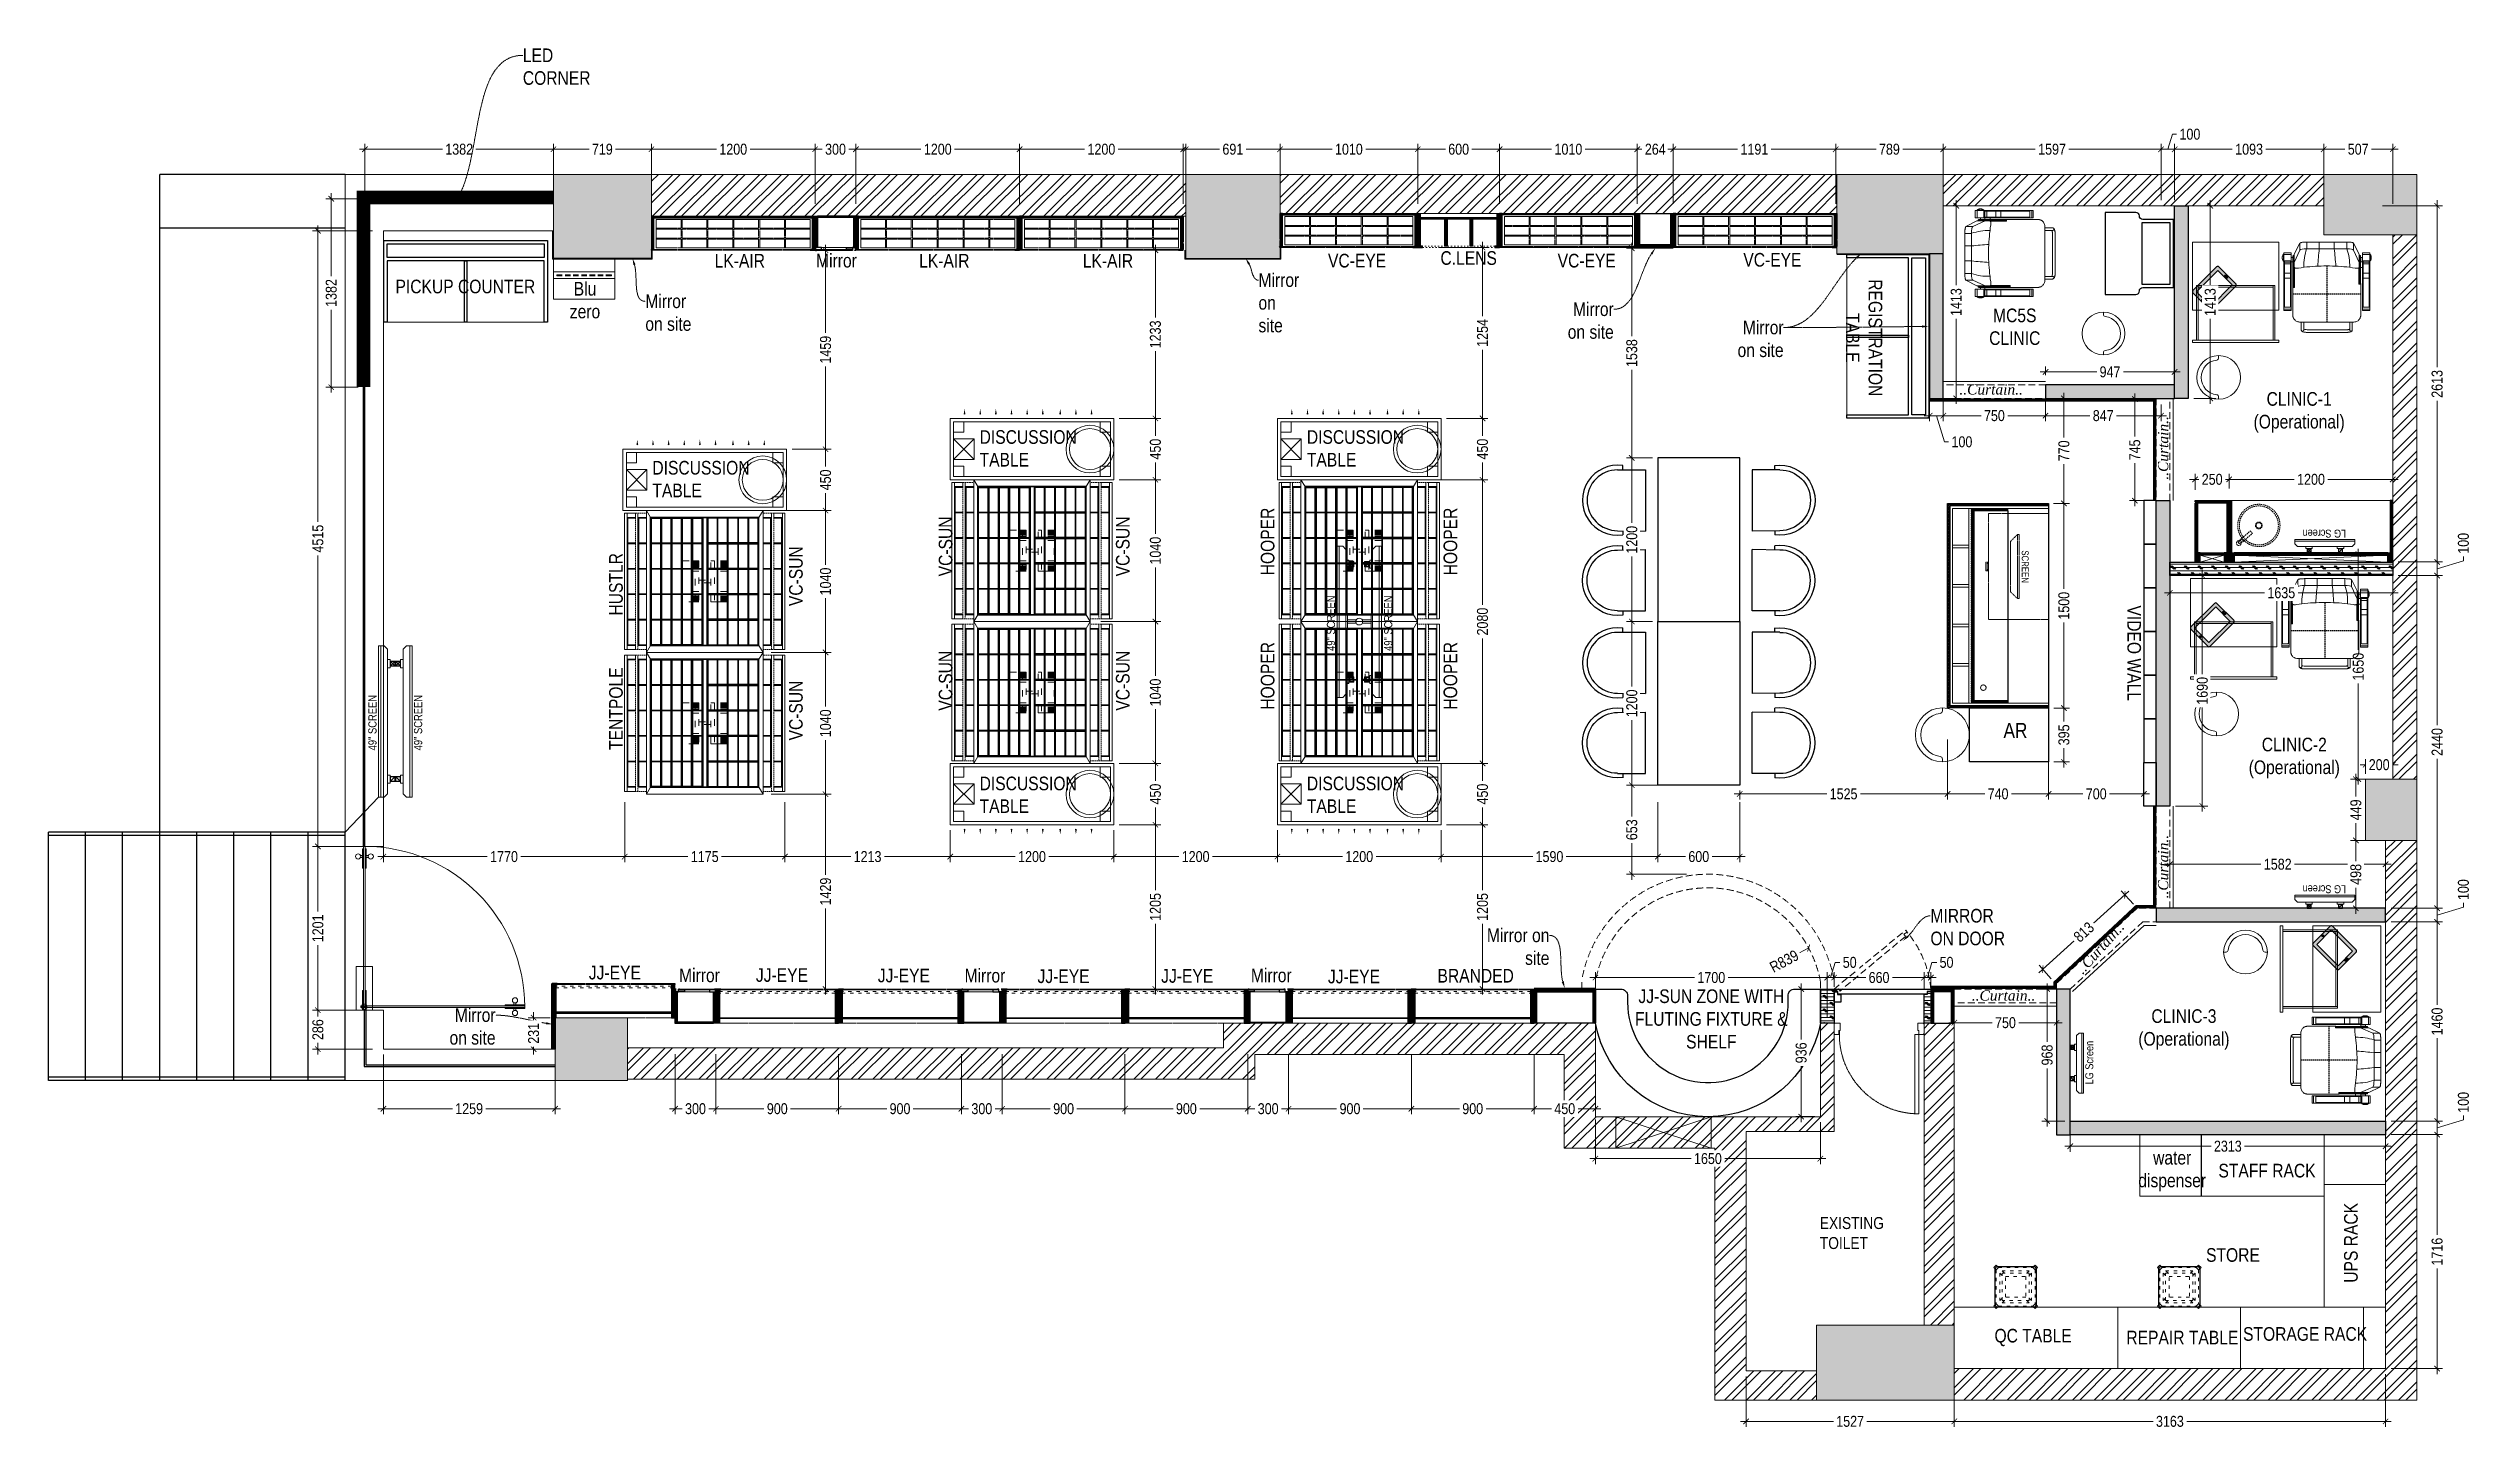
# Model space of a CAD drawing. Header units: millimetres. Extents: x 4444 to 22214, y -867569 to -857440.
import ezdxf
from ezdxf import colors
from ezdxf.entities.mleader import LeaderData, LeaderLine
from ezdxf.lldxf.tags import DXFTag
from ezdxf.math import Vec2, Vec3

# ---------------------------------------------------------------- set-up
doc = ezdxf.new("R2010")
doc.units = ezdxf.units.MM
doc.header["$LTSCALE"] = 40
doc.header["$PDMODE"] = 3
for name, pattern in [('a_p6_plan_L18$0$HIDDEN', [0.375, 0.25, -0.125]), ('ACAD_ISO03W100', [30, 12, -18]), ('AUSGEZOGEN', [0]), ('D10_DASHED', [0.75, 0.5, -0.25]), ('DASHDOT2', [0.5, 0.25, -0.125, 0, -0.125]), ('HIDDEN', [0.375, 0.25, -0.125]), ('HIDDEN2', [0.1875, 0.125, -0.0625])]:
    doc.linetypes.add(name, pattern=pattern)
for name, color, linetype, lineweight in [('A-WALL-MASY', 1, 'Continuous', 9), ('Column', 243, 'Continuous', 9), ('Column hatch', 8, 'Continuous', 9), ('curtain', 144, 'Continuous', 9), ('dimensions', 149, 'Continuous', 5), ('door', 36, 'Continuous', 15), ('Floor-Unit', 1, 'Continuous', 13), ('glass', 172, 'Continuous', 18), ('Glass-FrontGlazing', 150, 'Continuous', 20), ('HIDDEN LINE', 177, 'Continuous', 0), ('IM-ANNO-HATCH', 8, 'Continuous', 5), ('LENS_CURTAIN', 5, 'a_p6_plan_L18$0$HIDDEN', 9), ('LENS_FURNITURE', 13, 'Continuous', 9), ('LENS_GLASS', 4, 'Continuous', 5), ('LENS_HATCH', 251, 'Continuous', 5), ('LENS_PARTITION', 21, 'Continuous', 25), ('LENS_TEXT', 31, 'HIDDEN2', 5), ('LN-DIMENSION', 252, 'Continuous', 5), ('LN-ELEVATION-1', 81, 'Continuous', 25), ('LN-ELEVATION-2', 103, 'Continuous', 20), ('LN-ELEVATION-3', 125, 'a_p6_plan_L18$0$HIDDEN', 18), ('LN-ELEVATION-4', 145, 'Continuous', 13), ('LN-ELEVATION-5', 167, 'Continuous', 5), ('LN-HATCH', 251, 'Continuous', 0), ('LN-TEXT', 255, 'Continuous', 0), ('Mirror', 4, 'Continuous', 15), ('Steps', 4, 'Continuous', 9), ('text', 7, 'AUSGEZOGEN', 13), ('Text Format', 7, 'Continuous', 30), ('TV', 3, 'Continuous', 18), ('wall hatch', 22, 'Continuous', 9)]:
    doc.layers.add(name, color=color, linetype=linetype, lineweight=lineweight)
doc.layers.add('GLASS FACADE', color=4, linetype='Continuous')
doc.layers.add('Screen', color=1, linetype='Continuous')
doc.layers.add('LK-FLUTTED FINISH', color=20, linetype='Continuous', lineweight=30, true_color=0xff5e29)
doc.styles.get("Standard").update_dxf_attribs({"font": 'ARIALN.TTF'})
tags = doc.linetypes.add('DASHED2', pattern=[0.375, 0.25, -0.125]).pattern_tags.tags
tags[6:7] = [DXFTag(74, 4), DXFTag(75, 0), DXFTag(340, '0'), DXFTag(46, 1.0), DXFTag(50, 0.0), DXFTag(44, 0.0), DXFTag(45, 0.0)]
tags[4:5] = [DXFTag(74, 4), DXFTag(75, 0), DXFTag(340, '0'), DXFTag(46, 1.0), DXFTag(50, 0.0), DXFTag(44, 0.0), DXFTag(45, 0.0)]
doc.linetypes.add('ZIGZAG', pattern='A,0.0001,-0.2,[131,ltypeshp.shx,S=0.2,R=0,X=-0.2,Y=0],-0.4,[131,ltypeshp.shx,S=0.2,R=180,X=0.2,Y=0],-0.2', length=0.8001)
doc.dimstyles.new('Working', dxfattribs={"dimscale": 0.8, "dimtxt": 100, "dimasz": 50, "dimexe": 50, "dimexo": 50, "dimgap": 25, "dimtad": 1, "dimdec": 0, "dimtxsty": 'Standard', "dimblk": 'ARCHTICK', "dimcen": 0, "dimdle": 50, "dimclrd": 250, "dimclre": 8, "dimclrt": 7, "dimazin": 3, "dimtfac": 1, "dimtdec": 0, "dimtmove": 1, "dimatfit": 3, "dimfxl": 3, "dimlwd": 5, "dimlwe": 0})
pattern_1 = [(360, (-830.501, -17495.9834), (1e-15, 6.25), []), (135, (-827.376, -17499.108), (-12.49999998, -12.49999998), [8.8388348, -8.8388348]), (135, (-825.814, -17499.108), (-12.49999998, -12.49999998), [8.8388348, -8.8388348]), (135, (-824.251, -17499.108), (-12.49999998, -12.49999998), [8.8388348, -8.8388348])]
pattern_2 = [(360, (-830.5, -17495.983), (6e-15, 25), []), (135, (-818, -17508.48), (-50, -50), [35.355339, -35.355339]), (135, (-811.75, -17508.48), (-50, -50), [35.355339, -35.355339]), (135, (-805.5, -17508.48), (-50, -50), [35.355339, -35.355339])]
pattern_3 = [(45, (3990327.2935, 1709214.6916), (-4.4901280605, 4.4901280605), [])]
pattern_4 = [(45, (7858054.0837, 3504049.203), (-4.4901280605, 4.4901280605), [])]
pattern_5 = [(45, (4208834.247, 1706614.74), (-4.4901280605, 4.4901280605), [])]
pattern_6 = [(45, (4209134.247, 1706614.74), (-4.4901280605, 4.4901280605), [])]
pattern_7 = [(45, (7858558.917, 3503823.203), (-4.4901280605, 4.4901280605), [])]
pattern_8 = [(45, (35858.5, -100655.3575), (-4.4194174, 4.4194174), [])]

msp = doc.modelspace()

# ---------------------------------------------------------------- texts
at = {"layer": 'Floor-Unit', "color": 0, "ltscale": 2, "char_height": 60, "width": 725.457, "rotation": 90}
for insert, attachment_point in [((13819.6, -862017.6), 1), ((14239.6, -862017.6), 1), ((7185.6, -862747.3), 7)]:
    msp.add_mtext('\\pxqc,t3;49" SCREEN', dxfattribs=dict(at, insert=insert, attachment_point=attachment_point))
at = {"layer": 'Floor-Unit', "color": 0, "linetype": 'Continuous', "ltscale": 3, "char_height": 100, "attachment_point": 5}
for s, width, insert in [('\\pxqc;water dispenser ', 352.216, (20019, -865673.4)), ('\\pxqc;STAFF RACK', 1099.487, (20714.5, -865670.6)), ('\\pxqc;QC TABLE', 783.964, (18999, -866894)), ('\\pxqc;STORAGE RACK', 1099.487, (20993.6, -866868.3)), ('\\pxqc;REPAIR TABLE', 783.964, (20093.5, -866894))]:
    msp.add_mtext_dynamic_manual_height_columns(s, width=width, gutter_width=1, heights=[0], dxfattribs=dict(at, insert=insert))
at = {"layer": 'Floor-Unit', "color": 0, "linetype": 'Continuous', "ltscale": 3, "insert": (21330.1, -866199.3), "char_height": 100, "attachment_point": 5, "rotation": 90}
msp.add_mtext_dynamic_manual_height_columns('\\pxqc;UPS RACK', width=1099.487, gutter_width=1, heights=[0], dxfattribs=at)
at = {"layer": 'LENS_TEXT', "linetype": 'Continuous', "ltscale": 3, "char_height": 100, "attachment_point": 5}
for s, insert, width in [('\\pxql;LK-AIR', (9465.3, -858996.6, 0), 271.785), ('\\pxql;Mirror', (10209.3, -858996.6, 0), 271.785), ('\\pxql;LK-AIR', (10965.3, -858996.6, 0), 271.785), ('\\pxql;LK-AIR', (12165.3, -858996.6, 0), 271.785), ('\\pxql;VC-EYE', (13963.8, -858996.6, 0), 271.785), ('\\pxql;C.LENS', (14788.5, -858977.3, 0), 271.785), ('\\pxql;VC-EYE', (15648.1, -858996.6, 0), 271.785), ('\\pxql;VC-EYE', (17009.7, -858990.4, 0), 271.785), ('\\pxqc;PICKUP COUNTER ', (7501.3, -859186.2), 1005.323), ('\\pxql;DISCUSSION TABLE', (11548.5, -860372.6), 551.363), ('\\pxql;DISCUSSION TABLE', (13948.5, -860372.6), 551.363), ('\\pxql;DISCUSSION TABLE', (9148.5, -860598.1), 551.363), ('\\pxql;DISCUSSION TABLE', (11548.5, -862913.5), 551.363), ('\\pxql;DISCUSSION TABLE', (13948.5, -862913.5), 551.363), ('\\pxql;JJ-EYE', (8542.5, -864218, 0), 271.785), ('\\pxql;Mirror', (9204.7, -864238.3, 0), 271.785), ('\\pxql;JJ-EYE', (9768.1, -864236, 0), 271.785), ('\\pxql;JJ-EYE', (10662.1, -864239.4, 0), 271.785), ('\\pxql;Mirror', (11298.3, -864240.5, 0), 271.785), ('\\pxql;JJ-EYE', (11833.4, -864244.7, 0), 271.785), ('\\pxql;JJ-EYE', (12740.2, -864242.6, 0), 271.785), ('\\pxql;Mirror', (13398.3, -864238.4, 0), 271.785), ('\\pxql;JJ-EYE', (13963.1, -864246.9, 0), 271.785), ('\\pxql;BRANDED', (14766.9, -864240.5, 0), 271.785), ('\\pxqc;JJ-SUN ZONE WITH FLUTING FIXTURE & SHELF ', (16638.9, -864558.1, 0), 1158.208)]:
    msp.add_mtext(s, dxfattribs=dict(at, insert=insert, width=width))
at = {"layer": 'LENS_TEXT', "insert": (8200.2, -859152.1), "char_height": 100, "width": 357.25, "attachment_point": 1}
msp.add_mtext('\\pxqc,t8;Blu zero', dxfattribs=at)
at = {"layer": 'LENS_TEXT', "linetype": 'Continuous', "ltscale": 3, "char_height": 100, "attachment_point": 5}
for s, insert, width, rotation in [('\\pxqc;REGISTRATION\\PTABLE ', (17758.9, -859561.8), 1005.323, 270), ('\\pxql;VC-SUN', (11023.9, -861100.4), 421.567, 90), ('\\pxql;VC-SUN', (12323.4, -861100.4), 421.567, 90), ('\\pxql;HOOPER', (13385.5, -861093.2), 421.567, 90), ('\\pxql;HOOPER', (14725.9, -861093.2), 421.567, 90), ('\\pxql;HUSTLR', (8606.3, -861387.9), 421.567, 90), ('\\pxql;VC-SUN', (9925.9, -861318.7), 421.567, 90), ('\\pxql;HOOPER', (13385.5, -862078.4), 421.567, 90), ('\\pxql;HOOPER', (14725.9, -862078.4), 421.567, 90), ('\\pxql;TENTPOLE', (8606.3, -862373.2), 421.567, 90), ('\\pxql;VC-SUN', (11023.9, -862085.7), 421.567, 90), ('\\pxql;VC-SUN', (12323.4, -862085.7), 421.567, 90), ('\\pxql;VC-SUN', (9925.9, -862304), 421.567, 90)]:
    msp.add_mtext(s, dxfattribs=dict(at, insert=insert, width=width, rotation=rotation))
for s, insert in [('\\pxqc;MC5S CLINIC', (18864.3, -859481.5)), ('\\pxqc;CLINIC-3\\P(Operational)', (20104.9, -864634.9)), ('\\pxqc;STORE', (20464.6, -866289.2))]:
    msp.add_mtext_dynamic_manual_height_columns(s, width=551.363, gutter_width=1, heights=[0], dxfattribs=dict(at, insert=insert))
at = {"layer": 'LENS_TEXT', "linetype": 'Continuous', "ltscale": 3, "insert": (19739.4, -861874.9), "char_height": 100, "attachment_point": 5, "rotation": 270}
msp.add_mtext_dynamic_manual_height_columns('\\pxqc;VIDEO WALL', width=745.985, gutter_width=1, heights=[0], dxfattribs=at)
at = {"layer": 'LENS_TEXT', "insert": (18781.9, -862386.2), "char_height": 110, "attachment_point": 1}
msp.add_mtext_dynamic_manual_height_columns('AR', width=237.441, gutter_width=12.5, heights=[0], dxfattribs=at)
at = {"layer": 'LN-TEXT', "insert": (19369.9, -864229.5, 25.8), "char_height": 75, "width": 448.564, "attachment_point": 7, "rotation": 48.14515}
msp.add_mtext('\\pxqc,t8;{\\fRomantic|b0|i1|c2|p2;..Curtain..}', dxfattribs=at)

# ---------------------------------------------------------------- blocks, each defined once
blk = doc.blocks.new('*U28')
at = {"layer": 'door'}
for p, q in [((547486, 1778568), (547486, 1779150)), ((547514, 1779150), (547486, 1779150)), ((547514, 1779150), (547514, 1778568)), ((547447, 1778564), (547452, 1778564)), ((547447, 1778489), (547447, 1778564)), ((547447, 1778489), (547452, 1778489)), ((547452, 1778568), (547484, 1778568)), ((547452, 1778564), (547452, 1778568)), ((547452, 1778485), (547452, 1778489)), ((547452, 1778485), (547493, 1778485)), ((547484, 1778538), (547484, 1778568)), ((547484, 1778538), (547493, 1778538)), ((547514, 1778568), (547486, 1778568)), ((547493, 1778485), (547493, 1778538)), ((548061, 1778485), (548061, 1778538)), ((548071, 1778538), (548061, 1778538)), ((548103, 1778485), (548061, 1778485)), ((548103, 1778568), (548071, 1778568)), ((548071, 1778538), (548071, 1778568)), ((548103, 1778564), (548103, 1778568)), ((548107, 1778564), (548103, 1778564)), ((548103, 1778485), (548103, 1778489)), ((548107, 1778489), (548103, 1778489)), ((548107, 1778489), (548107, 1778564))]:
    blk.add_line(p, q, dxfattribs=at)
at = {"layer": 'door', "color": 7, "linetype": 'HIDDEN2', "extrusion": (0, 0, -1)}
blk.add_ellipse((547486, 1778568), major_axis=(582, 0), ratio=1, start_param=-1.570791, end_param=0.051209, dxfattribs=at)
blk = doc.blocks.new('G-Door')
at = {"layer": 'LENS_GLASS', "ltscale": 111}
blk.add_hatch(color=256, dxfattribs=at).paths.add_polyline_path([(-17, -17), (-17, 1033), (-28, 1033), (-28, -17)])
at = {"layer": 'LENS_GLASS', "ltscale": 44}
for p, q in [((-48, 977), (-28, 977)), ((-48, 964), (-28, 964)), ((3, 977), (-17, 977)), ((3, 964), (-17, 964))]:
    blk.add_line(p, q, dxfattribs=at)
at = {"layer": 'LENS_GLASS'}
for p, q in [((-992, 31), (-992, 10)), ((-992, -20), (-992, 0)), ((-979, 31), (-979, 10)), ((-979, -20), (-979, 0)), ((-28, 0), (-17, 10))]:
    blk.add_line(p, q, dxfattribs=at)
at = {"layer": 'LENS_GLASS', "ltscale": 44}
for points in [[(-28, 908), (-28, 1033), (-34, 1033), (-34, 908)], [(-17, 908), (-17, 1033), (-10, 1033), (-10, 908)]]:
    blk.add_lwpolyline(points, close=True, dxfattribs=at)
at = {"layer": 'LENS_GLASS', "ltscale": 111}
blk.add_lwpolyline([(-17, -17), (-17, 1033), (-28, 1033), (-28, -17)], close=True, dxfattribs=at)
at = {"layer": 'LENS_GLASS', "ltscale": 222}
blk.add_lwpolyline([(0, 10), (-1050, 10), (-1050, 0), (0, 0)], close=True, dxfattribs=at)
at = {"layer": 'LENS_GLASS'}
for points in [[(-1034, 10), (-910, 10), (-910, 17), (-1034, 17)], [(-1034, 0), (-910, 0), (-910, -7), (-1034, -7)], [(-281, 58), (-1, 58), (-1, -47), (-281, -47)], [(-1, 10), (-126, 10), (-126, 17), (-1, 17)], [(-1, 0), (-126, 0), (-126, -7), (-1, -7)]]:
    blk.add_lwpolyline(points, close=True, dxfattribs=at)
at = {"layer": 'LENS_GLASS', "ltscale": 44}
for centre in [(-63, 971), (18, 971)]:
    blk.add_circle(centre, 16.6, dxfattribs=at)
at = {"layer": 'LENS_GLASS'}
for centre, radius in [((-986, 46), 16.6), ((-22, 4), 17.3), ((-986, -35), 16.6)]:
    blk.add_circle(centre, radius, dxfattribs=at)
at = {"layer": 'LENS_GLASS', "ltscale": 222}
blk.add_arc((-22, 5), 1028, 90, 179.9995, dxfattribs=at)
blk = doc.blocks.new('awefqwf')
at = {"layer": 'Column hatch'}
h = blk.add_hatch(color=256, dxfattribs=at)
h.dxf.hatch_style = 1
h.paths.add_polyline_path([(-4403, -8989), (-3393, -8989), (-3393, -8439), (-4403, -8439)])
h.paths.add_polyline_path([(-377, -4885), (0, -4885), (0, -4436), (-377, -4436)])
h.paths.add_polyline_path([(-684, -443), (0, -443), (0, 0), (-684, 0)])
h.paths.add_polyline_path([(-4254, -582), (-3474, -582), (-3474, 0), (-4254, 0)])
h.paths.add_polyline_path([(-9029, -617), (-8338, -617), (-8338, 0), (-9029, 0)])
h.paths.add_polyline_path([(-13667, -615), (-12948, -615), (-12948, 0), (-13667, 0)])
h.paths.add_polyline_path([(-13655, -6646), (-13124, -6646), (-13124, -6185), (-13655, -6185)])
at = {"layer": 'wall hatch'}
h = blk.add_hatch(dxfattribs=at)
h.set_pattern_fill('ANSI32', color=256, scale=300, angle=-0.13)
h.set_pattern_definition([(44.87, (-16178221.86, 1096019.62), (-79.36881616, 79.7298001), []), (44.87, (-16178168.82, 1096019.5), (-79.36881616, 79.7298001), [])])
h.paths.add_polyline_path([(-13124, -6636), (-8523, -6636), (-8523, -6455), (-6255, -6455), (-6255, -7141), (-5150, -7141), (-5150, -8989), (-4403, -8989), (-4403, -8776), (-4920, -8776), (-4920, -7019), (-4275, -7019), (-4275, -6225), (-4375, -6225), (-4375, -6911), (-6025, -6911), (-6025, -6225), (-8753, -6225), (-8753, -6406), (-13124, -6406)])
h.paths.add_polyline_path([(-3615, -8439), (-3393, -8439), (-3393, -6225), (-3615, -6225)])
h.paths.add_polyline_path([(-3393, -8989), (0, -8989), (0, -4885), (-230, -4885), (-230, -8759), (-3393, -8759)])
h.paths.add_polyline_path([(-177, -4436), (0, -4436), (0, -443), (-177, -443)])
h.paths.add_polyline_path([(-8338, -286), (-4254, -286), (-4254, 0), (-8338, 0)])
h.paths.add_polyline_path([(-12948, -307), (-9029, -307), (-9029, 0), (-12948, 0)])
h.paths.add_polyline_path([(-3474, -230), (-684, -230), (-684, 0), (-3474, 0)])
at = {"layer": 'A-WALL-MASY'}
for p, q in [((-15194, 0), (-9029, 0)), ((-8338, 0), (-4254, 0)), ((-3474, 0), (-684, 0)), ((-15194, -4929), (-15194, 0)), ((-12948, -307), (-9029, -307)), ((-8338, -286), (-4254, -286)), ((-3474, -230), (-684, -230)), ((-14914, -4929), (-14914, -414)), ((-14914, -414), (-13667, -414)), ((-177, -443), (-177, -4436)), ((0, -443), (0, -4436)), ((-15194, -4929), (-14914, -4929)), ((-230, -8759), (-230, -4885)), ((0, -8989), (0, -4885)), ((-15194, -6130), (-15194, -6646)), ((-14914, -6130), (-15194, -6130)), ((-14914, -6130), (-14914, -6416)), ((-8753, -6406), (-8753, -6225)), ((-8753, -6225), (-6025, -6225)), ((-6025, -6225), (-6025, -6911)), ((-4375, -6911), (-4375, -6225)), ((-4375, -6225), (-4275, -6225)), ((-4275, -6225), (-4275, -7019)), ((-3615, -8439), (-3615, -6225)), ((-3615, -6225), (-3393, -6225)), ((-3393, -6225), (-3393, -8439)), ((-14914, -6416), (-13655, -6416)), ((-13124, -6406), (-8753, -6406)), ((-8523, -6636), (-8523, -6455)), ((-8523, -6455), (-6255, -6455)), ((-6255, -6455), (-6255, -7141)), ((-15194, -6646), (-13655, -6646)), ((-13124, -6636), (-8523, -6636)), ((-6025, -6911), (-4375, -6911)), ((-4275, -7019), (-4920, -7019)), ((-4920, -7019), (-4920, -8776)), ((-6255, -7141), (-5150, -7141)), ((-5150, -7141), (-5150, -8989)), ((-4920, -8776), (-4403, -8776)), ((-3393, -8759), (-230, -8759)), ((-5150, -8989), (-4403, -8989)), ((-3393, -8989), (0, -8989))]:
    blk.add_line(p, q, dxfattribs=at)
at = {"layer": 'Column'}
for p, q in [((-4254, -286), (-4254, -582)), ((-3474, -582), (-3474, -230)), ((-4254, -582), (-3474, -582))]:
    blk.add_line(p, q, dxfattribs=at)
for points in [[(-8338, 0), (-9029, 0), (-9029, -617), (-8338, -617)], [(-3474, -582), (-4254, -582), (-4254, 0), (-3474, 0)], [(-684, 0), (0, 0), (0, -443), (-684, -443)], [(-12948, -615), (-13667, -615), (-13667, 0), (-12948, 0)], [(-377, -4436), (0, -4436), (0, -4885), (-377, -4885)], [(-13124, -6185), (-13655, -6185), (-13655, -6646), (-13124, -6646)], [(-4403, -8439), (-3393, -8439), (-3393, -8989), (-4403, -8989)]]:
    blk.add_lwpolyline(points, close=True, dxfattribs=at)
at = {"layer": 'GLASS FACADE', "lineweight": -3, "ltscale": 50}
for p, q in [((-15059, -4929), (-15059, -169)), ((-15059, -169), (-13667, -169)), ((-15049, -4929), (-15049, -179)), ((-15049, -179), (-13667, -179)), ((-15054, -6130), (-15054, -6543)), ((-15042, -6130), (-15042, -6531)), ((-15054, -6543), (-13655, -6543)), ((-15042, -6531), (-13655, -6531))]:
    blk.add_line(p, q, dxfattribs=at)
at = {"layer": 'Steps', "lineweight": -3, "ltscale": 50}
for p, q in [((-15194, 0), (-16554, 0)), ((-16554, -395), (-16554, 0)), ((-15194, -395), (-16554, -395)), ((-16554, -4824), (-16554, -395)), ((-15194, -4824), (-17370, -4824)), ((-17370, -6646), (-17370, -4824)), ((-15194, -4849), (-17370, -4849)), ((-17098, -6646), (-17098, -4824)), ((-16826, -6646), (-16826, -4824)), ((-16554, -6646), (-16554, -4824)), ((-16282, -6646), (-16282, -4824)), ((-16010, -6646), (-16010, -4824)), ((-15738, -6646), (-15738, -4824)), ((-15466, -6646), (-15466, -4824)), ((-15194, -6646), (-15194, -4824)), ((-15194, -6621), (-17370, -6621)), ((-15194, -6646), (-17370, -6646))]:
    blk.add_line(p, q, dxfattribs=at)
at = {"layer": 'door', "rotation": 180}
blk.add_blockref('*U28', (543832, 1772260, 0), dxfattribs=at)
at = {"layer": 'Glass-FrontGlazing', "xscale": 1.143809523777058, "yscale": 1.143809523777058, "zscale": 1.143809523777058, "rotation": 270.0000221812686}
blk.add_blockref('G-Door', (-15059, -6130, 0), dxfattribs=at)
at = {"layer": 'text', "insert": (-4379, -7647), "char_height": 87.97, "width": 499.16, "attachment_point": 1}
blk.add_mtext('EXISTING TOILET', dxfattribs=at)
blk = doc.blocks.new('Chair')
at = {"layer": 'Floor-Unit', "ltscale": 100}
for p, q in [((587017, -21249), (586991, -21249)), ((587491, -21249), (587464, -21249))]:
    blk.add_line(p, q, dxfattribs=at)
blk.add_circle((587241, -21249), 250, dxfattribs=at)
for centre, radius, start, end in [((587017, -21274), 25, 6.3794, 90), ((587241, -21249), 200, 186.3794, 353.6206), ((587464, -21274), 25, 90, 173.6206)]:
    blk.add_arc(centre, radius, start, end, dxfattribs=at)
blk = doc.blocks.new('D-Table-1200')
at = {"layer": 'LN-ELEVATION-1', "linetype": 'ByBlock', "lineweight": -2}
for p, q in [((-1095, -480), (-1095, -479)), ((-980, -480), (-980, -479)), ((-865, -480), (-865, -479)), ((-750, -480), (-750, -479)), ((-636, -480), (-636, -479)), ((-521, -480), (-521, -479)), ((-393, -480), (-393, -479)), ((-278, -480), (-278, -479)), ((-163, -480), (-163, -479))]:
    blk.add_line(p, q, dxfattribs=at)
for points in [[(0, 0), (-1200, 0), (-1200, -450), (0, -450)], [(-25, -25), (-1175, -25), (-1175, -425), (-25, -425)]]:
    blk.add_lwpolyline(points, close=True, dxfattribs=at)
for radius in [175, 150]:
    blk.add_circle((-175, -225), radius, dxfattribs=at)
for points in [[(-1088, -480), (-1101, -480), (-1095, -520)], [(-973, -480), (-986, -480), (-980, -520)], [(-858, -480), (-872, -480), (-865, -520)], [(-744, -480), (-757, -480), (-750, -520)], [(-629, -480), (-642, -480), (-636, -520)], [(-514, -480), (-528, -480), (-521, -520)], [(-386, -480), (-400, -480), (-393, -520)], [(-271, -480), (-285, -480), (-278, -520)], [(-157, -480), (-170, -480), (-163, -520)]]:
    blk.add_solid(points, dxfattribs=at)
at = {"layer": 'LN-ELEVATION-5', "linetype": 'ByBlock', "lineweight": -2}
for p, q in [((-1025, -300), (-1175, -150)), ((-1175, -300), (-1025, -150))]:
    blk.add_line(p, q, dxfattribs=at)
for points in [[(-1100, -25), (-1175, -25), (-1175, -100), (-1100, -100)], [(-1025, -300), (-1175, -300), (-1175, -150), (-1025, -150)], [(-100, -25), (-25, -25), (-25, -100), (-100, -100)], [(-1100, -425), (-1175, -425), (-1175, -350), (-1100, -350)], [(-100, -425), (-25, -425), (-25, -350), (-100, -350)]]:
    blk.add_lwpolyline(points, close=True, dxfattribs=at)
blk = doc.blocks.new('DGHRTGUJTW')
at = {"layer": 'LN-HATCH', "ltscale": 0.5}
h = blk.add_hatch(dxfattribs=at)
h.set_pattern_fill('ANSI31', color=256, scale=2)
h.set_pattern_definition(pattern_3)
h.paths.add_polyline_path([(-600, 0), (-582, 0), (-582, -240), (-600, -240)])
h = blk.add_hatch(dxfattribs=at)
h.set_pattern_fill('ANSI31', color=256, scale=2)
h.set_pattern_definition([(45, (3975657.573, 1709214.6916), (-4.490128061, 4.490128061), [])])
h.paths.add_polyline_path([(-18, 0), (0, 0), (0, -240), (-18, -240)])
h = blk.add_hatch(dxfattribs=at)
h.set_pattern_fill('ANSI31', color=256, scale=2)
h.set_pattern_definition([(45, (3990252.2935, 1709214.6916), (-4.4901280605, 4.4901280605), [])])
h.paths.add_polyline_path([(-582, -40), (-18, -40), (-18, -34), (-582, -34)])
h = blk.add_hatch(dxfattribs=at)
h.set_pattern_fill('ANSI31', color=256, scale=2)
h.set_pattern_definition([(45, (3990275.2935, 1709214.6916), (-4.4901280605, 4.4901280605), [])])
h.paths.add_polyline_path([(-402, -40), (-384, -40), (-384, -240), (-402, -240)])
h = blk.add_hatch(dxfattribs=at)
h.set_pattern_fill('ANSI31', color=256, scale=2)
h.set_pattern_definition([(45, (3990229.2935, 1709214.6916), (-4.4901280605, 4.4901280605), [])])
h.paths.add_polyline_path([(-216, -40), (-198, -40), (-198, -240), (-216, -240)])
h = blk.add_hatch(dxfattribs=at)
h.set_pattern_fill('ANSI31', color=256, scale=2)
h.set_pattern_definition(pattern_3)
h.paths.add_polyline_path([(-600, -250), (-565, -250), (-565, -240), (-600, -240)])
h = blk.add_hatch(dxfattribs=at)
h.set_pattern_fill('ANSI31', color=256, scale=2)
h.set_pattern_definition([(45, (3990177.2935, 1709214.6916), (-4.4901280605, 4.4901280605), [])])
h.paths.add_polyline_path([(-35, -250), (0, -250), (0, -240), (-35, -240)])
at = {"layer": 'HIDDEN LINE', "linetype": 'ACAD_ISO03W100', "ltscale": 0.02}
for p, q in [((-35, -240), (-565, -240)), ((-565, -250), (-35, -250))]:
    blk.add_line(p, q, dxfattribs=at)
at = {"layer": 'LN-ELEVATION-1', "ltscale": 0.5}
for points in [[(-600, 0), (-582, 0), (-582, -240), (-600, -240)], [(-18, 0), (0, 0), (0, -240), (-18, -240)], [(-582, -40), (-18, -40), (-18, -34), (-582, -34)], [(-402, -40), (-384, -40), (-384, -240), (-402, -240)], [(-216, -40), (-198, -40), (-198, -240), (-216, -240)], [(-600, -250), (-565, -250), (-565, -240), (-600, -240)], [(-35, -250), (0, -250), (0, -240), (-35, -240)]]:
    blk.add_lwpolyline(points, close=True, dxfattribs=at)
at = {"layer": 'LN-ELEVATION-4'}
blk.add_line((-18, 0), (-582, 0), dxfattribs=at)
blk = doc.blocks.new('49inch')
at = {"layer": 'TV', "ltscale": 12}
for p, q in [((-555, 41), (-531, 65)), ((-555, 16), (-555, 41)), ((-531, 65), (531, 65)), ((-394, 85), (-453, 85)), ((-453, 65), (-453, 85)), ((-394, 85), (-394, 65)), ((394, 85), (394, 65)), ((453, 85), (394, 85)), ((453, 65), (453, 85)), ((555, 41), (531, 65)), ((555, 16), (555, 41))]:
    blk.add_line(p, q, dxfattribs=at)
at = {"layer": 'TV'}
for p, q in [((-408, 119), (-438, 88)), ((408, 119), (439, 88)), ((439, 119), (408, 88))]:
    blk.add_line(p, q, dxfattribs=at)
at = {"layer": 'TV', "ltscale": 12}
blk.add_lwpolyline([(555, 0), (555, 16), (-555, 16), (-555, 0)], close=True, dxfattribs=at)
at = {"layer": 'TV'}
for points in [[(-442, 85), (-404, 85), (-404, 123), (-442, 123)], [(-438, 88), (-408, 88), (-408, 119), (-438, 119)], [(442, 85), (404, 85), (404, 123), (442, 123)], [(439, 88), (408, 88), (408, 119), (439, 119)]]:
    blk.add_lwpolyline(points, close=True, dxfattribs=at)
blk = doc.blocks.new('blu zero rack details')
at = {"layer": 'LENS_FURNITURE', "color": 1, "ltscale": 0.5}
for points in [[(86207, 120883), (86207, 120433), (85907, 120433), (85907, 120883)], [(86107, 120883), (86107, 120433), (86057, 120433), (86057, 120883)]]:
    blk.add_lwpolyline(points, close=True, dxfattribs=at)
at = {"layer": 'LENS_FURNITURE', "color": 1, "linetype": 'D10_DASHED', "ltscale": 2}
blk.add_lwpolyline([(86086, 120858), (86086, 120458), (86078, 120458), (86078, 120858)], close=True, dxfattribs=at)
blk = doc.blocks.new('POS1500')
at = {"layer": 'Defpoints'}
blk.add_lwpolyline([(-750, 298), (750, 298), (750, -442), (-750, -442)], close=True, dxfattribs=at)
at = {"layer": 'LN-ELEVATION-1', "ltscale": 0.5}
for points in [[(-696, 0), (-714, 0)], [(-706, 0), (-706, -260), (706, -260), (706, 0)], [(-698, 0), (-698, -252), (698, -252), (698, 0)], [(-696, 0), (-696, -250), (696, -250), (696, 0)], [(-696, 0), (696, 0)], [(696, 0), (714, 0)]]:
    blk.add_lwpolyline(points, dxfattribs=at)
for points in [[(714, 0), (714, -4), (706, -4), (706, 0)], [(-706, -4), (-706, -12), (-714, -12), (-714, -4)], [(-706, -20), (-706, -28), (-714, -28), (-714, -20)], [(-706, -36), (-706, -44), (-714, -44), (-714, -36)], [(-706, -52), (-706, -60), (-714, -60), (-714, -52)], [(-706, -68), (-706, -76), (-714, -76), (-714, -68)], [(-706, -84), (-706, -92), (-714, -92), (-714, -84)], [(-706, -100), (-706, -108), (-714, -108), (-714, -100)], [(-706, -116), (-706, -124), (-714, -124), (-714, -116)], [(-706, -132), (-706, -140), (-714, -140), (-714, -132)], [(-706, -148), (-706, -156), (-714, -156), (-714, -148)], [(-706, -164), (-706, -172), (-714, -172), (-714, -164)], [(714, -12), (714, -20), (706, -20), (706, -12)], [(714, -28), (714, -36), (706, -36), (706, -28)], [(714, -44), (714, -52), (706, -52), (706, -44)], [(714, -60), (714, -68), (706, -68), (706, -60)], [(714, -76), (714, -84), (706, -84), (706, -76)], [(714, -92), (714, -100), (706, -100), (706, -92)], [(714, -108), (714, -116), (706, -116), (706, -108)], [(714, -124), (714, -132), (706, -132), (706, -124)], [(714, -140), (714, -148), (706, -148), (706, -140)], [(714, -156), (714, -164), (706, -164), (706, -156)], [(714, -172), (714, -180), (706, -180), (706, -172)], [(-706, -180), (-706, -188), (-714, -188), (-714, -180)], [(-706, -196), (-706, -204), (-714, -204), (-714, -196)], [(-706, -212), (-706, -220), (-714, -220), (-714, -212)], [(-706, -228), (-706, -236), (-714, -236), (-714, -228)], [(-706, -244), (-706, -252), (-714, -252), (-714, -244)], [(-706, -260), (-706, -268), (-714, -268), (-714, -260)], [(-690, -260), (-690, -268), (-698, -268), (-698, -260)], [(-674, -260), (-674, -268), (-682, -268), (-682, -260)], [(-658, -260), (-658, -268), (-666, -268), (-666, -260)], [(-642, -260), (-642, -268), (-650, -268), (-650, -260)], [(-626, -260), (-626, -268), (-634, -268), (-634, -260)], [(-610, -260), (-610, -268), (-618, -268), (-618, -260)], [(-594, -260), (-594, -268), (-602, -268), (-602, -260)], [(-578, -260), (-578, -268), (-586, -268), (-586, -260)], [(-562, -260), (-562, -268), (-570, -268), (-570, -260)], [(-546, -260), (-546, -268), (-554, -268), (-554, -260)], [(-530, -260), (-530, -268), (-538, -268), (-538, -260)], [(-514, -260), (-514, -268), (-522, -268), (-522, -260)], [(-498, -260), (-498, -268), (-506, -268), (-506, -260)], [(-482, -260), (-482, -268), (-490, -268), (-490, -260)], [(-466, -260), (-466, -268), (-474, -268), (-474, -260)], [(-450, -260), (-450, -268), (-458, -268), (-458, -260)], [(-434, -260), (-434, -268), (-442, -268), (-442, -260)], [(-418, -260), (-418, -268), (-426, -268), (-426, -260)], [(-402, -260), (-402, -268), (-410, -268), (-410, -260)], [(-386, -260), (-386, -268), (-394, -268), (-394, -260)], [(-370, -260), (-370, -268), (-378, -268), (-378, -260)], [(-354, -260), (-354, -268), (-362, -268), (-362, -260)], [(-338, -260), (-338, -268), (-346, -268), (-346, -260)], [(-322, -260), (-322, -268), (-330, -268), (-330, -260)], [(-306, -260), (-306, -268), (-314, -268), (-314, -260)], [(-290, -260), (-290, -268), (-298, -268), (-298, -260)], [(-274, -260), (-274, -268), (-282, -268), (-282, -260)], [(-258, -260), (-258, -268), (-266, -268), (-266, -260)], [(-242, -260), (-242, -268), (-250, -268), (-250, -260)], [(-226, -260), (-226, -268), (-234, -268), (-234, -260)], [(-210, -260), (-210, -268), (-218, -268), (-218, -260)], [(-194, -260), (-194, -268), (-202, -268), (-202, -260)], [(-178, -260), (-178, -268), (-186, -268), (-186, -260)], [(-162, -260), (-162, -268), (-170, -268), (-170, -260)], [(-146, -260), (-146, -268), (-154, -268), (-154, -260)], [(-130, -260), (-130, -268), (-138, -268), (-138, -260)], [(-114, -260), (-114, -268), (-122, -268), (-122, -260)], [(-98, -260), (-98, -268), (-106, -268), (-106, -260)], [(-82, -260), (-82, -268), (-90, -268), (-90, -260)], [(-66, -260), (-66, -268), (-74, -268), (-74, -260)], [(-50, -260), (-50, -268), (-58, -268), (-58, -260)], [(-34, -260), (-34, -268), (-42, -268), (-42, -260)], [(-18, -260), (-18, -268), (-26, -268), (-26, -260)], [(-2, -260), (-2, -268), (-10, -268), (-10, -260)], [(14, -260), (14, -268), (6, -268), (6, -260)], [(30, -260), (30, -268), (22, -268), (22, -260)], [(46, -260), (46, -268), (38, -268), (38, -260)], [(62, -260), (62, -268), (54, -268), (54, -260)], [(78, -260), (78, -268), (70, -268), (70, -260)], [(94, -260), (94, -268), (86, -268), (86, -260)], [(110, -260), (110, -268), (102, -268), (102, -260)], [(126, -260), (126, -268), (118, -268), (118, -260)], [(142, -260), (142, -268), (134, -268), (134, -260)], [(158, -260), (158, -268), (150, -268), (150, -260)], [(174, -260), (174, -268), (166, -268), (166, -260)], [(190, -260), (190, -268), (182, -268), (182, -260)], [(206, -260), (206, -268), (198, -268), (198, -260)], [(222, -260), (222, -268), (214, -268), (214, -260)], [(238, -260), (238, -268), (230, -268), (230, -260)], [(254, -260), (254, -268), (246, -268), (246, -260)], [(270, -260), (270, -268), (262, -268), (262, -260)], [(286, -260), (286, -268), (278, -268), (278, -260)], [(302, -260), (302, -268), (294, -268), (294, -260)], [(318, -260), (318, -268), (310, -268), (310, -260)], [(334, -260), (334, -268), (326, -268), (326, -260)], [(350, -260), (350, -268), (342, -268), (342, -260)], [(366, -260), (366, -268), (358, -268), (358, -260)], [(382, -260), (382, -268), (374, -268), (374, -260)], [(398, -260), (398, -268), (390, -268), (390, -260)], [(414, -260), (414, -268), (406, -268), (406, -260)], [(430, -260), (430, -268), (422, -268), (422, -260)], [(446, -260), (446, -268), (438, -268), (438, -260)], [(462, -260), (462, -268), (454, -268), (454, -260)], [(478, -260), (478, -268), (470, -268), (470, -260)], [(494, -260), (494, -268), (486, -268), (486, -260)], [(510, -260), (510, -268), (502, -268), (502, -260)], [(526, -260), (526, -268), (518, -268), (518, -260)], [(542, -260), (542, -268), (534, -268), (534, -260)], [(558, -260), (558, -268), (550, -268), (550, -260)], [(574, -260), (574, -268), (566, -268), (566, -260)], [(590, -260), (590, -268), (582, -268), (582, -260)], [(606, -260), (606, -268), (598, -268), (598, -260)], [(622, -260), (622, -268), (614, -268), (614, -260)], [(638, -260), (638, -268), (630, -268), (630, -260)], [(654, -260), (654, -268), (646, -268), (646, -260)], [(670, -260), (670, -268), (662, -268), (662, -260)], [(686, -260), (686, -268), (678, -268), (678, -260)], [(702, -260), (702, -268), (694, -268), (694, -260)], [(714, -188), (714, -196), (706, -196), (706, -188)], [(714, -204), (714, -212), (706, -212), (706, -204)], [(714, -220), (714, -228), (706, -228), (706, -220)], [(714, -236), (714, -244), (706, -244), (706, -236)], [(714, -252), (714, -260), (706, -260), (706, -252)]]:
    blk.add_lwpolyline(points, close=True, dxfattribs=at)
at = {"layer": 'LN-ELEVATION-3', "color": 13, "ltscale": 0.5, "true_color": 0xff5252}
for p, q in [((-318, -143), (-318, -161)), ((-316, -143), (-316, -161)), ((-312, -143), (-312, -161)), ((-308, -143), (-308, -161)), ((-297, -143), (-297, -161)), ((-286, -143), (-286, -161)), ((-275, -143), (-275, -161)), ((-265, -143), (-265, -161)), ((-259, -143), (-259, -161)), ((-257, -143), (-257, -161))]:
    blk.add_line(p, q, dxfattribs=at)
at = {"layer": 'LN-ELEVATION-3', "linetype": 'ByBlock', "ltscale": 0.5}
for points in [[(-742, 294), (-742, 286), (-750, 286), (-750, 294)], [(-742, 278), (-742, 270), (-750, 270), (-750, 278)], [(-742, 262), (-742, 254), (-750, 254), (-750, 262)], [(-742, 246), (-742, 238), (-750, 238), (-750, 246)], [(-742, 230), (-742, 222), (-750, 222), (-750, 230)], [(-742, 214), (-742, 206), (-750, 206), (-750, 214)], [(-742, 198), (-742, 190), (-750, 190), (-750, 198)], [(-742, 182), (-742, 174), (-750, 174), (-750, 182)], [(742, 294), (742, 286), (750, 286), (750, 294)], [(742, 278), (742, 270), (750, 270), (750, 278)], [(742, 262), (742, 254), (750, 254), (750, 262)], [(742, 246), (742, 238), (750, 238), (750, 246)], [(742, 230), (742, 222), (750, 222), (750, 230)], [(742, 214), (742, 206), (750, 206), (750, 214)], [(742, 198), (742, 190), (750, 190), (750, 198)], [(742, 182), (742, 174), (750, 174), (750, 182)], [(-742, 166), (-742, 158), (-750, 158), (-750, 166)], [(-742, 150), (-742, 142), (-750, 142), (-750, 150)], [(-742, 134), (-742, 126), (-750, 126), (-750, 134)], [(-742, 118), (-742, 110), (-750, 110), (-750, 118)], [(-742, 102), (-742, 94), (-750, 94), (-750, 102)], [(-742, 86), (-742, 78), (-750, 78), (-750, 86)], [(-742, 70), (-742, 62), (-750, 62), (-750, 70)], [(-742, 54), (-742, 46), (-750, 46), (-750, 54)], [(-742, 38), (-742, 30), (-750, 30), (-750, 38)], [(-742, 22), (-742, 14), (-750, 14), (-750, 22)], [(-742, 6), (-742, -2), (-750, -2), (-750, 6)], [(742, 166), (742, 158), (750, 158), (750, 166)], [(742, 150), (742, 142), (750, 142), (750, 150)], [(742, 134), (742, 126), (750, 126), (750, 134)], [(742, 118), (742, 110), (750, 110), (750, 118)], [(742, 102), (742, 94), (750, 94), (750, 102)], [(742, 86), (742, 78), (750, 78), (750, 86)], [(742, 70), (742, 62), (750, 62), (750, 70)], [(742, 54), (742, 46), (750, 46), (750, 54)], [(742, 38), (742, 30), (750, 30), (750, 38)], [(742, 22), (742, 14), (750, 14), (750, 22)], [(742, 6), (742, -2), (750, -2), (750, 6)], [(-742, -10), (-742, -18), (-750, -18), (-750, -10)], [(-742, -26), (-742, -34), (-750, -34), (-750, -26)], [(-742, -42), (-742, -50), (-750, -50), (-750, -42)], [(-742, -58), (-742, -66), (-750, -66), (-750, -58)], [(-742, -74), (-742, -82), (-750, -82), (-750, -74)], [(-742, -90), (-742, -98), (-750, -98), (-750, -90)], [(-742, -106), (-742, -114), (-750, -114), (-750, -106)], [(-742, -122), (-742, -130), (-750, -130), (-750, -122)], [(-742, -138), (-742, -146), (-750, -146), (-750, -138)], [(-742, -154), (-742, -162), (-750, -162), (-750, -154)], [(-742, -170), (-742, -178), (-750, -178), (-750, -170)], [(742, -10), (742, -18), (750, -18), (750, -10)], [(742, -26), (742, -34), (750, -34), (750, -26)], [(742, -42), (742, -50), (750, -50), (750, -42)], [(742, -58), (742, -66), (750, -66), (750, -58)], [(742, -74), (742, -82), (750, -82), (750, -74)], [(742, -90), (742, -98), (750, -98), (750, -90)], [(742, -106), (742, -114), (750, -114), (750, -106)], [(742, -122), (742, -130), (750, -130), (750, -122)], [(742, -138), (742, -146), (750, -146), (750, -138)], [(742, -154), (742, -162), (750, -162), (750, -154)], [(742, -170), (742, -178), (750, -178), (750, -170)], [(-742, -186), (-742, -194), (-750, -194), (-750, -186)], [(-742, -202), (-742, -210), (-750, -210), (-750, -202)], [(-742, -218), (-742, -226), (-750, -226), (-750, -218)], [(-742, -234), (-742, -242), (-750, -242), (-750, -234)], [(-742, -250), (-742, -258), (-750, -258), (-750, -250)], [(-742, -266), (-742, -274), (-750, -274), (-750, -266)], [(-742, -282), (-742, -290), (-750, -290), (-750, -282)], [(-742, -298), (-742, -306), (-750, -306), (-750, -298)], [(-742, -314), (-742, -322), (-750, -322), (-750, -314)], [(-742, -330), (-742, -338), (-750, -338), (-750, -330)], [(-742, -346), (-742, -354), (-750, -354), (-750, -346)], [(714, -268), (-714, -268), (-714, -286), (714, -286)], [(-444, -286), (-424, -286), (-424, -406), (-444, -406)], [(-155, -286), (-135, -286), (-135, -406), (-155, -406)], [(135, -286), (155, -286), (155, -406), (135, -406)], [(424, -286), (444, -286), (444, -406), (424, -406)], [(742, -186), (742, -194), (750, -194), (750, -186)], [(742, -202), (742, -210), (750, -210), (750, -202)], [(742, -218), (742, -226), (750, -226), (750, -218)], [(742, -234), (742, -242), (750, -242), (750, -234)], [(742, -250), (742, -258), (750, -258), (750, -250)], [(742, -266), (742, -274), (750, -274), (750, -266)], [(742, -282), (742, -290), (750, -290), (750, -282)], [(742, -298), (742, -306), (750, -306), (750, -298)], [(742, -314), (742, -322), (750, -322), (750, -314)], [(742, -330), (742, -338), (750, -338), (750, -330)], [(742, -346), (742, -354), (750, -354), (750, -346)], [(-742, -362), (-742, -370), (-750, -370), (-750, -362)], [(-742, -378), (-742, -386), (-750, -386), (-750, -378)], [(-742, -394), (-742, -402), (-750, -402), (-750, -394)], [(-742, -410), (-742, -418), (-750, -418), (-750, -410)], [(-742, -426), (-742, -434), (-750, -434), (-750, -426)], [(-734, -434), (-734, -442), (-742, -442), (-742, -434)], [(-718, -434), (-718, -442), (-726, -442), (-726, -434)], [(-702, -434), (-702, -442), (-710, -442), (-710, -434)], [(-686, -434), (-686, -442), (-694, -442), (-694, -434)], [(-670, -434), (-670, -442), (-678, -442), (-678, -434)], [(-654, -434), (-654, -442), (-662, -442), (-662, -434)], [(-638, -434), (-638, -442), (-646, -442), (-646, -434)], [(-622, -434), (-622, -442), (-630, -442), (-630, -434)], [(-606, -434), (-606, -442), (-614, -442), (-614, -434)], [(-590, -434), (-590, -442), (-598, -442), (-598, -434)], [(-574, -434), (-574, -442), (-582, -442), (-582, -434)], [(-558, -434), (-558, -442), (-566, -442), (-566, -434)], [(-542, -434), (-542, -442), (-550, -442), (-550, -434)], [(-526, -434), (-526, -442), (-534, -442), (-534, -434)], [(-510, -434), (-510, -442), (-518, -442), (-518, -434)], [(-494, -434), (-494, -442), (-502, -442), (-502, -434)], [(-478, -434), (-478, -442), (-486, -442), (-486, -434)], [(-462, -434), (-462, -442), (-470, -442), (-470, -434)], [(-446, -434), (-446, -442), (-454, -442), (-454, -434)], [(-430, -434), (-430, -442), (-438, -442), (-438, -434)], [(-414, -434), (-414, -442), (-422, -442), (-422, -434)], [(-398, -434), (-398, -442), (-406, -442), (-406, -434)], [(-382, -434), (-382, -442), (-390, -442), (-390, -434)], [(-366, -434), (-366, -442), (-374, -442), (-374, -434)], [(-350, -434), (-350, -442), (-358, -442), (-358, -434)], [(-334, -434), (-334, -442), (-342, -442), (-342, -434)], [(-318, -434), (-318, -442), (-326, -442), (-326, -434)], [(-302, -434), (-302, -442), (-310, -442), (-310, -434)], [(-286, -434), (-286, -442), (-294, -442), (-294, -434)], [(-270, -434), (-270, -442), (-278, -442), (-278, -434)], [(-254, -434), (-254, -442), (-262, -442), (-262, -434)], [(-238, -434), (-238, -442), (-246, -442), (-246, -434)], [(-222, -434), (-222, -442), (-230, -442), (-230, -434)], [(-206, -434), (-206, -442), (-214, -442), (-214, -434)], [(-190, -434), (-190, -442), (-198, -442), (-198, -434)], [(-174, -434), (-174, -442), (-182, -442), (-182, -434)], [(-158, -434), (-158, -442), (-166, -442), (-166, -434)], [(-142, -434), (-142, -442), (-150, -442), (-150, -434)], [(-126, -434), (-126, -442), (-134, -442), (-134, -434)], [(-110, -434), (-110, -442), (-118, -442), (-118, -434)], [(-94, -434), (-94, -442), (-102, -442), (-102, -434)], [(-78, -434), (-78, -442), (-86, -442), (-86, -434)], [(-62, -434), (-62, -442), (-70, -442), (-70, -434)], [(-46, -434), (-46, -442), (-54, -442), (-54, -434)], [(-30, -434), (-30, -442), (-38, -442), (-38, -434)], [(-14, -434), (-14, -442), (-22, -442), (-22, -434)], [(2, -434), (2, -442), (-6, -442), (-6, -434)], [(18, -434), (18, -442), (10, -442), (10, -434)], [(34, -434), (34, -442), (26, -442), (26, -434)], [(50, -434), (50, -442), (42, -442), (42, -434)], [(66, -434), (66, -442), (58, -442), (58, -434)], [(82, -434), (82, -442), (74, -442), (74, -434)], [(98, -434), (98, -442), (90, -442), (90, -434)], [(114, -434), (114, -442), (106, -442), (106, -434)], [(130, -434), (130, -442), (122, -442), (122, -434)], [(146, -434), (146, -442), (138, -442), (138, -434)], [(162, -434), (162, -442), (154, -442), (154, -434)], [(178, -434), (178, -442), (170, -442), (170, -434)], [(194, -434), (194, -442), (186, -442), (186, -434)], [(210, -434), (210, -442), (202, -442), (202, -434)], [(226, -434), (226, -442), (218, -442), (218, -434)], [(242, -434), (242, -442), (234, -442), (234, -434)], [(258, -434), (258, -442), (250, -442), (250, -434)], [(274, -434), (274, -442), (266, -442), (266, -434)], [(290, -434), (290, -442), (282, -442), (282, -434)], [(306, -434), (306, -442), (298, -442), (298, -434)], [(322, -434), (322, -442), (314, -442), (314, -434)], [(338, -434), (338, -442), (330, -442), (330, -434)], [(354, -434), (354, -442), (346, -442), (346, -434)], [(370, -434), (370, -442), (362, -442), (362, -434)], [(386, -434), (386, -442), (378, -442), (378, -434)], [(402, -434), (402, -442), (394, -442), (394, -434)], [(418, -434), (418, -442), (410, -442), (410, -434)], [(434, -434), (434, -442), (426, -442), (426, -434)], [(450, -434), (450, -442), (442, -442), (442, -434)], [(466, -434), (466, -442), (458, -442), (458, -434)], [(482, -434), (482, -442), (474, -442), (474, -434)], [(498, -434), (498, -442), (490, -442), (490, -434)], [(514, -434), (514, -442), (506, -442), (506, -434)], [(530, -434), (530, -442), (522, -442), (522, -434)], [(546, -434), (546, -442), (538, -442), (538, -434)], [(562, -434), (562, -442), (554, -442), (554, -434)], [(578, -434), (578, -442), (570, -442), (570, -434)], [(594, -434), (594, -442), (586, -442), (586, -434)], [(610, -434), (610, -442), (602, -442), (602, -434)], [(626, -434), (626, -442), (618, -442), (618, -434)], [(642, -434), (642, -442), (634, -442), (634, -434)], [(658, -434), (658, -442), (650, -442), (650, -434)], [(674, -434), (674, -442), (666, -442), (666, -434)], [(690, -434), (690, -442), (682, -442), (682, -434)], [(706, -434), (706, -442), (698, -442), (698, -434)], [(722, -434), (722, -442), (714, -442), (714, -434)], [(738, -434), (738, -442), (730, -442), (730, -434)], [(742, -362), (742, -370), (750, -370), (750, -362)], [(742, -378), (742, -386), (750, -386), (750, -378)], [(742, -394), (742, -402), (750, -402), (750, -394)], [(742, -410), (742, -418), (750, -418), (750, -410)], [(742, -426), (742, -434), (750, -434), (750, -426)]]:
    blk.add_lwpolyline(points, close=True, dxfattribs=at)
for points in [[(742, 298), (742, -434), (-742, -434), (-742, 298)], [(-742, 298), (-714, 298)], [(734, 298), (734, -426), (-734, -426), (-734, 298)], [(732, 298), (732, -424), (-732, -424), (-732, 298)], [(-676, 298), (-714, 298)], [(714, 298), (714, -406), (-714, -406), (-714, 298)], [(-676, 298), (-676, 0)], [(714, 298), (101, 298)], [(742, 298), (714, 298)]]:
    blk.add_lwpolyline(points, dxfattribs=at)
at = {"layer": 'LN-ELEVATION-3', "ltscale": 0.5}
blk.add_lwpolyline([(101, 298), (101, 0)], dxfattribs=at)
at = {"layer": 'LN-ELEVATION-3', "color": 13, "ltscale": 0.5, "true_color": 0xff5252}
blk.add_lwpolyline([(101, 0), (101, -143), (-676, -143), (-676, 0)], dxfattribs=at)
for points in [[(-52, 70), (-522, 70), (-522, 82), (-52, 82)], [(-102, 20), (-472, 20), (-522, 70), (-52, 70)], [(-255, -143), (-320, -143), (-320, -161), (-255, -161)]]:
    blk.add_lwpolyline(points, close=True, dxfattribs=at)
blk.add_circle((601, -180), 20, dxfattribs=at)
at = {"layer": 'LN-ELEVATION-5', "ltscale": 0.5}
blk.add_lwpolyline([(-676, 298), (101, 298)], dxfattribs=at)
at = {"layer": 'LN-ELEVATION-3', "color": 13, "ltscale": 0.5, "true_color": 0xff5252, "insert": (-406, 152), "char_height": 50, "attachment_point": 1}
blk.add_mtext_dynamic_manual_height_columns('SCREEN', width=12804.15, gutter_width=12.5, heights=[0], dxfattribs=at)
blk = doc.blocks.new('GHMHHGD')
at = {"layer": 'LENS_PARTITION'}
for p, q in [((205, 201), (0, 204)), ((0, -204), (0, 204)), ((167, 201), (167, 232)), ((0, -246), (0, -147)), ((205, -246), (0, -246)), ((167, -246), (167, -277))]:
    blk.add_line(p, q, dxfattribs=at)
for radius, start, end in [(257, 261.4591, 98.5409), (223, 270, 90)]:
    blk.add_arc((205, -22), radius, start, end, dxfattribs=at)
blk = doc.blocks.new('GFCHGFD')
at = {"layer": 'LN-HATCH', "ltscale": 0.5}
h = blk.add_hatch(dxfattribs=at)
h.set_pattern_fill('ANSI31', color=256, scale=2)
h.set_pattern_definition([(45, (4060076.63, 1708724.648), (-4.4901280605, 4.4901280605), [])])
h.paths.add_polyline_path([(-144, 105), (-126, 105), (-126, -124), (-144, -124)])
h.paths.add_polyline_path([(-126, 99), (138, 99), (138, 105), (-126, 105)])
h.paths.add_polyline_path([(156, 105), (138, 105), (138, -124), (156, -124)])
at = {"layer": 'LN-ELEVATION-1'}
for points in [[(-144, 105), (-126, 105), (-126, -124), (-144, -124)], [(-126, 99), (138, 99), (138, 105), (-126, 105)], [(156, 105), (138, 105), (138, -124), (156, -124)], [(-97, -138), (-97, -124), (-142, -124), (-142, -145), (-133, -145), (-133, -143), (-141, -143), (-141, -138)], [(86, -138), (86, -124), (131, -124), (131, -145), (122, -145), (122, -143), (129, -143), (129, -138)], [(148, -145), (148, -143), (152, -143), (152, -125), (131, -125), (131, -124), (154, -124), (154, -145)]]:
    blk.add_lwpolyline(points, close=True, dxfattribs=at)
at = {"layer": 'LN-ELEVATION-2'}
blk.add_lwpolyline([(-97, -138), (86, -138), (86, -124), (-97, -124)], close=True, dxfattribs=at)
at = {"layer": 'LN-ELEVATION-4', "ltscale": 0.5}
blk.add_line((122, -145), (-133, -145), dxfattribs=at)
at = {"layer": 'Mirror', "lineweight": 0}
blk.add_lwpolyline([(-141, -138), (129, -138), (129, -143), (-141, -143)], close=True, dxfattribs=at)
blk = doc.blocks.new('12MM VC PLAN')
at = {"layer": 'LN-HATCH', "ltscale": 0.5}
h = blk.add_hatch(dxfattribs=at)
h.set_pattern_fill('ANSI31', color=256, scale=2)
h.set_pattern_definition([(45, (3760859.753, 1795248.936), (-4.490128061, 4.490128061), [])])
h.paths.add_polyline_path([(-1200, 250), (-1200, 60), (-1194, 60), (-1194, 50), (-1200, 50), (-1200, 6), (-1182, 6), (-1182, 250)])
h = blk.add_hatch(dxfattribs=at)
h.set_pattern_fill('ANSI31', color=256, scale=2)
h.set_pattern_definition(pattern_4)
h.paths.add_polyline_path([(0, 250), (0, 60), (-6, 60), (-6, 50), (0, 50), (0, 6), (-18, 6), (-18, 250)])
h = blk.add_hatch(dxfattribs=at)
h.set_pattern_fill('ANSI31', color=256, scale=2)
h.set_pattern_definition([(45, (7858047.0837, 3504049.203), (-4.4901280605, 4.4901280605), [])])
h.paths.add_polyline_path([(-1165, 6), (-1165, 0), (-1200, 0), (-1200, 6)])
h = blk.add_hatch(dxfattribs=at)
h.set_pattern_fill('ANSI31', color=256, scale=2)
h.set_pattern_definition(pattern_4)
h.paths.add_polyline_path([(-28, 6), (-28, 0), (0, 0), (0, 6)])
at = {"layer": 'LN-ELEVATION-1', "ltscale": 0.5}
for points in [[(-1200, 250), (-1200, 60), (-1194, 60), (-1194, 50), (-1200, 50), (-1200, 6), (-1182, 6), (-1182, 250)], [(-18, 238), (-1182, 238), (-1182, 244), (-18, 244)], [(0, 250), (0, 60), (-6, 60), (-6, 50), (0, 50), (0, 6), (-18, 6), (-18, 250)], [(-1165, 6), (-1165, 0), (-1200, 0), (-1200, 6)], [(-35, 6), (-35, 0), (0, 0), (0, 6)]]:
    blk.add_lwpolyline(points, close=True, dxfattribs=at)
at = {"layer": 'LN-ELEVATION-3', "ltscale": 0.5}
for p, q in [((-1182, 250), (-18, 250)), ((-1165, 6), (-35, 6)), ((-35, 0), (-1165, 0))]:
    blk.add_line(p, q, dxfattribs=at)
for points in [[(-1165, 226), (-35, 226), (-35, 18), (-1165, 18)], [(-1165, 226), (-983, 226), (-983, 162), (-1165, 162)], [(-975, 226), (-794, 226), (-794, 162), (-975, 162)], [(-786, 226), (-604, 226), (-604, 162), (-786, 162)], [(-596, 226), (-414, 226), (-414, 162), (-596, 162)], [(-406, 226), (-225, 226), (-225, 162), (-406, 162)], [(-217, 226), (-35, 226), (-35, 162), (-217, 162)], [(-1165, 90), (-983, 90), (-983, 154), (-1165, 154)], [(-1165, 82), (-983, 82), (-983, 18), (-1165, 18)], [(-975, 154), (-794, 154), (-794, 90), (-975, 90)], [(-975, 82), (-794, 82), (-794, 18), (-975, 18)], [(-786, 154), (-604, 154), (-604, 90), (-786, 90)], [(-786, 82), (-604, 82), (-604, 18), (-786, 18)], [(-596, 154), (-414, 154), (-414, 90), (-596, 90)], [(-596, 82), (-414, 82), (-414, 18), (-596, 18)], [(-406, 154), (-225, 154), (-225, 90), (-406, 90)], [(-406, 82), (-225, 82), (-225, 18), (-406, 18)], [(-217, 154), (-35, 154), (-35, 90), (-217, 90)], [(-217, 82), (-35, 82), (-35, 18), (-217, 18)]]:
    blk.add_lwpolyline(points, close=True, dxfattribs=at)
blk = doc.blocks.new('dfbdfhq')
at = {"layer": 'LN-HATCH', "ltscale": 0.5}
h = blk.add_hatch(dxfattribs=at)
h.set_pattern_fill('ANSI31', color=256, scale=50)
h.set_pattern_definition([(45, (0, 0), (-4.419417, 4.419417), [])])
h.paths.add_polyline_path([(-912, 0), (-912, -190), (-906, -190), (-906, -200), (-912, -200), (-912, -244), (-887, -244), (-887, 0)])
h = blk.add_hatch(dxfattribs=at)
h.set_pattern_fill('ANSI31', color=256, scale=2)
h.set_pattern_definition(pattern_5)
h.paths.add_polyline_path([(-12, 0), (-12, -190), (-18, -190), (-18, -200), (-12, -200), (-12, -244), (-37, -244), (-37, 0)])
h = blk.add_hatch(dxfattribs=at)
h.set_pattern_fill('ANSI31', color=256, scale=2)
h.set_pattern_definition(pattern_6)
h.paths.add_polyline_path([(-37, -40), (-887, -40), (-887, -34), (-37, -34)])
h = blk.add_hatch(dxfattribs=at)
h.set_pattern_fill('ANSI31', color=256, scale=2)
h.set_pattern_definition(pattern_6)
h.paths.add_polyline_path([(-877, -244), (-877, -250), (-912, -250), (-912, -244)])
h = blk.add_hatch(dxfattribs=at)
h.set_pattern_fill('ANSI31', color=256, scale=2)
h.set_pattern_definition(pattern_5)
h.paths.add_polyline_path([(-47, -244), (-47, -250), (-12, -250), (-12, -244)])
at = {"layer": 'LN-ELEVATION-1', "ltscale": 0.5}
for points in [[(-912, 0), (-912, -190), (-906, -190), (-906, -200), (-912, -200), (-912, -244), (-887, -244), (-887, 0)], [(-12, 0), (-12, -190), (-18, -190), (-18, -200), (-12, -200), (-12, -244), (-37, -244), (-37, 0)], [(-37, -40), (-887, -40), (-887, -34), (-37, -34)], [(-877, -244), (-877, -250), (-912, -250), (-912, -244)], [(-47, -244), (-47, -250), (-12, -250), (-12, -244)]]:
    blk.add_lwpolyline(points, close=True, dxfattribs=at)
at = {"layer": 'LN-ELEVATION-3', "ltscale": 0.5}
for p, q in [((-887, 0), (-37, 0)), ((-877, -244), (-47, -244)), ((-47, -250), (-877, -250))]:
    blk.add_line(p, q, dxfattribs=at)
at = {"layer": 'LN-ELEVATION-4', "linetype": 'ACAD_ISO03W100', "ltscale": 0.05}
blk.add_lwpolyline([(-887, -220), (-37, -220), (-37, -232), (-887, -232)], close=True, dxfattribs=at)
blk = doc.blocks.new('1010MM VC PLAN')
at = {"layer": 'LN-HATCH', "ltscale": 0.5}
h = blk.add_hatch(dxfattribs=at)
h.set_pattern_fill('ANSI31', color=256, scale=2)
h.set_pattern_definition([(45, (3761554.586, 1795022.936), (-4.490128061, 4.490128061), [])])
h.paths.add_polyline_path([(-505, 24), (-505, -166), (-499, -166), (-499, -176), (-505, -176), (-505, -220), (-487, -220), (-487, 24)])
h = blk.add_hatch(dxfattribs=at)
h.set_pattern_fill('ANSI31', color=256, scale=2)
h.set_pattern_definition(pattern_7)
h.paths.add_polyline_path([(505, 24), (505, -166), (499, -166), (499, -176), (505, -176), (505, -220), (487, -220), (487, 24)])
h = blk.add_hatch(dxfattribs=at)
h.set_pattern_fill('ANSI31', color=256, scale=2)
h.set_pattern_definition([(45, (7858741.917, 3503823.203), (-4.4901280605, 4.4901280605), [])])
h.paths.add_polyline_path([(-470, -220), (-470, -226), (-505, -226), (-505, -220)])
h = blk.add_hatch(dxfattribs=at)
h.set_pattern_fill('ANSI31', color=256, scale=2)
h.set_pattern_definition(pattern_7)
h.paths.add_polyline_path([(477, -220), (477, -226), (512, -226), (512, -220)])
at = {"layer": 'LN-ELEVATION-1', "ltscale": 0.5}
for points in [[(-505, 24), (-505, -166), (-499, -166), (-499, -176), (-505, -176), (-505, -220), (-487, -220), (-487, 24)], [(487, 12), (-487, 12), (-487, 18), (487, 18)], [(505, 24), (505, -166), (499, -166), (499, -176), (505, -176), (505, -220), (487, -220), (487, 24)], [(-470, -220), (-470, -226), (-505, -226), (-505, -220)], [(470, -220), (470, -226), (505, -226), (505, -220)]]:
    blk.add_lwpolyline(points, close=True, dxfattribs=at)
at = {"layer": 'LN-ELEVATION-2', "ltscale": 0.5}
blk.add_lwpolyline([(470, 0), (-470, 0), (-470, -208), (470, -208)], close=True, dxfattribs=at)
at = {"layer": 'LN-ELEVATION-3', "ltscale": 0.5}
for p, q in [((-487, 24), (487, 24)), ((-470, -220), (470, -220)), ((470, -226), (-470, -226))]:
    blk.add_line(p, q, dxfattribs=at)
for points in [[(-470, 0), (-289, 0), (-289, -64), (-470, -64)], [(-281, 0), (-99, 0), (-99, -64), (-281, -64)], [(-91, 0), (91, 0), (91, -64), (-91, -64)], [(99, 0), (281, 0), (281, -64), (99, -64)], [(289, 0), (470, 0), (470, -64), (289, -64)], [(-470, -136), (-289, -136), (-289, -72), (-470, -72)], [(-470, -144), (-289, -144), (-289, -208), (-470, -208)], [(-281, -72), (-99, -72), (-99, -136), (-281, -136)], [(-281, -144), (-99, -144), (-99, -208), (-281, -208)], [(-91, -72), (91, -72), (91, -136), (-91, -136)], [(-91, -144), (91, -144), (91, -208), (-91, -208)], [(99, -72), (281, -72), (281, -136), (99, -136)], [(99, -144), (281, -144), (281, -208), (99, -208)], [(289, -72), (470, -72), (470, -136), (289, -136)], [(289, -144), (470, -144), (470, -208), (289, -208)]]:
    blk.add_lwpolyline(points, close=True, dxfattribs=at)
blk = doc.blocks.new('ffgd')
at = {"layer": 'LN-ELEVATION-4', "linetype": 'ACAD_ISO03W100', "ltscale": 0.1}
blk.add_lwpolyline([(0, 47), (0, -41), (-20, -41), (-20, 47)], close=True, dxfattribs=at)
at = {"layer": 'LN-ELEVATION-5', "linetype": 'ACAD_ISO03W100', "ltscale": 0.1}
for p, q in [((-160, 166), (-160, 47)), ((-160, 166), (-160, 47)), ((-159, 166), (-159, 47)), ((-159, 166), (-159, 47)), ((-158, 166), (-158, 47)), ((-158, 166), (-158, 47)), ((-157, 166), (-157, 47)), ((-156, 166), (-156, 47)), ((-154, 166), (-154, 47)), ((-151, 166), (-151, 47)), ((-146, 166), (-146, 47)), ((-141, 166), (-141, 47)), ((-135, 166), (-135, 47)), ((-128, 166), (-128, 47)), ((-120, 166), (-120, 47)), ((-111, 166), (-111, 47)), ((-102, 166), (-102, 47)), ((-85, 166), (-85, 47)), ((65, 166), (65, 47)), ((82, 166), (82, 47)), ((91, 166), (91, 47)), ((100, 166), (100, 47)), ((108, 166), (108, 47)), ((115, 166), (115, 47)), ((121, 166), (121, 47)), ((126, 166), (126, 47)), ((131, 166), (131, 47)), ((134, 166), (134, 47)), ((136, 166), (136, 47)), ((137, 166), (137, 47)), ((138, 166), (138, 47)), ((138, 166), (138, 47)), ((139, 166), (139, 47)), ((139, 166), (139, 47)), ((140, 166), (140, 47)), ((140, 166), (140, 47)), ((-160, -41), (-160, -160)), ((-160, -41), (-160, -160)), ((-159, -41), (-159, -160)), ((-159, -41), (-159, -160)), ((-158, -41), (-158, -160)), ((-158, -41), (-158, -160)), ((-157, -41), (-157, -160)), ((-156, -41), (-156, -160)), ((-154, -41), (-154, -160)), ((-151, -41), (-151, -160)), ((-146, -41), (-146, -160)), ((-141, -41), (-141, -160)), ((-135, -41), (-135, -160)), ((-128, -41), (-128, -160)), ((-120, -41), (-120, -160)), ((-111, -41), (-111, -160)), ((-102, -41), (-102, -160)), ((-85, -41), (-85, -160)), ((65, -41), (65, -160)), ((82, -41), (82, -160)), ((91, -41), (91, -160)), ((100, -41), (100, -160)), ((108, -41), (108, -160)), ((115, -41), (115, -160)), ((121, -41), (121, -160)), ((126, -41), (126, -160)), ((131, -41), (131, -160)), ((134, -41), (134, -160)), ((136, -41), (136, -160)), ((137, -41), (137, -160)), ((138, -41), (138, -160)), ((138, -41), (138, -160)), ((139, -41), (139, -160)), ((139, -41), (139, -160)), ((140, -41), (140, -160)), ((140, -41), (140, -160))]:
    blk.add_line(p, q, dxfattribs=at)
for points in [[(140, 73), (140, 166), (-160, 166), (-160, 73)], [(140, -67), (140, -160), (-160, -160), (-160, -67)]]:
    blk.add_lwpolyline(points, dxfattribs=at)
for points in [[(140, 73), (140, 47), (-160, 47), (-160, 73)], [(140, -41), (140, -67), (-160, -67), (-160, -41)]]:
    blk.add_lwpolyline(points, close=True, dxfattribs=at)
blk = doc.blocks.new('A$Cf47e29e2')
at = {"layer": 'LN-ELEVATION-1'}
for points in [[(-342, -6), (-342, 934), (453, 934), (453, -6)], [(41, -6), (41, 934), (-342, 934), (-342, -6)], [(-261, 747), (-261, 934), (-267, 934), (-267, 747)], [(-185, 747), (-185, 934), (-191, 934), (-191, 747)], [(-110, 747), (-110, 934), (-116, 934), (-116, 747)], [(-35, 747), (-35, 934), (-41, 934), (-41, 747)], [(71, -6), (71, 934), (41, 934), (41, -6)], [(71, -6), (71, 934), (453, 934), (453, -6)], [(146, 747), (146, 934), (152, 934), (152, 747)], [(221, 747), (221, 934), (227, 934), (227, 747)], [(297, 747), (297, 934), (303, 934), (303, 747)], [(372, 747), (372, 934), (378, 934), (378, 747)], [(41, 741), (41, 747), (-342, 747), (-342, 741)], [(-261, 560), (-261, 741), (-267, 741), (-267, 560)], [(-185, 560), (-185, 741), (-191, 741), (-191, 560)], [(-110, 560), (-110, 741), (-116, 741), (-116, 560)], [(-35, 560), (-35, 741), (-41, 741), (-41, 560)], [(71, 741), (71, 747), (453, 747), (453, 741)], [(146, 560), (146, 741), (152, 741), (152, 560)], [(221, 560), (221, 741), (227, 741), (227, 560)], [(297, 560), (297, 741), (303, 741), (303, 560)], [(372, 560), (372, 741), (378, 741), (378, 560)], [(41, 554), (41, 560), (-342, 560), (-342, 554)], [(-261, 374), (-261, 554), (-267, 554), (-267, 374)], [(-185, 374), (-185, 554), (-191, 554), (-191, 374)], [(-110, 374), (-110, 554), (-116, 554), (-116, 374)], [(-35, 374), (-35, 554), (-41, 554), (-41, 374)], [(71, 554), (71, 560), (453, 560), (453, 554)], [(146, 374), (146, 554), (152, 554), (152, 374)], [(221, 374), (221, 554), (227, 554), (227, 374)], [(297, 374), (297, 554), (303, 554), (303, 374)], [(372, 374), (372, 554), (378, 554), (378, 374)], [(41, 368), (41, 374), (-342, 374), (-342, 368)], [(-261, 187), (-261, 368), (-267, 368), (-267, 187)], [(-185, 187), (-185, 368), (-191, 368), (-191, 187)], [(-110, 187), (-110, 368), (-116, 368), (-116, 187)], [(-35, 187), (-35, 368), (-41, 368), (-41, 187)], [(71, 368), (71, 374), (453, 374), (453, 368)], [(146, 187), (146, 368), (152, 368), (152, 187)], [(221, 187), (221, 368), (227, 368), (227, 187)], [(297, 187), (297, 368), (303, 368), (303, 187)], [(372, 187), (372, 368), (378, 368), (378, 187)], [(41, 181), (41, 187), (-342, 187), (-342, 181)], [(-261, -6), (-261, 181), (-267, 181), (-267, -6)], [(-185, -6), (-185, 181), (-191, 181), (-191, -6)], [(-110, -6), (-110, 181), (-116, 181), (-116, -6)], [(-35, -6), (-35, 181), (-41, 181), (-41, -6)], [(71, 181), (71, 187), (453, 187), (453, 181)], [(146, -6), (146, 181), (152, 181), (152, -6)], [(221, -6), (221, 181), (227, 181), (227, -6)], [(297, -6), (297, 181), (303, 181), (303, -6)], [(372, -6), (372, 181), (378, 181), (378, -6)]]:
    blk.add_lwpolyline(points, close=True, dxfattribs=at)
for points in [[(-191, 928), (-336, 928), (-336, 747)], [(-116, 928), (-185, 928)], [(-41, 928), (-110, 928)], [(35, 747), (35, 928), (-35, 928)], [(77, 747), (77, 928), (146, 928)], [(152, 928), (221, 928)], [(227, 928), (297, 928)], [(303, 928), (447, 928), (447, 747)], [(-336, 741), (-336, 560)], [(35, 560), (35, 741)], [(77, 560), (77, 741)], [(447, 741), (447, 560)], [(-336, 554), (-336, 374)], [(35, 374), (35, 554)], [(77, 374), (77, 554)], [(447, 554), (447, 374)], [(-336, 368), (-336, 187)], [(35, 187), (35, 368)], [(77, 187), (77, 368)], [(447, 368), (447, 187)], [(-336, 181), (-336, 0), (-191, 0)], [(-35, 0), (35, 0), (35, 181)], [(146, 0), (77, 0), (77, 181)], [(447, 181), (447, 0), (303, 0)], [(-185, 0), (-116, 0)], [(-110, 0), (-41, 0)], [(221, 0), (152, 0)], [(297, 0), (227, 0)]]:
    blk.add_lwpolyline(points, dxfattribs=at)
at = {"layer": 'LN-ELEVATION-2'}
blk.add_lwpolyline([(-372, -56), (-372, 984), (483, 984), (483, -56)], close=True, dxfattribs=at)
for points in [[(-342, 934), (-372, 984)], [(453, 934), (483, 984)], [(-342, -6), (-372, -56)], [(453, -6), (483, -56)]]:
    blk.add_lwpolyline(points, dxfattribs=at)
at = {"layer": 'LN-ELEVATION-3'}
for points in [[(-434, -36), (-434, 964), (-452, 964), (-452, -36)], [(-372, 934), (-372, 964), (-434, 964), (-434, 934)], [(483, 934), (483, 964), (545, 964), (545, 934)], [(545, -36), (545, 964), (563, 964), (563, -36)], [(-372, -36), (-372, -6), (-434, -6), (-434, -36)], [(483, -36), (483, -6), (545, -6), (545, -36)]]:
    blk.add_lwpolyline(points, close=True, dxfattribs=at)
at = {"layer": 'LN-ELEVATION-4'}
for points in [[(-514, -36), (-514, 964), (-532, 964), (-532, -36)], [(-452, 934), (-452, 964), (-514, 964), (-514, 934)], [(-372, 928), (-372, 934), (-434, 934), (-434, 928)], [(-428, 747), (-428, 928), (-434, 928), (-434, 747)], [(483, 928), (483, 934), (545, 934), (545, 928)], [(539, 747), (539, 928), (545, 928), (545, 747)], [(563, 934), (563, 964), (625, 964), (625, 934)], [(625, -36), (625, 964), (643, 964), (643, -36)], [(-372, 741), (-372, 747), (-434, 747), (-434, 741)], [(-428, 560), (-428, 741), (-434, 741), (-434, 560)], [(483, 741), (483, 747), (545, 747), (545, 741)], [(539, 560), (539, 741), (545, 741), (545, 560)], [(-372, 554), (-372, 560), (-434, 560), (-434, 554)], [(-428, 374), (-428, 554), (-434, 554), (-434, 374)], [(483, 554), (483, 560), (545, 560), (545, 554)], [(539, 374), (539, 554), (545, 554), (545, 374)], [(-372, 368), (-372, 374), (-434, 374), (-434, 368)], [(-428, 187), (-428, 368), (-434, 368), (-434, 187)], [(483, 368), (483, 374), (545, 374), (545, 368)], [(539, 187), (539, 368), (545, 368), (545, 187)], [(-372, 181), (-372, 187), (-434, 187), (-434, 181)], [(-428, 0), (-428, 181), (-434, 181), (-434, 0)], [(483, 181), (483, 187), (545, 187), (545, 181)], [(539, 0), (539, 181), (545, 181), (545, 0)], [(-372, -6), (-372, 0), (-434, 0), (-434, -6)], [(483, -6), (483, 0), (545, 0), (545, -6)], [(-452, -36), (-452, -6), (-514, -6), (-514, -36)], [(563, -36), (563, -6), (625, -6), (625, -36)]]:
    blk.add_lwpolyline(points, close=True, dxfattribs=at)
at = {"layer": 'LN-ELEVATION-5'}
for points in [[(-452, 928), (-452, 934), (-514, 934), (-514, 928)], [(-508, 747), (-508, 928), (-514, 928), (-514, 747)], [(563, 928), (563, 934), (625, 934), (625, 928)], [(619, 747), (619, 928), (625, 928), (625, 747)], [(-452, 741), (-452, 747), (-514, 747), (-514, 741)], [(-508, 560), (-508, 741), (-514, 741), (-514, 560)], [(563, 741), (563, 747), (625, 747), (625, 741)], [(619, 560), (619, 741), (625, 741), (625, 560)], [(-452, 554), (-452, 560), (-514, 560), (-514, 554)], [(-508, 374), (-508, 554), (-514, 554), (-514, 374)], [(563, 554), (563, 560), (625, 560), (625, 554)], [(619, 374), (619, 554), (625, 554), (625, 374)], [(-452, 368), (-452, 374), (-514, 374), (-514, 368)], [(-508, 187), (-508, 368), (-514, 368), (-514, 187)], [(563, 368), (563, 374), (625, 374), (625, 368)], [(619, 187), (619, 368), (625, 368), (625, 187)], [(-452, 181), (-452, 187), (-514, 187), (-514, 181)], [(-508, 0), (-508, 181), (-514, 181), (-514, 0)], [(563, 181), (563, 187), (625, 187), (625, 181)], [(619, 0), (619, 181), (625, 181), (625, 0)], [(-452, -6), (-452, 0), (-514, 0), (-514, -6)], [(563, -6), (563, 0), (625, 0), (625, -6)]]:
    blk.add_lwpolyline(points, close=True, dxfattribs=at)
at = {"layer": 'LN-DIMENSION', "xscale": -1, "rotation": 270}
blk.add_blockref('ffgd', (53, 474), dxfattribs=at)
blk = doc.blocks.new('_ArchTick')
at = {"const_width": 0.15}
blk.add_lwpolyline([(-0.5, -0.5), (0.5, 0.5)], dxfattribs=at)
blk = doc.blocks.new('*D109')
at = {"layer": 'Defpoints', "color": 0, "ltscale": 50, "transparency": 16777216}
for p in [(8147, -858179), (6765, -858542), (8147, -858777)]:
    blk.add_point(p, dxfattribs=at)
at = {"layer": 'dimensions', "color": 250, "linetype": 'DASHED2', "lineweight": 5, "ltscale": 50, "transparency": 16777216}
for p, q in [((6725, -858179), (7341, -858179)), ((8187, -858179), (7570, -858179))]:
    blk.add_line(p, q, dxfattribs=at)
at = {"layer": 'dimensions', "color": 8, "linetype": 'DASHED2', "lineweight": 0, "ltscale": 50, "transparency": 16777216}
for p, q in [((6765, -858502), (6765, -858139)), ((8147, -858579), (8147, -858139))]:
    blk.add_line(p, q, dxfattribs=at)
at = {"layer": 'dimensions', "color": 250, "lineweight": 5, "ltscale": 50, "transparency": 16777216, "xscale": 40, "yscale": 40, "zscale": 40, "rotation": 180}
blk.add_blockref('_ArchTick', (6765, -858179), dxfattribs=at)
at = {"layer": 'dimensions', "color": 250, "lineweight": 5, "ltscale": 50, "transparency": 16777216, "xscale": 40, "yscale": 40, "zscale": 40}
blk.add_blockref('_ArchTick', (8147, -858179), dxfattribs=at)
at = {"layer": 'dimensions', "color": 7, "ltscale": 50, "transparency": 16777216, "insert": (7456, -858179), "char_height": 80, "attachment_point": 5, "bg_fill": 3, "box_fill_scale": 1.25, "bg_fill_color": 9, "bg_fill_true_color": 13158600, "bg_fill_transparency": 0}
blk.add_mtext('\\A1;1382', dxfattribs=at)
blk = doc.blocks.new('*D110')
at = {"layer": 'Defpoints', "color": 0, "ltscale": 50, "transparency": 16777216}
for p in [(8866, -858179), (8147, -858777), (8866, -858670)]:
    blk.add_point(p, dxfattribs=at)
at = {"layer": 'dimensions', "color": 250, "linetype": 'DASHED2', "lineweight": 5, "ltscale": 50, "transparency": 16777216}
for p, q in [((8107, -858179), (8414, -858179)), ((8906, -858179), (8599, -858179))]:
    blk.add_line(p, q, dxfattribs=at)
at = {"layer": 'dimensions', "color": 8, "linetype": 'DASHED2', "lineweight": 0, "ltscale": 50, "transparency": 16777216}
for p, q in [((8147, -858579), (8147, -858139)), ((8866, -858579), (8866, -858139))]:
    blk.add_line(p, q, dxfattribs=at)
at = {"layer": 'dimensions', "color": 250, "lineweight": 5, "ltscale": 50, "transparency": 16777216, "xscale": 40, "yscale": 40, "zscale": 40, "rotation": 180}
blk.add_blockref('_ArchTick', (8147, -858179), dxfattribs=at)
at = {"layer": 'dimensions', "color": 250, "lineweight": 5, "ltscale": 50, "transparency": 16777216, "xscale": 40, "yscale": 40, "zscale": 40}
blk.add_blockref('_ArchTick', (8866, -858179), dxfattribs=at)
at = {"layer": 'dimensions', "color": 7, "ltscale": 50, "transparency": 16777216, "insert": (8506, -858179), "char_height": 80, "attachment_point": 5, "bg_fill": 3, "box_fill_scale": 1.25, "bg_fill_color": 9, "bg_fill_true_color": 13158600, "bg_fill_transparency": 0}
blk.add_mtext('\\A1;719', dxfattribs=at)
blk = doc.blocks.new('*D111')
at = {"layer": 'Defpoints', "color": 0, "ltscale": 50, "transparency": 16777216}
for p in [(10066, -858179), (8866, -858670), (10066, -858670)]:
    blk.add_point(p, dxfattribs=at)
at = {"layer": 'dimensions', "color": 250, "linetype": 'DASHED2', "lineweight": 5, "ltscale": 50, "transparency": 16777216}
for p, q in [((8826, -858179), (9351, -858179)), ((10106, -858179), (9581, -858179))]:
    blk.add_line(p, q, dxfattribs=at)
at = {"layer": 'dimensions', "color": 8, "linetype": 'DASHED2', "lineweight": 0, "ltscale": 50, "transparency": 16777216}
for p, q in [((8866, -858579), (8866, -858139)), ((10066, -858579), (10066, -858139))]:
    blk.add_line(p, q, dxfattribs=at)
at = {"layer": 'dimensions', "color": 250, "lineweight": 5, "ltscale": 50, "transparency": 16777216, "xscale": 40, "yscale": 40, "zscale": 40, "rotation": 180}
blk.add_blockref('_ArchTick', (8866, -858179), dxfattribs=at)
at = {"layer": 'dimensions', "color": 250, "lineweight": 5, "ltscale": 50, "transparency": 16777216, "xscale": 40, "yscale": 40, "zscale": 40}
blk.add_blockref('_ArchTick', (10066, -858179), dxfattribs=at)
at = {"layer": 'dimensions', "color": 7, "ltscale": 50, "transparency": 16777216, "insert": (9466, -858179), "char_height": 80, "attachment_point": 5, "bg_fill": 3, "box_fill_scale": 1.25, "bg_fill_color": 9, "bg_fill_true_color": 13158600, "bg_fill_transparency": 0}
blk.add_mtext('\\A1;1200', dxfattribs=at)
blk = doc.blocks.new('*D112')
at = {"layer": 'Defpoints', "color": 0, "ltscale": 50, "transparency": 16777216}
for p in [(10066, -858670), (10366, -858670)]:
    blk.add_point(p, dxfattribs=at)
at = {"layer": 'dimensions', "color": 250, "linetype": 'DASHED2', "lineweight": 5, "ltscale": 50, "transparency": 16777216}
for p, q in [((10026, -858179), (10124, -858179)), ((10406, -858179), (10308, -858179))]:
    blk.add_line(p, q, dxfattribs=at)
at = {"layer": 'dimensions', "color": 8, "linetype": 'DASHED2', "lineweight": 0, "ltscale": 50, "transparency": 16777216}
for p, q in [((10066, -858579), (10066, -858139)), ((10366, -858579), (10366, -858139))]:
    blk.add_line(p, q, dxfattribs=at)
at = {"layer": 'dimensions', "color": 250, "lineweight": 5, "ltscale": 50, "transparency": 16777216, "xscale": 40, "yscale": 40, "zscale": 40, "rotation": 180}
blk.add_blockref('_ArchTick', (10066, -858179), dxfattribs=at)
at = {"layer": 'dimensions', "color": 250, "lineweight": 5, "ltscale": 50, "transparency": 16777216, "xscale": 40, "yscale": 40, "zscale": 40}
blk.add_blockref('_ArchTick', (10366, -858179), dxfattribs=at)
at = {"layer": 'dimensions', "color": 7, "ltscale": 50, "transparency": 16777216, "insert": (10216, -858179), "char_height": 80, "attachment_point": 5, "bg_fill": 3, "box_fill_scale": 1.25, "bg_fill_color": 9, "bg_fill_true_color": 13158600, "bg_fill_transparency": 0}
blk.add_mtext('\\A1;300', dxfattribs=at)
at = {"layer": 'Defpoints', "color": 0, "ltscale": 50, "transparency": 16777216}
blk.add_point((10366, -858179), dxfattribs=at)
blk = doc.blocks.new('*D113')
at = {"layer": 'Defpoints', "color": 0, "ltscale": 50, "transparency": 16777216}
for p in [(11566, -858179), (10366, -858670), (11566, -858670)]:
    blk.add_point(p, dxfattribs=at)
at = {"layer": 'dimensions', "color": 250, "linetype": 'DASHED2', "lineweight": 5, "ltscale": 50, "transparency": 16777216}
for p, q in [((10326, -858179), (10851, -858179)), ((11606, -858179), (11081, -858179))]:
    blk.add_line(p, q, dxfattribs=at)
at = {"layer": 'dimensions', "color": 8, "linetype": 'DASHED2', "lineweight": 0, "ltscale": 50, "transparency": 16777216}
for p, q in [((10366, -858579), (10366, -858139)), ((11566, -858579), (11566, -858139))]:
    blk.add_line(p, q, dxfattribs=at)
at = {"layer": 'dimensions', "color": 250, "lineweight": 5, "ltscale": 50, "transparency": 16777216, "xscale": 40, "yscale": 40, "zscale": 40, "rotation": 180}
blk.add_blockref('_ArchTick', (10366, -858179), dxfattribs=at)
at = {"layer": 'dimensions', "color": 250, "lineweight": 5, "ltscale": 50, "transparency": 16777216, "xscale": 40, "yscale": 40, "zscale": 40}
blk.add_blockref('_ArchTick', (11566, -858179), dxfattribs=at)
at = {"layer": 'dimensions', "color": 7, "ltscale": 50, "transparency": 16777216, "insert": (10966, -858179), "char_height": 80, "attachment_point": 5, "bg_fill": 3, "box_fill_scale": 1.25, "bg_fill_color": 9, "bg_fill_true_color": 13158600, "bg_fill_transparency": 0}
blk.add_mtext('\\A1;1200', dxfattribs=at)
blk = doc.blocks.new('*D114')
at = {"layer": 'Defpoints', "color": 0, "ltscale": 50, "transparency": 16777216}
for p in [(12766, -858179), (11566, -858670), (12766, -858670)]:
    blk.add_point(p, dxfattribs=at)
at = {"layer": 'dimensions', "color": 250, "linetype": 'DASHED2', "lineweight": 5, "ltscale": 50, "transparency": 16777216}
for p, q in [((11526, -858179), (12051, -858179)), ((12806, -858179), (12281, -858179))]:
    blk.add_line(p, q, dxfattribs=at)
at = {"layer": 'dimensions', "color": 8, "linetype": 'DASHED2', "lineweight": 0, "ltscale": 50, "transparency": 16777216}
for p, q in [((11566, -858579), (11566, -858139)), ((12766, -858579), (12766, -858139))]:
    blk.add_line(p, q, dxfattribs=at)
at = {"layer": 'dimensions', "color": 250, "lineweight": 5, "ltscale": 50, "transparency": 16777216, "xscale": 40, "yscale": 40, "zscale": 40, "rotation": 180}
blk.add_blockref('_ArchTick', (11566, -858179), dxfattribs=at)
at = {"layer": 'dimensions', "color": 250, "lineweight": 5, "ltscale": 50, "transparency": 16777216, "xscale": 40, "yscale": 40, "zscale": 40}
blk.add_blockref('_ArchTick', (12766, -858179), dxfattribs=at)
at = {"layer": 'dimensions', "color": 7, "ltscale": 50, "transparency": 16777216, "insert": (12166, -858179), "char_height": 80, "attachment_point": 5, "bg_fill": 3, "box_fill_scale": 1.25, "bg_fill_color": 9, "bg_fill_true_color": 13158600, "bg_fill_transparency": 0}
blk.add_mtext('\\A1;1200', dxfattribs=at)
blk = doc.blocks.new('*D115')
at = {"layer": 'Defpoints', "color": 0, "ltscale": 50, "transparency": 16777216}
for p in [(13476, -858179), (13476, -858649), (12785, -858672)]:
    blk.add_point(p, dxfattribs=at)
at = {"layer": 'dimensions', "color": 250, "linetype": 'DASHED2', "lineweight": 5, "ltscale": 50, "transparency": 16777216}
for p, q in [((12745, -858179), (13044, -858179)), ((13516, -858179), (13217, -858179))]:
    blk.add_line(p, q, dxfattribs=at)
at = {"layer": 'dimensions', "color": 8, "linetype": 'DASHED2', "lineweight": 0, "ltscale": 50, "transparency": 16777216}
for p, q in [((12785, -858579), (12785, -858139)), ((13476, -858579), (13476, -858139))]:
    blk.add_line(p, q, dxfattribs=at)
at = {"layer": 'dimensions', "color": 250, "lineweight": 5, "ltscale": 50, "transparency": 16777216, "xscale": 40, "yscale": 40, "zscale": 40, "rotation": 180}
blk.add_blockref('_ArchTick', (12785, -858179), dxfattribs=at)
at = {"layer": 'dimensions', "color": 250, "lineweight": 5, "ltscale": 50, "transparency": 16777216, "xscale": 40, "yscale": 40, "zscale": 40}
blk.add_blockref('_ArchTick', (13476, -858179), dxfattribs=at)
at = {"layer": 'dimensions', "color": 7, "ltscale": 50, "transparency": 16777216, "insert": (13130, -858179), "char_height": 80, "attachment_point": 5, "bg_fill": 3, "box_fill_scale": 1.25, "bg_fill_color": 9, "bg_fill_true_color": 13158600, "bg_fill_transparency": 0}
blk.add_mtext('\\A1;691', dxfattribs=at)
blk = doc.blocks.new('*D116')
at = {"layer": 'Defpoints', "color": 0, "ltscale": 50, "transparency": 16777216}
for p in [(14486, -858179), (13476, -858649), (14486, -858649)]:
    blk.add_point(p, dxfattribs=at)
at = {"layer": 'dimensions', "color": 250, "linetype": 'DASHED2', "lineweight": 5, "ltscale": 50, "transparency": 16777216}
for p, q in [((13436, -858179), (13866, -858179)), ((14526, -858179), (14096, -858179))]:
    blk.add_line(p, q, dxfattribs=at)
at = {"layer": 'dimensions', "color": 8, "linetype": 'DASHED2', "lineweight": 0, "ltscale": 50, "transparency": 16777216}
for p, q in [((13476, -858579), (13476, -858139)), ((14486, -858579), (14486, -858139))]:
    blk.add_line(p, q, dxfattribs=at)
at = {"layer": 'dimensions', "color": 250, "lineweight": 5, "ltscale": 50, "transparency": 16777216, "xscale": 40, "yscale": 40, "zscale": 40, "rotation": 180}
blk.add_blockref('_ArchTick', (13476, -858179), dxfattribs=at)
at = {"layer": 'dimensions', "color": 250, "lineweight": 5, "ltscale": 50, "transparency": 16777216, "xscale": 40, "yscale": 40, "zscale": 40}
blk.add_blockref('_ArchTick', (14486, -858179), dxfattribs=at)
at = {"layer": 'dimensions', "color": 7, "ltscale": 50, "transparency": 16777216, "insert": (13981, -858179), "char_height": 80, "attachment_point": 5, "bg_fill": 3, "box_fill_scale": 1.25, "bg_fill_color": 9, "bg_fill_true_color": 13158600, "bg_fill_transparency": 0}
blk.add_mtext('\\A1;1010', dxfattribs=at)
blk = doc.blocks.new('*D117')
at = {"layer": 'Defpoints', "color": 0, "ltscale": 50, "transparency": 16777216}
for p in [(15086, -858179), (14486, -858649), (15086, -858649)]:
    blk.add_point(p, dxfattribs=at)
at = {"layer": 'dimensions', "color": 250, "linetype": 'DASHED2', "lineweight": 5, "ltscale": 50, "transparency": 16777216}
for p, q in [((14446, -858179), (14693, -858179)), ((15126, -858179), (14878, -858179))]:
    blk.add_line(p, q, dxfattribs=at)
at = {"layer": 'dimensions', "color": 8, "linetype": 'DASHED2', "lineweight": 0, "ltscale": 50, "transparency": 16777216}
for p, q in [((14486, -858579), (14486, -858139)), ((15086, -858579), (15086, -858139))]:
    blk.add_line(p, q, dxfattribs=at)
at = {"layer": 'dimensions', "color": 250, "lineweight": 5, "ltscale": 50, "transparency": 16777216, "xscale": 40, "yscale": 40, "zscale": 40, "rotation": 180}
blk.add_blockref('_ArchTick', (14486, -858179), dxfattribs=at)
at = {"layer": 'dimensions', "color": 250, "lineweight": 5, "ltscale": 50, "transparency": 16777216, "xscale": 40, "yscale": 40, "zscale": 40}
blk.add_blockref('_ArchTick', (15086, -858179), dxfattribs=at)
at = {"layer": 'dimensions', "color": 7, "ltscale": 50, "transparency": 16777216, "insert": (14786, -858179), "char_height": 80, "attachment_point": 5, "bg_fill": 3, "box_fill_scale": 1.25, "bg_fill_color": 9, "bg_fill_true_color": 13158600, "bg_fill_transparency": 0}
blk.add_mtext('\\A1;600', dxfattribs=at)
blk = doc.blocks.new('*D118')
at = {"layer": 'Defpoints', "color": 0, "ltscale": 50, "transparency": 16777216}
for p in [(16096, -858179), (15086, -858649), (16096, -858649)]:
    blk.add_point(p, dxfattribs=at)
at = {"layer": 'dimensions', "color": 250, "linetype": 'DASHED2', "lineweight": 5, "ltscale": 50, "transparency": 16777216}
for p, q in [((15046, -858179), (15476, -858179)), ((16136, -858179), (15706, -858179))]:
    blk.add_line(p, q, dxfattribs=at)
at = {"layer": 'dimensions', "color": 8, "linetype": 'DASHED2', "lineweight": 0, "ltscale": 50, "transparency": 16777216}
for p, q in [((15086, -858579), (15086, -858139)), ((16096, -858579), (16096, -858139))]:
    blk.add_line(p, q, dxfattribs=at)
at = {"layer": 'dimensions', "color": 250, "lineweight": 5, "ltscale": 50, "transparency": 16777216, "xscale": 40, "yscale": 40, "zscale": 40, "rotation": 180}
blk.add_blockref('_ArchTick', (15086, -858179), dxfattribs=at)
at = {"layer": 'dimensions', "color": 250, "lineweight": 5, "ltscale": 50, "transparency": 16777216, "xscale": 40, "yscale": 40, "zscale": 40}
blk.add_blockref('_ArchTick', (16096, -858179), dxfattribs=at)
at = {"layer": 'dimensions', "color": 7, "ltscale": 50, "transparency": 16777216, "insert": (15591, -858179), "char_height": 80, "attachment_point": 5, "bg_fill": 3, "box_fill_scale": 1.25, "bg_fill_color": 9, "bg_fill_true_color": 13158600, "bg_fill_transparency": 0}
blk.add_mtext('\\A1;1010', dxfattribs=at)
blk = doc.blocks.new('*D119')
at = {"layer": 'Defpoints', "color": 0, "ltscale": 50, "transparency": 16777216}
for p in [(16096, -858649), (16360, -858649)]:
    blk.add_point(p, dxfattribs=at)
at = {"layer": 'dimensions', "color": 250, "linetype": 'DASHED2', "lineweight": 5, "ltscale": 50, "transparency": 16777216}
for p, q in [((16056, -858179), (16135, -858179)), ((16400, -858179), (16321, -858179))]:
    blk.add_line(p, q, dxfattribs=at)
at = {"layer": 'dimensions', "color": 8, "linetype": 'DASHED2', "lineweight": 0, "ltscale": 50, "transparency": 16777216}
for p, q in [((16096, -858579), (16096, -858139)), ((16360, -858579), (16360, -858139))]:
    blk.add_line(p, q, dxfattribs=at)
at = {"layer": 'dimensions', "color": 250, "lineweight": 5, "ltscale": 50, "transparency": 16777216, "xscale": 40, "yscale": 40, "zscale": 40, "rotation": 180}
blk.add_blockref('_ArchTick', (16096, -858179), dxfattribs=at)
at = {"layer": 'dimensions', "color": 250, "lineweight": 5, "ltscale": 50, "transparency": 16777216, "xscale": 40, "yscale": 40, "zscale": 40}
blk.add_blockref('_ArchTick', (16360, -858179), dxfattribs=at)
at = {"layer": 'dimensions', "color": 7, "ltscale": 50, "transparency": 16777216, "insert": (16228, -858179), "char_height": 80, "attachment_point": 5, "bg_fill": 3, "box_fill_scale": 1.25, "bg_fill_color": 9, "bg_fill_true_color": 13158600, "bg_fill_transparency": 0}
blk.add_mtext('\\A1;264', dxfattribs=at)
at = {"layer": 'Defpoints', "color": 0, "ltscale": 50, "transparency": 16777216}
blk.add_point((16360, -858179), dxfattribs=at)
blk = doc.blocks.new('*D120')
at = {"layer": 'Defpoints', "color": 0, "ltscale": 50, "transparency": 16777216}
for p in [(17551, -858179), (16360, -858649), (17551, -858649)]:
    blk.add_point(p, dxfattribs=at)
at = {"layer": 'dimensions', "color": 250, "linetype": 'DASHED2', "lineweight": 5, "ltscale": 50, "transparency": 16777216}
for p, q in [((16320, -858179), (16847, -858179)), ((17591, -858179), (17064, -858179))]:
    blk.add_line(p, q, dxfattribs=at)
at = {"layer": 'dimensions', "color": 8, "linetype": 'DASHED2', "lineweight": 0, "ltscale": 50, "transparency": 16777216}
for p, q in [((16360, -858579), (16360, -858139)), ((17551, -858579), (17551, -858139))]:
    blk.add_line(p, q, dxfattribs=at)
at = {"layer": 'dimensions', "color": 250, "lineweight": 5, "ltscale": 50, "transparency": 16777216, "xscale": 40, "yscale": 40, "zscale": 40, "rotation": 180}
blk.add_blockref('_ArchTick', (16360, -858179), dxfattribs=at)
at = {"layer": 'dimensions', "color": 250, "lineweight": 5, "ltscale": 50, "transparency": 16777216, "xscale": 40, "yscale": 40, "zscale": 40}
blk.add_blockref('_ArchTick', (17551, -858179), dxfattribs=at)
at = {"layer": 'dimensions', "color": 7, "ltscale": 50, "transparency": 16777216, "insert": (16955, -858179), "char_height": 80, "attachment_point": 5, "bg_fill": 3, "box_fill_scale": 1.25, "bg_fill_color": 9, "bg_fill_true_color": 13158600, "bg_fill_transparency": 0}
blk.add_mtext('\\A1;1191', dxfattribs=at)
blk = doc.blocks.new('*D121')
at = {"layer": 'Defpoints', "color": 0, "ltscale": 50, "transparency": 16777216}
for p in [(18340, -858179), (17551, -858649), (18340, -858593)]:
    blk.add_point(p, dxfattribs=at)
at = {"layer": 'dimensions', "color": 250, "linetype": 'DASHED2', "lineweight": 5, "ltscale": 50, "transparency": 16777216}
for p, q in [((17511, -858179), (17853, -858179)), ((18380, -858179), (18038, -858179))]:
    blk.add_line(p, q, dxfattribs=at)
at = {"layer": 'dimensions', "color": 8, "linetype": 'DASHED2', "lineweight": 0, "ltscale": 50, "transparency": 16777216}
for p, q in [((17551, -858579), (17551, -858139)), ((18340, -858553), (18340, -858139))]:
    blk.add_line(p, q, dxfattribs=at)
at = {"layer": 'dimensions', "color": 250, "lineweight": 5, "ltscale": 50, "transparency": 16777216, "xscale": 40, "yscale": 40, "zscale": 40, "rotation": 180}
blk.add_blockref('_ArchTick', (17551, -858179), dxfattribs=at)
at = {"layer": 'dimensions', "color": 250, "lineweight": 5, "ltscale": 50, "transparency": 16777216, "xscale": 40, "yscale": 40, "zscale": 40}
blk.add_blockref('_ArchTick', (18340, -858179), dxfattribs=at)
at = {"layer": 'dimensions', "color": 7, "ltscale": 50, "transparency": 16777216, "insert": (17945, -858179), "char_height": 80, "attachment_point": 5, "bg_fill": 3, "box_fill_scale": 1.25, "bg_fill_color": 9, "bg_fill_true_color": 13158600, "bg_fill_transparency": 0}
blk.add_mtext('\\A1;789', dxfattribs=at)
blk = doc.blocks.new('*D122')
at = {"layer": 'Defpoints', "color": 0, "ltscale": 50, "transparency": 16777216}
for p in [(19937, -858179), (18340, -858593), (19937, -858593)]:
    blk.add_point(p, dxfattribs=at)
at = {"layer": 'dimensions', "color": 250, "linetype": 'DASHED2', "lineweight": 5, "ltscale": 50, "transparency": 16777216}
for p, q in [((18300, -858179), (19024, -858179)), ((19977, -858179), (19253, -858179))]:
    blk.add_line(p, q, dxfattribs=at)
at = {"layer": 'dimensions', "color": 8, "linetype": 'DASHED2', "lineweight": 0, "ltscale": 50, "transparency": 16777216}
for p, q in [((18340, -858553), (18340, -858139)), ((19937, -858553), (19937, -858139))]:
    blk.add_line(p, q, dxfattribs=at)
at = {"layer": 'dimensions', "color": 250, "lineweight": 5, "ltscale": 50, "transparency": 16777216, "xscale": 40, "yscale": 40, "zscale": 40, "rotation": 180}
blk.add_blockref('_ArchTick', (18340, -858179), dxfattribs=at)
at = {"layer": 'dimensions', "color": 250, "lineweight": 5, "ltscale": 50, "transparency": 16777216, "xscale": 40, "yscale": 40, "zscale": 40}
blk.add_blockref('_ArchTick', (19937, -858179), dxfattribs=at)
at = {"layer": 'dimensions', "color": 7, "ltscale": 50, "transparency": 16777216, "insert": (19138, -858179), "char_height": 80, "attachment_point": 5, "bg_fill": 3, "box_fill_scale": 1.25, "bg_fill_color": 9, "bg_fill_true_color": 13158600, "bg_fill_transparency": 0}
blk.add_mtext('\\A1;1597', dxfattribs=at)
blk = doc.blocks.new('*D42')
at = {"layer": 'Defpoints', "color": 0, "ltscale": 50, "transparency": 16777216}
for p in [(19937, -858593), (20037, -858593)]:
    blk.add_point(p, dxfattribs=at)
at = {"layer": 'dimensions', "color": 250, "linetype": 'DASHED2', "lineweight": 5, "ltscale": 50, "transparency": 16777216}
for p, q in [((19987, -858179), (20020, -858069)), ((20020, -858069), (20060, -858069)), ((19897, -858179), (20077, -858179))]:
    blk.add_line(p, q, dxfattribs=at)
at = {"layer": 'dimensions', "color": 8, "linetype": 'DASHED2', "lineweight": 0, "ltscale": 50, "transparency": 16777216}
for p, q in [((19937, -858553), (19937, -858139)), ((20037, -858553), (20037, -858139))]:
    blk.add_line(p, q, dxfattribs=at)
at = {"layer": 'dimensions', "color": 250, "lineweight": 5, "ltscale": 50, "transparency": 16777216, "xscale": 40, "yscale": 40, "zscale": 40, "rotation": 180}
blk.add_blockref('_ArchTick', (19937, -858179), dxfattribs=at)
at = {"layer": 'dimensions', "color": 7, "ltscale": 50, "transparency": 16777216, "insert": (20149, -858069), "char_height": 80, "attachment_point": 5, "bg_fill": 3, "box_fill_scale": 1.25, "bg_fill_color": 9, "bg_fill_true_color": 13158600, "bg_fill_transparency": 0}
blk.add_mtext('\\A1;100', dxfattribs=at)
at = {"layer": 'Defpoints', "color": 0, "ltscale": 50, "transparency": 16777216}
blk.add_point((20037, -858179), dxfattribs=at)
at = {"layer": 'dimensions', "color": 250, "lineweight": 5, "ltscale": 50, "transparency": 16777216, "xscale": 40, "yscale": 40, "zscale": 40}
blk.add_blockref('_ArchTick', (20037, -858179), dxfattribs=at)
blk = doc.blocks.new('*D123')
at = {"layer": 'Defpoints', "color": 0, "ltscale": 50, "transparency": 16777216}
for p in [(21130, -858179), (20037, -858593), (21130, -858806)]:
    blk.add_point(p, dxfattribs=at)
at = {"layer": 'dimensions', "color": 250, "linetype": 'DASHED2', "lineweight": 5, "ltscale": 50, "transparency": 16777216}
for p, q in [((19997, -858179), (20469, -858179)), ((21170, -858179), (20698, -858179))]:
    blk.add_line(p, q, dxfattribs=at)
at = {"layer": 'dimensions', "color": 8, "linetype": 'DASHED2', "lineweight": 0, "ltscale": 50, "transparency": 16777216}
for p, q in [((20037, -858553), (20037, -858139)), ((21130, -858579), (21130, -858139))]:
    blk.add_line(p, q, dxfattribs=at)
at = {"layer": 'dimensions', "color": 250, "lineweight": 5, "ltscale": 50, "transparency": 16777216, "xscale": 40, "yscale": 40, "zscale": 40, "rotation": 180}
blk.add_blockref('_ArchTick', (20037, -858179), dxfattribs=at)
at = {"layer": 'dimensions', "color": 250, "lineweight": 5, "ltscale": 50, "transparency": 16777216, "xscale": 40, "yscale": 40, "zscale": 40}
blk.add_blockref('_ArchTick', (21130, -858179), dxfattribs=at)
at = {"layer": 'dimensions', "color": 7, "ltscale": 50, "transparency": 16777216, "insert": (20583, -858179), "char_height": 80, "attachment_point": 5, "bg_fill": 3, "box_fill_scale": 1.25, "bg_fill_color": 9, "bg_fill_true_color": 13158600, "bg_fill_transparency": 0}
blk.add_mtext('\\A1;1093', dxfattribs=at)
blk = doc.blocks.new('*D124')
at = {"layer": 'Defpoints', "color": 0, "ltscale": 50, "transparency": 16777216}
for p in [(21637, -858179), (21130, -858806), (21637, -858806)]:
    blk.add_point(p, dxfattribs=at)
at = {"layer": 'dimensions', "color": 250, "linetype": 'DASHED2', "lineweight": 5, "ltscale": 50, "transparency": 16777216}
for p, q in [((21090, -858179), (21291, -858179)), ((21677, -858179), (21476, -858179))]:
    blk.add_line(p, q, dxfattribs=at)
at = {"layer": 'dimensions', "color": 8, "linetype": 'DASHED2', "lineweight": 0, "ltscale": 50, "transparency": 16777216}
for p, q in [((21130, -858579), (21130, -858139)), ((21637, -858579), (21637, -858139))]:
    blk.add_line(p, q, dxfattribs=at)
at = {"layer": 'dimensions', "color": 250, "lineweight": 5, "ltscale": 50, "transparency": 16777216, "xscale": 40, "yscale": 40, "zscale": 40, "rotation": 180}
blk.add_blockref('_ArchTick', (21130, -858179), dxfattribs=at)
at = {"layer": 'dimensions', "color": 250, "lineweight": 5, "ltscale": 50, "transparency": 16777216, "xscale": 40, "yscale": 40, "zscale": 40}
blk.add_blockref('_ArchTick', (21637, -858179), dxfattribs=at)
at = {"layer": 'dimensions', "color": 7, "ltscale": 50, "transparency": 16777216, "insert": (21383, -858179), "char_height": 80, "attachment_point": 5, "bg_fill": 3, "box_fill_scale": 1.25, "bg_fill_color": 9, "bg_fill_true_color": 13158600, "bg_fill_transparency": 0}
blk.add_mtext('\\A1;507', dxfattribs=at)
blk = doc.blocks.new('*D125')
at = {"layer": 'Defpoints', "color": 0, "ltscale": 50, "transparency": 16777216}
for p in [(21130, -858593), (21637, -861206), (21962, -861206)]:
    blk.add_point(p, dxfattribs=at)
at = {"layer": 'dimensions', "color": 8, "linetype": 'DASHED2', "lineweight": 0, "ltscale": 50, "transparency": 16777216}
for p, q in [((21562, -858593), (22002, -858593)), ((21677, -861206), (22002, -861206))]:
    blk.add_line(p, q, dxfattribs=at)
at = {"layer": 'dimensions', "color": 250, "linetype": 'DASHED2', "lineweight": 5, "ltscale": 50, "transparency": 16777216}
for p, q in [((21962, -858553), (21962, -859781)), ((21962, -861246), (21962, -860018))]:
    blk.add_line(p, q, dxfattribs=at)
at = {"layer": 'dimensions', "color": 250, "lineweight": 5, "ltscale": 50, "transparency": 16777216, "xscale": 40, "yscale": 40, "zscale": 40}
for p, rotation in [((21962, -858593), 90), ((21962, -861206), 270)]:
    blk.add_blockref('_ArchTick', p, dxfattribs=dict(at, rotation=rotation))
at = {"layer": 'dimensions', "color": 7, "ltscale": 50, "transparency": 16777216, "insert": (21962, -859900), "char_height": 80, "attachment_point": 5, "rotation": 90, "bg_fill": 3, "box_fill_scale": 1.25, "bg_fill_color": 9, "bg_fill_true_color": 13158600, "bg_fill_transparency": 0}
blk.add_mtext('\\A1;2613', dxfattribs=at)
blk = doc.blocks.new('*D43')
at = {"layer": 'Defpoints', "color": 0, "ltscale": 50, "transparency": 16777216}
for p in [(21637, -861206), (21637, -861306), (21962, -861306)]:
    blk.add_point(p, dxfattribs=at)
at = {"layer": 'dimensions', "color": 8, "linetype": 'DASHED2', "lineweight": 0, "ltscale": 50, "transparency": 16777216}
for p, q in [((21677, -861206), (22002, -861206)), ((21677, -861306), (22002, -861306))]:
    blk.add_line(p, q, dxfattribs=at)
at = {"layer": 'dimensions', "color": 250, "linetype": 'DASHED2', "lineweight": 5, "ltscale": 50, "transparency": 16777216}
for p, q in [((21962, -861166), (21962, -861346)), ((21962, -861256), (22155, -861198)), ((22155, -861198), (22155, -861158))]:
    blk.add_line(p, q, dxfattribs=at)
at = {"layer": 'dimensions', "color": 250, "lineweight": 5, "ltscale": 50, "transparency": 16777216, "xscale": 40, "yscale": 40, "zscale": 40}
for p, rotation in [((21962, -861206), 90), ((21962, -861306), 270)]:
    blk.add_blockref('_ArchTick', p, dxfattribs=dict(at, rotation=rotation))
at = {"layer": 'dimensions', "color": 7, "ltscale": 50, "transparency": 16777216, "insert": (22155, -861069), "char_height": 80, "attachment_point": 5, "rotation": 90, "bg_fill": 3, "box_fill_scale": 1.25, "bg_fill_color": 9, "bg_fill_true_color": 13158600, "bg_fill_transparency": 0}
blk.add_mtext('\\A1;100', dxfattribs=at)
blk = doc.blocks.new('*D44')
at = {"layer": 'Defpoints', "color": 0, "ltscale": 50, "transparency": 16777216}
for p in [(21637, -861306), (21584, -863746), (21962, -863746)]:
    blk.add_point(p, dxfattribs=at)
at = {"layer": 'dimensions', "color": 8, "linetype": 'DASHED2', "lineweight": 0, "ltscale": 50, "transparency": 16777216}
for p, q in [((21677, -861306), (22002, -861306)), ((21624, -863746), (22002, -863746))]:
    blk.add_line(p, q, dxfattribs=at)
at = {"layer": 'dimensions', "color": 250, "linetype": 'DASHED2', "lineweight": 5, "ltscale": 50, "transparency": 16777216}
for p, q in [((21962, -861266), (21962, -862408)), ((21962, -863786), (21962, -862644))]:
    blk.add_line(p, q, dxfattribs=at)
at = {"layer": 'dimensions', "color": 250, "lineweight": 5, "ltscale": 50, "transparency": 16777216, "xscale": 40, "yscale": 40, "zscale": 40}
for p, rotation in [((21962, -861306), 90), ((21962, -863746), 270)]:
    blk.add_blockref('_ArchTick', p, dxfattribs=dict(at, rotation=rotation))
at = {"layer": 'dimensions', "color": 7, "ltscale": 50, "transparency": 16777216, "insert": (21962, -862526), "char_height": 80, "attachment_point": 5, "rotation": 90, "bg_fill": 3, "box_fill_scale": 1.25, "bg_fill_color": 9, "bg_fill_true_color": 13158600, "bg_fill_transparency": 0}
blk.add_mtext('\\A1;2440', dxfattribs=at)
blk = doc.blocks.new('*D45')
at = {"layer": 'Defpoints', "color": 0, "ltscale": 50, "transparency": 16777216}
for p in [(21584, -863746), (21584, -863846), (21962, -863846)]:
    blk.add_point(p, dxfattribs=at)
at = {"layer": 'dimensions', "color": 8, "linetype": 'DASHED2', "lineweight": 0, "ltscale": 50, "transparency": 16777216}
for p, q in [((21624, -863746), (22002, -863746)), ((21624, -863846), (22002, -863846))]:
    blk.add_line(p, q, dxfattribs=at)
at = {"layer": 'dimensions', "color": 250, "linetype": 'DASHED2', "lineweight": 5, "ltscale": 50, "transparency": 16777216}
for p, q in [((21962, -863706), (21962, -863886)), ((21962, -863796), (22155, -863738)), ((22155, -863738), (22155, -863698))]:
    blk.add_line(p, q, dxfattribs=at)
at = {"layer": 'dimensions', "color": 250, "lineweight": 5, "ltscale": 50, "transparency": 16777216, "xscale": 40, "yscale": 40, "zscale": 40}
for p, rotation in [((21962, -863746), 90), ((21962, -863846), 270)]:
    blk.add_blockref('_ArchTick', p, dxfattribs=dict(at, rotation=rotation))
at = {"layer": 'dimensions', "color": 7, "ltscale": 50, "transparency": 16777216, "insert": (22155, -863609), "char_height": 80, "attachment_point": 5, "rotation": 90, "bg_fill": 3, "box_fill_scale": 1.25, "bg_fill_color": 9, "bg_fill_true_color": 13158600, "bg_fill_transparency": 0}
blk.add_mtext('\\A1;100', dxfattribs=at)
blk = doc.blocks.new('*D46')
at = {"layer": 'Defpoints', "color": 0, "ltscale": 50, "transparency": 16777216}
for p in [(21584, -863846), (21584, -865306), (21962, -865306)]:
    blk.add_point(p, dxfattribs=at)
at = {"layer": 'dimensions', "color": 250, "linetype": 'DASHED2', "lineweight": 5, "ltscale": 50, "transparency": 16777216}
for p, q in [((21962, -863806), (21962, -864461)), ((21962, -865346), (21962, -864691))]:
    blk.add_line(p, q, dxfattribs=at)
at = {"layer": 'dimensions', "color": 8, "linetype": 'DASHED2', "lineweight": 0, "ltscale": 50, "transparency": 16777216}
for p, q in [((21624, -863846), (22002, -863846)), ((21624, -865306), (22002, -865306))]:
    blk.add_line(p, q, dxfattribs=at)
at = {"layer": 'dimensions', "color": 250, "lineweight": 5, "ltscale": 50, "transparency": 16777216, "xscale": 40, "yscale": 40, "zscale": 40}
for p, rotation in [((21962, -863846), 90), ((21962, -865306), 270)]:
    blk.add_blockref('_ArchTick', p, dxfattribs=dict(at, rotation=rotation))
at = {"layer": 'dimensions', "color": 7, "ltscale": 50, "transparency": 16777216, "insert": (21962, -864576), "char_height": 80, "attachment_point": 5, "rotation": 90, "bg_fill": 3, "box_fill_scale": 1.25, "bg_fill_color": 9, "bg_fill_true_color": 13158600, "bg_fill_transparency": 0}
blk.add_mtext('\\A1;1460', dxfattribs=at)
blk = doc.blocks.new('*D47')
at = {"layer": 'Defpoints', "color": 0, "ltscale": 50, "transparency": 16777216}
for p in [(21584, -865306), (21584, -865406), (21962, -865406)]:
    blk.add_point(p, dxfattribs=at)
at = {"layer": 'dimensions', "color": 8, "linetype": 'DASHED2', "lineweight": 0, "ltscale": 50, "transparency": 16777216}
for p, q in [((21624, -865306), (22002, -865306)), ((21624, -865406), (22002, -865406))]:
    blk.add_line(p, q, dxfattribs=at)
at = {"layer": 'dimensions', "color": 250, "linetype": 'DASHED2', "lineweight": 5, "ltscale": 50, "transparency": 16777216}
for p, q in [((21962, -865266), (21962, -865446)), ((21962, -865356), (22155, -865298)), ((22155, -865298), (22155, -865258))]:
    blk.add_line(p, q, dxfattribs=at)
at = {"layer": 'dimensions', "color": 250, "lineweight": 5, "ltscale": 50, "transparency": 16777216, "xscale": 40, "yscale": 40, "zscale": 40}
for p, rotation in [((21962, -865306), 90), ((21962, -865406), 270)]:
    blk.add_blockref('_ArchTick', p, dxfattribs=dict(at, rotation=rotation))
at = {"layer": 'dimensions', "color": 7, "ltscale": 50, "transparency": 16777216, "insert": (22155, -865169), "char_height": 80, "attachment_point": 5, "rotation": 90, "bg_fill": 3, "box_fill_scale": 1.25, "bg_fill_color": 9, "bg_fill_true_color": 13158600, "bg_fill_transparency": 0}
blk.add_mtext('\\A1;100', dxfattribs=at)
blk = doc.blocks.new('*D48')
at = {"layer": 'Defpoints', "color": 0, "ltscale": 50, "transparency": 16777216}
for p in [(21584, -865406), (21584, -867122), (21962, -867122)]:
    blk.add_point(p, dxfattribs=at)
at = {"layer": 'dimensions', "color": 8, "linetype": 'DASHED2', "lineweight": 0, "ltscale": 50, "transparency": 16777216}
for p, q in [((21624, -865406), (22002, -865406)), ((21624, -867122), (22002, -867122))]:
    blk.add_line(p, q, dxfattribs=at)
at = {"layer": 'dimensions', "color": 250, "linetype": 'DASHED2', "lineweight": 5, "ltscale": 50, "transparency": 16777216}
for p, q in [((21962, -865366), (21962, -866149)), ((21962, -867162), (21962, -866379))]:
    blk.add_line(p, q, dxfattribs=at)
at = {"layer": 'dimensions', "color": 250, "lineweight": 5, "ltscale": 50, "transparency": 16777216, "xscale": 40, "yscale": 40, "zscale": 40}
for p, rotation in [((21962, -865406), 90), ((21962, -867122), 270)]:
    blk.add_blockref('_ArchTick', p, dxfattribs=dict(at, rotation=rotation))
at = {"layer": 'dimensions', "color": 7, "ltscale": 50, "transparency": 16777216, "insert": (21962, -866264), "char_height": 80, "attachment_point": 5, "rotation": 90, "bg_fill": 3, "box_fill_scale": 1.25, "bg_fill_color": 9, "bg_fill_true_color": 13158600, "bg_fill_transparency": 0}
blk.add_mtext('\\A1;1716', dxfattribs=at)
blk = doc.blocks.new('*D126')
at = {"layer": 'Defpoints', "color": 0, "ltscale": 50, "transparency": 16777216}
for p in [(6900, -864779), (8159, -864779), (8159, -865216)]:
    blk.add_point(p, dxfattribs=at)
at = {"layer": 'dimensions', "color": 8, "linetype": 'DASHED2', "lineweight": 0, "ltscale": 50, "transparency": 16777216}
for p, q in [((6900, -864819), (6900, -865256)), ((8159, -864819), (8159, -865256))]:
    blk.add_line(p, q, dxfattribs=at)
at = {"layer": 'dimensions', "color": 250, "linetype": 'DASHED2', "lineweight": 5, "ltscale": 50, "transparency": 16777216}
for p, q in [((6860, -865216), (7414, -865216)), ((8199, -865216), (7644, -865216))]:
    blk.add_line(p, q, dxfattribs=at)
at = {"layer": 'dimensions', "color": 250, "lineweight": 5, "ltscale": 50, "transparency": 16777216, "xscale": 40, "yscale": 40, "zscale": 40, "rotation": 180}
blk.add_blockref('_ArchTick', (6900, -865216), dxfattribs=at)
at = {"layer": 'dimensions', "color": 250, "lineweight": 5, "ltscale": 50, "transparency": 16777216, "xscale": 40, "yscale": 40, "zscale": 40}
blk.add_blockref('_ArchTick', (8159, -865216), dxfattribs=at)
at = {"layer": 'dimensions', "color": 7, "ltscale": 50, "transparency": 16777216, "insert": (7529, -865216), "char_height": 80, "attachment_point": 5, "bg_fill": 3, "box_fill_scale": 1.25, "bg_fill_color": 9, "bg_fill_true_color": 13158600, "bg_fill_transparency": 0}
blk.add_mtext('\\A1;1259', dxfattribs=at)
blk = doc.blocks.new('*D127')
at = {"layer": 'Defpoints', "color": 0, "ltscale": 50, "transparency": 16777216}
for p in [(9039, -864588), (9339, -864588)]:
    blk.add_point(p, dxfattribs=at)
at = {"layer": 'dimensions', "color": 8, "linetype": 'DASHED2', "lineweight": 0, "ltscale": 50, "transparency": 16777216}
for p, q in [((9039, -864816), (9039, -865256)), ((9339, -864816), (9339, -865256))]:
    blk.add_line(p, q, dxfattribs=at)
at = {"layer": 'dimensions', "color": 250, "linetype": 'DASHED2', "lineweight": 5, "ltscale": 50, "transparency": 16777216}
for p, q in [((8999, -865216), (9097, -865216)), ((9379, -865216), (9281, -865216))]:
    blk.add_line(p, q, dxfattribs=at)
at = {"layer": 'dimensions', "color": 250, "lineweight": 5, "ltscale": 50, "transparency": 16777216, "xscale": 40, "yscale": 40, "zscale": 40, "rotation": 180}
blk.add_blockref('_ArchTick', (9039, -865216), dxfattribs=at)
at = {"layer": 'dimensions', "color": 250, "lineweight": 5, "ltscale": 50, "transparency": 16777216, "xscale": 40, "yscale": 40, "zscale": 40}
blk.add_blockref('_ArchTick', (9339, -865216), dxfattribs=at)
at = {"layer": 'dimensions', "color": 7, "ltscale": 50, "transparency": 16777216, "insert": (9189, -865216), "char_height": 80, "attachment_point": 5, "bg_fill": 3, "box_fill_scale": 1.25, "bg_fill_color": 9, "bg_fill_true_color": 13158600, "bg_fill_transparency": 0}
blk.add_mtext('\\A1;300', dxfattribs=at)
at = {"layer": 'Defpoints', "color": 0, "ltscale": 50, "transparency": 16777216}
blk.add_point((9339, -865216), dxfattribs=at)
blk = doc.blocks.new('*D128')
at = {"layer": 'Defpoints', "color": 0, "ltscale": 50, "transparency": 16777216}
for p in [(9339, -864588), (10239, -864588), (10239, -865216)]:
    blk.add_point(p, dxfattribs=at)
at = {"layer": 'dimensions', "color": 8, "linetype": 'DASHED2', "lineweight": 0, "ltscale": 50, "transparency": 16777216}
for p, q in [((9339, -864816), (9339, -865256)), ((10239, -864816), (10239, -865256))]:
    blk.add_line(p, q, dxfattribs=at)
at = {"layer": 'dimensions', "color": 250, "linetype": 'DASHED2', "lineweight": 5, "ltscale": 50, "transparency": 16777216}
for p, q in [((9299, -865216), (9697, -865216)), ((10279, -865216), (9881, -865216))]:
    blk.add_line(p, q, dxfattribs=at)
at = {"layer": 'dimensions', "color": 250, "lineweight": 5, "ltscale": 50, "transparency": 16777216, "xscale": 40, "yscale": 40, "zscale": 40, "rotation": 180}
blk.add_blockref('_ArchTick', (9339, -865216), dxfattribs=at)
at = {"layer": 'dimensions', "color": 250, "lineweight": 5, "ltscale": 50, "transparency": 16777216, "xscale": 40, "yscale": 40, "zscale": 40}
blk.add_blockref('_ArchTick', (10239, -865216), dxfattribs=at)
at = {"layer": 'dimensions', "color": 7, "ltscale": 50, "transparency": 16777216, "insert": (9789, -865216), "char_height": 80, "attachment_point": 5, "bg_fill": 3, "box_fill_scale": 1.25, "bg_fill_color": 9, "bg_fill_true_color": 13158600, "bg_fill_transparency": 0}
blk.add_mtext('\\A1;900', dxfattribs=at)
blk = doc.blocks.new('*D129')
at = {"layer": 'Defpoints', "color": 0, "ltscale": 50, "transparency": 16777216}
for p in [(10239, -864588), (11139, -864588), (11139, -865216)]:
    blk.add_point(p, dxfattribs=at)
at = {"layer": 'dimensions', "color": 8, "linetype": 'DASHED2', "lineweight": 0, "ltscale": 50, "transparency": 16777216}
for p, q in [((10239, -864816), (10239, -865256)), ((11139, -864816), (11139, -865256))]:
    blk.add_line(p, q, dxfattribs=at)
at = {"layer": 'dimensions', "color": 250, "linetype": 'DASHED2', "lineweight": 5, "ltscale": 50, "transparency": 16777216}
for p, q in [((10199, -865216), (10597, -865216)), ((11179, -865216), (10781, -865216))]:
    blk.add_line(p, q, dxfattribs=at)
at = {"layer": 'dimensions', "color": 250, "lineweight": 5, "ltscale": 50, "transparency": 16777216, "xscale": 40, "yscale": 40, "zscale": 40, "rotation": 180}
blk.add_blockref('_ArchTick', (10239, -865216), dxfattribs=at)
at = {"layer": 'dimensions', "color": 250, "lineweight": 5, "ltscale": 50, "transparency": 16777216, "xscale": 40, "yscale": 40, "zscale": 40}
blk.add_blockref('_ArchTick', (11139, -865216), dxfattribs=at)
at = {"layer": 'dimensions', "color": 7, "ltscale": 50, "transparency": 16777216, "insert": (10689, -865216), "char_height": 80, "attachment_point": 5, "bg_fill": 3, "box_fill_scale": 1.25, "bg_fill_color": 9, "bg_fill_true_color": 13158600, "bg_fill_transparency": 0}
blk.add_mtext('\\A1;900', dxfattribs=at)
blk = doc.blocks.new('*D130')
at = {"layer": 'Defpoints', "color": 0, "ltscale": 50, "transparency": 16777216}
for p in [(11139, -864588), (11439, -864588)]:
    blk.add_point(p, dxfattribs=at)
at = {"layer": 'dimensions', "color": 8, "linetype": 'DASHED2', "lineweight": 0, "ltscale": 50, "transparency": 16777216}
for p, q in [((11139, -864816), (11139, -865256)), ((11439, -864816), (11439, -865256))]:
    blk.add_line(p, q, dxfattribs=at)
at = {"layer": 'dimensions', "color": 250, "linetype": 'DASHED2', "lineweight": 5, "ltscale": 50, "transparency": 16777216}
for p, q in [((11099, -865216), (11197, -865216)), ((11479, -865216), (11381, -865216))]:
    blk.add_line(p, q, dxfattribs=at)
at = {"layer": 'dimensions', "color": 250, "lineweight": 5, "ltscale": 50, "transparency": 16777216, "xscale": 40, "yscale": 40, "zscale": 40, "rotation": 180}
blk.add_blockref('_ArchTick', (11139, -865216), dxfattribs=at)
at = {"layer": 'dimensions', "color": 250, "lineweight": 5, "ltscale": 50, "transparency": 16777216, "xscale": 40, "yscale": 40, "zscale": 40}
blk.add_blockref('_ArchTick', (11439, -865216), dxfattribs=at)
at = {"layer": 'dimensions', "color": 7, "ltscale": 50, "transparency": 16777216, "insert": (11289, -865216), "char_height": 80, "attachment_point": 5, "bg_fill": 3, "box_fill_scale": 1.25, "bg_fill_color": 9, "bg_fill_true_color": 13158600, "bg_fill_transparency": 0}
blk.add_mtext('\\A1;300', dxfattribs=at)
at = {"layer": 'Defpoints', "color": 0, "ltscale": 50, "transparency": 16777216}
blk.add_point((11439, -865216), dxfattribs=at)
blk = doc.blocks.new('*D131')
at = {"layer": 'Defpoints', "color": 0, "ltscale": 50, "transparency": 16777216}
for p in [(11439, -864588), (12339, -864588), (12339, -865216)]:
    blk.add_point(p, dxfattribs=at)
at = {"layer": 'dimensions', "color": 8, "linetype": 'DASHED2', "lineweight": 0, "ltscale": 50, "transparency": 16777216}
for p, q in [((11439, -864816), (11439, -865256)), ((12339, -864816), (12339, -865256))]:
    blk.add_line(p, q, dxfattribs=at)
at = {"layer": 'dimensions', "color": 250, "linetype": 'DASHED2', "lineweight": 5, "ltscale": 50, "transparency": 16777216}
for p, q in [((11399, -865216), (11797, -865216)), ((12379, -865216), (11981, -865216))]:
    blk.add_line(p, q, dxfattribs=at)
at = {"layer": 'dimensions', "color": 250, "lineweight": 5, "ltscale": 50, "transparency": 16777216, "xscale": 40, "yscale": 40, "zscale": 40, "rotation": 180}
blk.add_blockref('_ArchTick', (11439, -865216), dxfattribs=at)
at = {"layer": 'dimensions', "color": 250, "lineweight": 5, "ltscale": 50, "transparency": 16777216, "xscale": 40, "yscale": 40, "zscale": 40}
blk.add_blockref('_ArchTick', (12339, -865216), dxfattribs=at)
at = {"layer": 'dimensions', "color": 7, "ltscale": 50, "transparency": 16777216, "insert": (11889, -865216), "char_height": 80, "attachment_point": 5, "bg_fill": 3, "box_fill_scale": 1.25, "bg_fill_color": 9, "bg_fill_true_color": 13158600, "bg_fill_transparency": 0}
blk.add_mtext('\\A1;900', dxfattribs=at)
blk = doc.blocks.new('*D49')
at = {"layer": 'Defpoints', "color": 0, "ltscale": 50, "transparency": 16777216}
for p in [(12339, -864588), (13239, -864588), (13239, -865216)]:
    blk.add_point(p, dxfattribs=at)
at = {"layer": 'dimensions', "color": 8, "linetype": 'DASHED2', "lineweight": 0, "ltscale": 50, "transparency": 16777216}
for p, q in [((12339, -864816), (12339, -865256)), ((13239, -864816), (13239, -865256))]:
    blk.add_line(p, q, dxfattribs=at)
at = {"layer": 'dimensions', "color": 250, "linetype": 'DASHED2', "lineweight": 5, "ltscale": 50, "transparency": 16777216}
for p, q in [((12299, -865216), (12697, -865216)), ((13279, -865216), (12881, -865216))]:
    blk.add_line(p, q, dxfattribs=at)
at = {"layer": 'dimensions', "color": 250, "lineweight": 5, "ltscale": 50, "transparency": 16777216, "xscale": 40, "yscale": 40, "zscale": 40, "rotation": 180}
blk.add_blockref('_ArchTick', (12339, -865216), dxfattribs=at)
at = {"layer": 'dimensions', "color": 250, "lineweight": 5, "ltscale": 50, "transparency": 16777216, "xscale": 40, "yscale": 40, "zscale": 40}
blk.add_blockref('_ArchTick', (13239, -865216), dxfattribs=at)
at = {"layer": 'dimensions', "color": 7, "ltscale": 50, "transparency": 16777216, "insert": (12789, -865216), "char_height": 80, "attachment_point": 5, "bg_fill": 3, "box_fill_scale": 1.25, "bg_fill_color": 9, "bg_fill_true_color": 13158600, "bg_fill_transparency": 0}
blk.add_mtext('\\A1;900', dxfattribs=at)
blk = doc.blocks.new('*D50')
at = {"layer": 'Defpoints', "color": 0, "ltscale": 50, "transparency": 16777216}
for p in [(13239, -864588), (13539, -864588)]:
    blk.add_point(p, dxfattribs=at)
at = {"layer": 'dimensions', "color": 8, "linetype": 'DASHED2', "lineweight": 0, "ltscale": 50, "transparency": 16777216}
for p, q in [((13239, -864816), (13239, -865256)), ((13539, -864816), (13539, -865256))]:
    blk.add_line(p, q, dxfattribs=at)
at = {"layer": 'dimensions', "color": 250, "linetype": 'DASHED2', "lineweight": 5, "ltscale": 50, "transparency": 16777216}
for p, q in [((13199, -865216), (13297, -865216)), ((13579, -865216), (13481, -865216))]:
    blk.add_line(p, q, dxfattribs=at)
at = {"layer": 'dimensions', "color": 250, "lineweight": 5, "ltscale": 50, "transparency": 16777216, "xscale": 40, "yscale": 40, "zscale": 40, "rotation": 180}
blk.add_blockref('_ArchTick', (13239, -865216), dxfattribs=at)
at = {"layer": 'dimensions', "color": 250, "lineweight": 5, "ltscale": 50, "transparency": 16777216, "xscale": 40, "yscale": 40, "zscale": 40}
blk.add_blockref('_ArchTick', (13539, -865216), dxfattribs=at)
at = {"layer": 'dimensions', "color": 7, "ltscale": 50, "transparency": 16777216, "insert": (13389, -865216), "char_height": 80, "attachment_point": 5, "bg_fill": 3, "box_fill_scale": 1.25, "bg_fill_color": 9, "bg_fill_true_color": 13158600, "bg_fill_transparency": 0}
blk.add_mtext('\\A1;300', dxfattribs=at)
at = {"layer": 'Defpoints', "color": 0, "ltscale": 50, "transparency": 16777216}
blk.add_point((13539, -865216), dxfattribs=at)
blk = doc.blocks.new('*D51')
at = {"layer": 'Defpoints', "color": 0, "ltscale": 50, "transparency": 16777216}
for p in [(13539, -864588), (14439, -864582), (14439, -865216)]:
    blk.add_point(p, dxfattribs=at)
at = {"layer": 'dimensions', "color": 8, "linetype": 'DASHED2', "lineweight": 0, "ltscale": 50, "transparency": 16777216}
for p, q in [((13539, -864816), (13539, -865256)), ((14439, -864816), (14439, -865256))]:
    blk.add_line(p, q, dxfattribs=at)
at = {"layer": 'dimensions', "color": 250, "linetype": 'DASHED2', "lineweight": 5, "ltscale": 50, "transparency": 16777216}
for p, q in [((13499, -865216), (13897, -865216)), ((14479, -865216), (14081, -865216))]:
    blk.add_line(p, q, dxfattribs=at)
at = {"layer": 'dimensions', "color": 250, "lineweight": 5, "ltscale": 50, "transparency": 16777216, "xscale": 40, "yscale": 40, "zscale": 40, "rotation": 180}
blk.add_blockref('_ArchTick', (13539, -865216), dxfattribs=at)
at = {"layer": 'dimensions', "color": 250, "lineweight": 5, "ltscale": 50, "transparency": 16777216, "xscale": 40, "yscale": 40, "zscale": 40}
blk.add_blockref('_ArchTick', (14439, -865216), dxfattribs=at)
at = {"layer": 'dimensions', "color": 7, "ltscale": 50, "transparency": 16777216, "insert": (13989, -865216), "char_height": 80, "attachment_point": 5, "bg_fill": 3, "box_fill_scale": 1.25, "bg_fill_color": 9, "bg_fill_true_color": 13158600, "bg_fill_transparency": 0}
blk.add_mtext('\\A1;900', dxfattribs=at)
blk = doc.blocks.new('*D52')
at = {"layer": 'Defpoints', "color": 0, "ltscale": 50, "transparency": 16777216}
for p in [(14439, -864582), (15339, -864588), (15339, -865216)]:
    blk.add_point(p, dxfattribs=at)
at = {"layer": 'dimensions', "color": 8, "linetype": 'DASHED2', "lineweight": 0, "ltscale": 50, "transparency": 16777216}
for p, q in [((14439, -864816), (14439, -865256)), ((15339, -864816), (15339, -865256))]:
    blk.add_line(p, q, dxfattribs=at)
at = {"layer": 'dimensions', "color": 250, "linetype": 'DASHED2', "lineweight": 5, "ltscale": 50, "transparency": 16777216}
for p, q in [((14399, -865216), (14797, -865216)), ((15379, -865216), (14981, -865216))]:
    blk.add_line(p, q, dxfattribs=at)
at = {"layer": 'dimensions', "color": 250, "lineweight": 5, "ltscale": 50, "transparency": 16777216, "xscale": 40, "yscale": 40, "zscale": 40, "rotation": 180}
blk.add_blockref('_ArchTick', (14439, -865216), dxfattribs=at)
at = {"layer": 'dimensions', "color": 250, "lineweight": 5, "ltscale": 50, "transparency": 16777216, "xscale": 40, "yscale": 40, "zscale": 40}
blk.add_blockref('_ArchTick', (15339, -865216), dxfattribs=at)
at = {"layer": 'dimensions', "color": 7, "ltscale": 50, "transparency": 16777216, "insert": (14889, -865216), "char_height": 80, "attachment_point": 5, "bg_fill": 3, "box_fill_scale": 1.25, "bg_fill_color": 9, "bg_fill_true_color": 13158600, "bg_fill_transparency": 0}
blk.add_mtext('\\A1;900', dxfattribs=at)
blk = doc.blocks.new('*D53')
at = {"layer": 'Defpoints', "color": 0, "ltscale": 50, "transparency": 16777216}
for p in [(15339, -864588), (15789, -864588), (15789, -865216)]:
    blk.add_point(p, dxfattribs=at)
at = {"layer": 'dimensions', "color": 8, "linetype": 'DASHED2', "lineweight": 0, "ltscale": 50, "transparency": 16777216}
for p, q in [((15339, -864816), (15339, -865256)), ((15789, -864816), (15789, -865256))]:
    blk.add_line(p, q, dxfattribs=at)
at = {"layer": 'dimensions', "color": 250, "linetype": 'DASHED2', "lineweight": 5, "ltscale": 50, "transparency": 16777216}
for p, q in [((15299, -865216), (15470, -865216)), ((15829, -865216), (15658, -865216))]:
    blk.add_line(p, q, dxfattribs=at)
at = {"layer": 'dimensions', "color": 250, "lineweight": 5, "ltscale": 50, "transparency": 16777216, "xscale": 40, "yscale": 40, "zscale": 40, "rotation": 180}
blk.add_blockref('_ArchTick', (15339, -865216), dxfattribs=at)
at = {"layer": 'dimensions', "color": 250, "lineweight": 5, "ltscale": 50, "transparency": 16777216, "xscale": 40, "yscale": 40, "zscale": 40}
blk.add_blockref('_ArchTick', (15789, -865216), dxfattribs=at)
at = {"layer": 'dimensions', "color": 7, "ltscale": 50, "transparency": 16777216, "insert": (15564, -865216), "char_height": 80, "attachment_point": 5, "bg_fill": 3, "box_fill_scale": 1.25, "bg_fill_color": 9, "bg_fill_true_color": 13158600, "bg_fill_transparency": 0}
blk.add_mtext('\\A1;450', dxfattribs=at)
blk = doc.blocks.new('*D54')
at = {"layer": 'Defpoints', "color": 0, "ltscale": 50, "transparency": 16777216}
for p in [(15789, -865256), (17439, -865274), (17439, -865582)]:
    blk.add_point(p, dxfattribs=at)
at = {"layer": 'dimensions', "color": 8, "linetype": 'DASHED2', "lineweight": 0, "ltscale": 50, "transparency": 16777216}
for p, q in [((15789, -865296), (15789, -865622)), ((17439, -865314), (17439, -865622))]:
    blk.add_line(p, q, dxfattribs=at)
at = {"layer": 'dimensions', "color": 250, "linetype": 'DASHED2', "lineweight": 5, "ltscale": 50, "transparency": 16777216}
for p, q in [((15749, -865582), (16499, -865582)), ((17479, -865582), (16729, -865582))]:
    blk.add_line(p, q, dxfattribs=at)
at = {"layer": 'dimensions', "color": 250, "lineweight": 5, "ltscale": 50, "transparency": 16777216, "xscale": 40, "yscale": 40, "zscale": 40, "rotation": 180}
blk.add_blockref('_ArchTick', (15789, -865582), dxfattribs=at)
at = {"layer": 'dimensions', "color": 250, "lineweight": 5, "ltscale": 50, "transparency": 16777216, "xscale": 40, "yscale": 40, "zscale": 40}
blk.add_blockref('_ArchTick', (17439, -865582), dxfattribs=at)
at = {"layer": 'dimensions', "color": 7, "ltscale": 50, "transparency": 16777216, "insert": (16614, -865582), "char_height": 80, "attachment_point": 5, "bg_fill": 3, "box_fill_scale": 1.25, "bg_fill_color": 9, "bg_fill_true_color": 13158600, "bg_fill_transparency": 0}
blk.add_mtext('\\A1;1650', dxfattribs=at)
blk = doc.blocks.new('*D55')
at = {"layer": 'Defpoints', "color": 0, "ltscale": 50, "transparency": 16777216}
for p in [(17298, -864338), (17439, -864338, 0), (17439, -865274)]:
    blk.add_point(p, dxfattribs=at)
at = {"layer": 'dimensions', "color": 8, "linetype": 'DASHED2', "lineweight": 0, "ltscale": 50, "transparency": 16777216}
for p, q in [((17399, -864338), (17258, -864338)), ((17399, -865274), (17258, -865274))]:
    blk.add_line(p, q, dxfattribs=at)
at = {"layer": 'dimensions', "color": 250, "linetype": 'DASHED2', "lineweight": 5, "ltscale": 50, "transparency": 16777216}
for p, q in [((17298, -864298), (17298, -864714)), ((17298, -865314), (17298, -864898))]:
    blk.add_line(p, q, dxfattribs=at)
at = {"layer": 'dimensions', "color": 250, "lineweight": 5, "ltscale": 50, "transparency": 16777216, "xscale": 40, "yscale": 40, "zscale": 40}
for p, rotation in [((17298, -864338), 90), ((17298, -865274), 270)]:
    blk.add_blockref('_ArchTick', p, dxfattribs=dict(at, rotation=rotation))
at = {"layer": 'dimensions', "color": 7, "ltscale": 50, "transparency": 16777216, "insert": (17298, -864806), "char_height": 80, "attachment_point": 5, "rotation": 90, "bg_fill": 3, "box_fill_scale": 1.25, "bg_fill_color": 9, "bg_fill_true_color": 13158600, "bg_fill_transparency": 0}
blk.add_mtext('\\A1;936', dxfattribs=at)
blk = doc.blocks.new('*D56')
at = {"layer": 'Defpoints', "color": 0, "ltscale": 50, "transparency": 16777216}
blk.add_point((16614, -864435, 0), dxfattribs=at)
at = {"layer": 'dimensions', "color": 250, "linetype": 'DASHED2', "lineweight": 5, "ltscale": 50, "transparency": 16777216}
blk.add_line((17282, -864075), (17353, -864037), dxfattribs=at)
at = {"layer": 'dimensions', "color": 7, "ltscale": 50, "transparency": 16777216, "insert": (17173, -864134), "char_height": 80, "attachment_point": 5, "rotation": 28.2785, "bg_fill": 3, "box_fill_scale": 1.25, "bg_fill_color": 9, "bg_fill_true_color": 13158600, "bg_fill_transparency": 0}
blk.add_mtext('\\A1;R839', dxfattribs=at)
at = {"layer": 'Defpoints', "color": 0, "ltscale": 50, "transparency": 16777216}
blk.add_point((17353, -864037, 0), dxfattribs=at)
at = {"layer": 'dimensions', "color": 250, "lineweight": 5, "ltscale": 50, "transparency": 16777216, "xscale": 40, "yscale": 40, "zscale": 40, "rotation": 28.27850105165915}
blk.add_blockref('_ArchTick', (17353, -864037), dxfattribs=at)
blk = doc.blocks.new('*D57')
at = {"layer": 'Defpoints', "color": 0, "ltscale": 50, "transparency": 16777216}
for p in [(18421, -867122), (21584, -867122), (18421, -867509)]:
    blk.add_point(p, dxfattribs=at)
at = {"layer": 'dimensions', "color": 8, "linetype": 'DASHED2', "lineweight": 0, "ltscale": 50, "transparency": 16777216}
for p, q in [((18421, -867162), (18421, -867549)), ((21584, -867162), (21584, -867549))]:
    blk.add_line(p, q, dxfattribs=at)
at = {"layer": 'dimensions', "color": 250, "linetype": 'DASHED2', "lineweight": 5, "ltscale": 50, "transparency": 16777216}
for p, q in [((18381, -867509), (19884, -867509)), ((21624, -867509), (20120, -867509))]:
    blk.add_line(p, q, dxfattribs=at)
at = {"layer": 'dimensions', "color": 250, "lineweight": 5, "ltscale": 50, "transparency": 16777216, "xscale": 40, "yscale": 40, "zscale": 40, "rotation": 180}
blk.add_blockref('_ArchTick', (18421, -867509), dxfattribs=at)
at = {"layer": 'dimensions', "color": 250, "lineweight": 5, "ltscale": 50, "transparency": 16777216, "xscale": 40, "yscale": 40, "zscale": 40}
blk.add_blockref('_ArchTick', (21584, -867509), dxfattribs=at)
at = {"layer": 'dimensions', "color": 7, "ltscale": 50, "transparency": 16777216, "insert": (20002, -867509), "char_height": 80, "attachment_point": 5, "bg_fill": 3, "box_fill_scale": 1.25, "bg_fill_color": 9, "bg_fill_true_color": 13158600, "bg_fill_transparency": 0}
blk.add_mtext('\\A1;3163', dxfattribs=at)
blk = doc.blocks.new('*D58')
at = {"layer": 'Defpoints', "color": 0, "ltscale": 50, "transparency": 16777216}
for p in [(16894, -867139), (18421, -867122), (16894, -867509)]:
    blk.add_point(p, dxfattribs=at)
at = {"layer": 'dimensions', "color": 8, "linetype": 'DASHED2', "lineweight": 0, "ltscale": 50, "transparency": 16777216}
for p, q in [((16894, -867179), (16894, -867549)), ((18421, -867162), (18421, -867549))]:
    blk.add_line(p, q, dxfattribs=at)
at = {"layer": 'dimensions', "color": 250, "linetype": 'DASHED2', "lineweight": 5, "ltscale": 50, "transparency": 16777216}
for p, q in [((16854, -867509), (17543, -867509)), ((18461, -867509), (17772, -867509))]:
    blk.add_line(p, q, dxfattribs=at)
at = {"layer": 'dimensions', "color": 250, "lineweight": 5, "ltscale": 50, "transparency": 16777216, "xscale": 40, "yscale": 40, "zscale": 40, "rotation": 180}
blk.add_blockref('_ArchTick', (16894, -867509), dxfattribs=at)
at = {"layer": 'dimensions', "color": 250, "lineweight": 5, "ltscale": 50, "transparency": 16777216, "xscale": 40, "yscale": 40, "zscale": 40}
blk.add_blockref('_ArchTick', (18421, -867509), dxfattribs=at)
at = {"layer": 'dimensions', "color": 7, "ltscale": 50, "transparency": 16777216, "insert": (17657, -867509), "char_height": 80, "attachment_point": 5, "bg_fill": 3, "box_fill_scale": 1.25, "bg_fill_color": 9, "bg_fill_true_color": 13158600, "bg_fill_transparency": 0}
blk.add_mtext('\\A1;1527', dxfattribs=at)
blk = doc.blocks.new('*D29')
at = {"layer": 'Defpoints', "color": 0, "ltscale": 50, "transparency": 16777216}
for p in [(19090, -859961), (19937, -860011), (19090, -860133)]:
    blk.add_point(p, dxfattribs=at)
at = {"layer": 'dimensions', "color": 8, "linetype": 'DASHED2', "lineweight": 0, "ltscale": 50, "transparency": 16777216}
for p, q in [((19090, -860001), (19090, -860173)), ((19937, -860051), (19937, -860173))]:
    blk.add_line(p, q, dxfattribs=at)
at = {"layer": 'dimensions', "color": 250, "linetype": 'DASHED2', "lineweight": 5, "ltscale": 50, "transparency": 16777216}
for p, q in [((19050, -860133), (19421, -860133)), ((19977, -860133), (19606, -860133))]:
    blk.add_line(p, q, dxfattribs=at)
at = {"layer": 'dimensions', "color": 250, "lineweight": 5, "ltscale": 50, "transparency": 16777216, "xscale": 40, "yscale": 40, "zscale": 40, "rotation": 180}
blk.add_blockref('_ArchTick', (19090, -860133), dxfattribs=at)
at = {"layer": 'dimensions', "color": 250, "lineweight": 5, "ltscale": 50, "transparency": 16777216, "xscale": 40, "yscale": 40, "zscale": 40}
blk.add_blockref('_ArchTick', (19937, -860133), dxfattribs=at)
at = {"layer": 'dimensions', "color": 7, "ltscale": 50, "transparency": 16777216, "insert": (19513, -860133), "char_height": 80, "attachment_point": 5, "bg_fill": 3, "box_fill_scale": 1.25, "bg_fill_color": 9, "bg_fill_true_color": 13158600, "bg_fill_transparency": 0}
blk.add_mtext('\\A1;847', dxfattribs=at)
blk = doc.blocks.new('*D30')
at = {"layer": 'Defpoints', "color": 0, "ltscale": 50, "transparency": 16777216}
for p in [(18340, -859961), (19090, -859961), (18340, -860133)]:
    blk.add_point(p, dxfattribs=at)
at = {"layer": 'dimensions', "color": 8, "linetype": 'DASHED2', "lineweight": 0, "ltscale": 50, "transparency": 16777216}
for p, q in [((18340, -860001), (18340, -860173)), ((19090, -860001), (19090, -860173))]:
    blk.add_line(p, q, dxfattribs=at)
at = {"layer": 'dimensions', "color": 250, "linetype": 'DASHED2', "lineweight": 5, "ltscale": 50, "transparency": 16777216}
for p, q in [((18300, -860133), (18623, -860133)), ((19130, -860133), (18807, -860133))]:
    blk.add_line(p, q, dxfattribs=at)
at = {"layer": 'dimensions', "color": 250, "lineweight": 5, "ltscale": 50, "transparency": 16777216, "xscale": 40, "yscale": 40, "zscale": 40, "rotation": 180}
blk.add_blockref('_ArchTick', (18340, -860133), dxfattribs=at)
at = {"layer": 'dimensions', "color": 250, "lineweight": 5, "ltscale": 50, "transparency": 16777216, "xscale": 40, "yscale": 40, "zscale": 40}
blk.add_blockref('_ArchTick', (19090, -860133), dxfattribs=at)
at = {"layer": 'dimensions', "color": 7, "ltscale": 50, "transparency": 16777216, "insert": (18715, -860133), "char_height": 80, "attachment_point": 5, "bg_fill": 3, "box_fill_scale": 1.25, "bg_fill_color": 9, "bg_fill_true_color": 13158600, "bg_fill_transparency": 0}
blk.add_mtext('\\A1;750', dxfattribs=at)
blk = doc.blocks.new('*D31')
at = {"layer": 'Defpoints', "color": 0, "ltscale": 50, "transparency": 16777216}
for p in [(18340, -859849), (18240, -859955), (18240, -860133)]:
    blk.add_point(p, dxfattribs=at)
at = {"layer": 'dimensions', "color": 8, "linetype": 'DASHED2', "lineweight": 0, "ltscale": 50, "transparency": 16777216}
for p, q in [((18340, -859889), (18340, -860173)), ((18240, -859995), (18240, -860173))]:
    blk.add_line(p, q, dxfattribs=at)
at = {"layer": 'dimensions', "color": 250, "linetype": 'DASHED2', "lineweight": 5, "ltscale": 50, "transparency": 16777216}
for p, q in [((18380, -860133), (18200, -860133)), ((18290, -860133), (18348, -860325)), ((18348, -860325), (18388, -860325))]:
    blk.add_line(p, q, dxfattribs=at)
at = {"layer": 'dimensions', "color": 250, "lineweight": 5, "ltscale": 50, "transparency": 16777216, "xscale": 40, "yscale": 40, "zscale": 40, "rotation": 180}
blk.add_blockref('_ArchTick', (18240, -860133), dxfattribs=at)
at = {"layer": 'dimensions', "color": 250, "lineweight": 5, "ltscale": 50, "transparency": 16777216, "xscale": 40, "yscale": 40, "zscale": 40}
blk.add_blockref('_ArchTick', (18340, -860133), dxfattribs=at)
at = {"layer": 'dimensions', "color": 7, "ltscale": 50, "transparency": 16777216, "insert": (18477, -860325), "char_height": 80, "attachment_point": 5, "bg_fill": 3, "box_fill_scale": 1.25, "bg_fill_color": 9, "bg_fill_true_color": 13158600, "bg_fill_transparency": 0}
blk.add_mtext('\\A1;100', dxfattribs=at)
blk = doc.blocks.new('*D59')
at = {"layer": 'Defpoints', "color": 0, "ltscale": 50, "transparency": 16777216}
for p in [(6900, -862827), (8670, -862889), (8670, -863367)]:
    blk.add_point(p, dxfattribs=at)
at = {"layer": 'dimensions', "color": 8, "linetype": 'DASHED2', "lineweight": 0, "ltscale": 50, "transparency": 16777216}
for p, q in [((6900, -862967), (6900, -863407)), ((8670, -862967), (8670, -863407))]:
    blk.add_line(p, q, dxfattribs=at)
at = {"layer": 'dimensions', "color": 250, "linetype": 'DASHED2', "lineweight": 5, "ltscale": 50, "transparency": 16777216}
for p, q in [((6860, -863367), (7670, -863367)), ((8710, -863367), (7900, -863367))]:
    blk.add_line(p, q, dxfattribs=at)
at = {"layer": 'dimensions', "color": 250, "lineweight": 5, "ltscale": 50, "transparency": 16777216, "xscale": 40, "yscale": 40, "zscale": 40, "rotation": 180}
blk.add_blockref('_ArchTick', (6900, -863367), dxfattribs=at)
at = {"layer": 'dimensions', "color": 250, "lineweight": 5, "ltscale": 50, "transparency": 16777216, "xscale": 40, "yscale": 40, "zscale": 40}
blk.add_blockref('_ArchTick', (8670, -863367), dxfattribs=at)
at = {"layer": 'dimensions', "color": 7, "ltscale": 50, "transparency": 16777216, "insert": (7785, -863367), "char_height": 80, "attachment_point": 5, "bg_fill": 3, "box_fill_scale": 1.25, "bg_fill_color": 9, "bg_fill_true_color": 13158600, "bg_fill_transparency": 0}
blk.add_mtext('\\A1;1770', dxfattribs=at)
blk = doc.blocks.new('*D60')
at = {"layer": 'Defpoints', "color": 0, "ltscale": 50, "transparency": 16777216}
for p in [(8670, -862889), (9845, -862889), (9845, -863367)]:
    blk.add_point(p, dxfattribs=at)
at = {"layer": 'dimensions', "color": 8, "linetype": 'DASHED2', "lineweight": 0, "ltscale": 50, "transparency": 16777216}
for p, q in [((8670, -862967), (8670, -863407)), ((9845, -862967), (9845, -863407))]:
    blk.add_line(p, q, dxfattribs=at)
at = {"layer": 'dimensions', "color": 250, "linetype": 'DASHED2', "lineweight": 5, "ltscale": 50, "transparency": 16777216}
for p, q in [((8630, -863367), (9142, -863367)), ((9885, -863367), (9372, -863367))]:
    blk.add_line(p, q, dxfattribs=at)
at = {"layer": 'dimensions', "color": 250, "lineweight": 5, "ltscale": 50, "transparency": 16777216, "xscale": 40, "yscale": 40, "zscale": 40, "rotation": 180}
blk.add_blockref('_ArchTick', (8670, -863367), dxfattribs=at)
at = {"layer": 'dimensions', "color": 250, "lineweight": 5, "ltscale": 50, "transparency": 16777216, "xscale": 40, "yscale": 40, "zscale": 40}
blk.add_blockref('_ArchTick', (9845, -863367), dxfattribs=at)
at = {"layer": 'dimensions', "color": 7, "ltscale": 50, "transparency": 16777216, "insert": (9257, -863367), "char_height": 80, "attachment_point": 5, "bg_fill": 3, "box_fill_scale": 1.25, "bg_fill_color": 9, "bg_fill_true_color": 13158600, "bg_fill_transparency": 0}
blk.add_mtext('\\A1;1175', dxfattribs=at)
blk = doc.blocks.new('*D61')
at = {"layer": 'Defpoints', "color": 0, "ltscale": 50, "transparency": 16777216}
for p in [(9845, -862889), (11057, -863133), (11057, -863367)]:
    blk.add_point(p, dxfattribs=at)
at = {"layer": 'dimensions', "color": 8, "linetype": 'DASHED2', "lineweight": 0, "ltscale": 50, "transparency": 16777216}
for p, q in [((9845, -862967), (9845, -863407)), ((11057, -863173), (11057, -863407))]:
    blk.add_line(p, q, dxfattribs=at)
at = {"layer": 'dimensions', "color": 250, "linetype": 'DASHED2', "lineweight": 5, "ltscale": 50, "transparency": 16777216}
for p, q in [((9805, -863367), (10336, -863367)), ((11097, -863367), (10566, -863367))]:
    blk.add_line(p, q, dxfattribs=at)
at = {"layer": 'dimensions', "color": 250, "lineweight": 5, "ltscale": 50, "transparency": 16777216, "xscale": 40, "yscale": 40, "zscale": 40, "rotation": 180}
blk.add_blockref('_ArchTick', (9845, -863367), dxfattribs=at)
at = {"layer": 'dimensions', "color": 250, "lineweight": 5, "ltscale": 50, "transparency": 16777216, "xscale": 40, "yscale": 40, "zscale": 40}
blk.add_blockref('_ArchTick', (11057, -863367), dxfattribs=at)
at = {"layer": 'dimensions', "color": 7, "ltscale": 50, "transparency": 16777216, "insert": (10451, -863367), "char_height": 80, "attachment_point": 5, "bg_fill": 3, "box_fill_scale": 1.25, "bg_fill_color": 9, "bg_fill_true_color": 13158600, "bg_fill_transparency": 0}
blk.add_mtext('\\A1;1213', dxfattribs=at)
blk = doc.blocks.new('*D32')
at = {"layer": 'Defpoints', "color": 0, "ltscale": 50, "transparency": 16777216}
for p in [(11057, -863133), (12257, -863133), (12257, -863367)]:
    blk.add_point(p, dxfattribs=at)
at = {"layer": 'dimensions', "color": 8, "linetype": 'DASHED2', "lineweight": 0, "ltscale": 50, "transparency": 16777216}
for p, q in [((11057, -863173), (11057, -863407)), ((12257, -863173), (12257, -863407))]:
    blk.add_line(p, q, dxfattribs=at)
at = {"layer": 'dimensions', "color": 250, "linetype": 'DASHED2', "lineweight": 5, "ltscale": 50, "transparency": 16777216}
for p, q in [((11017, -863367), (11542, -863367)), ((12297, -863367), (11772, -863367))]:
    blk.add_line(p, q, dxfattribs=at)
at = {"layer": 'dimensions', "color": 250, "lineweight": 5, "ltscale": 50, "transparency": 16777216, "xscale": 40, "yscale": 40, "zscale": 40, "rotation": 180}
blk.add_blockref('_ArchTick', (11057, -863367), dxfattribs=at)
at = {"layer": 'dimensions', "color": 250, "lineweight": 5, "ltscale": 50, "transparency": 16777216, "xscale": 40, "yscale": 40, "zscale": 40}
blk.add_blockref('_ArchTick', (12257, -863367), dxfattribs=at)
at = {"layer": 'dimensions', "color": 7, "ltscale": 50, "transparency": 16777216, "insert": (11657, -863367), "char_height": 80, "attachment_point": 5, "bg_fill": 3, "box_fill_scale": 1.25, "bg_fill_color": 9, "bg_fill_true_color": 13158600, "bg_fill_transparency": 0}
blk.add_mtext('\\A1;1200', dxfattribs=at)
blk = doc.blocks.new('*D33')
at = {"layer": 'Defpoints', "color": 0, "ltscale": 50, "transparency": 16777216}
for p in [(12257, -863133), (13457, -863133), (13457, -863367)]:
    blk.add_point(p, dxfattribs=at)
at = {"layer": 'dimensions', "color": 8, "linetype": 'DASHED2', "lineweight": 0, "ltscale": 50, "transparency": 16777216}
for p, q in [((12257, -863173), (12257, -863407)), ((13457, -863173), (13457, -863407))]:
    blk.add_line(p, q, dxfattribs=at)
at = {"layer": 'dimensions', "color": 250, "linetype": 'DASHED2', "lineweight": 5, "ltscale": 50, "transparency": 16777216}
for p, q in [((12217, -863367), (12742, -863367)), ((13497, -863367), (12972, -863367))]:
    blk.add_line(p, q, dxfattribs=at)
at = {"layer": 'dimensions', "color": 250, "lineweight": 5, "ltscale": 50, "transparency": 16777216, "xscale": 40, "yscale": 40, "zscale": 40, "rotation": 180}
blk.add_blockref('_ArchTick', (12257, -863367), dxfattribs=at)
at = {"layer": 'dimensions', "color": 250, "lineweight": 5, "ltscale": 50, "transparency": 16777216, "xscale": 40, "yscale": 40, "zscale": 40}
blk.add_blockref('_ArchTick', (13457, -863367), dxfattribs=at)
at = {"layer": 'dimensions', "color": 7, "ltscale": 50, "transparency": 16777216, "insert": (12857, -863367), "char_height": 80, "attachment_point": 5, "bg_fill": 3, "box_fill_scale": 1.25, "bg_fill_color": 9, "bg_fill_true_color": 13158600, "bg_fill_transparency": 0}
blk.add_mtext('\\A1;1200', dxfattribs=at)
blk = doc.blocks.new('*D34')
at = {"layer": 'Defpoints', "color": 0, "ltscale": 50, "transparency": 16777216}
for p in [(13457, -863133), (14657, -863133), (14657, -863367)]:
    blk.add_point(p, dxfattribs=at)
at = {"layer": 'dimensions', "color": 8, "linetype": 'DASHED2', "lineweight": 0, "ltscale": 50, "transparency": 16777216}
for p, q in [((13457, -863173), (13457, -863407)), ((14657, -863173), (14657, -863407))]:
    blk.add_line(p, q, dxfattribs=at)
at = {"layer": 'dimensions', "color": 250, "linetype": 'DASHED2', "lineweight": 5, "ltscale": 50, "transparency": 16777216}
for p, q in [((13417, -863367), (13942, -863367)), ((14697, -863367), (14172, -863367))]:
    blk.add_line(p, q, dxfattribs=at)
at = {"layer": 'dimensions', "color": 250, "lineweight": 5, "ltscale": 50, "transparency": 16777216, "xscale": 40, "yscale": 40, "zscale": 40, "rotation": 180}
blk.add_blockref('_ArchTick', (13457, -863367), dxfattribs=at)
at = {"layer": 'dimensions', "color": 250, "lineweight": 5, "ltscale": 50, "transparency": 16777216, "xscale": 40, "yscale": 40, "zscale": 40}
blk.add_blockref('_ArchTick', (14657, -863367), dxfattribs=at)
at = {"layer": 'dimensions', "color": 7, "ltscale": 50, "transparency": 16777216, "insert": (14057, -863367), "char_height": 80, "attachment_point": 5, "bg_fill": 3, "box_fill_scale": 1.25, "bg_fill_color": 9, "bg_fill_true_color": 13158600, "bg_fill_transparency": 0}
blk.add_mtext('\\A1;1200', dxfattribs=at)
blk = doc.blocks.new('*D62')
at = {"layer": 'Defpoints', "color": 0, "ltscale": 50, "transparency": 16777216}
for p in [(16247, -862843), (14657, -863133), (16247, -863367)]:
    blk.add_point(p, dxfattribs=at)
at = {"layer": 'dimensions', "color": 8, "linetype": 'DASHED2', "lineweight": 0, "ltscale": 50, "transparency": 16777216}
for p, q in [((16247, -862967), (16247, -863407)), ((14657, -863173), (14657, -863407))]:
    blk.add_line(p, q, dxfattribs=at)
at = {"layer": 'dimensions', "color": 250, "linetype": 'DASHED2', "lineweight": 5, "ltscale": 50, "transparency": 16777216}
for p, q in [((14617, -863367), (15337, -863367)), ((16287, -863367), (15567, -863367))]:
    blk.add_line(p, q, dxfattribs=at)
at = {"layer": 'dimensions', "color": 250, "lineweight": 5, "ltscale": 50, "transparency": 16777216, "xscale": 40, "yscale": 40, "zscale": 40, "rotation": 180}
blk.add_blockref('_ArchTick', (14657, -863367), dxfattribs=at)
at = {"layer": 'dimensions', "color": 250, "lineweight": 5, "ltscale": 50, "transparency": 16777216, "xscale": 40, "yscale": 40, "zscale": 40}
blk.add_blockref('_ArchTick', (16247, -863367), dxfattribs=at)
at = {"layer": 'dimensions', "color": 7, "ltscale": 50, "transparency": 16777216, "insert": (15452, -863367), "char_height": 80, "attachment_point": 5, "bg_fill": 3, "box_fill_scale": 1.25, "bg_fill_color": 9, "bg_fill_true_color": 13158600, "bg_fill_transparency": 0}
blk.add_mtext('\\A1;1590', dxfattribs=at)
blk = doc.blocks.new('*D63')
at = {"layer": 'Defpoints', "color": 0, "ltscale": 50, "transparency": 16777216}
for p in [(16247, -862843), (16847, -862843), (16847, -863367)]:
    blk.add_point(p, dxfattribs=at)
at = {"layer": 'dimensions', "color": 8, "linetype": 'DASHED2', "lineweight": 0, "ltscale": 50, "transparency": 16777216}
for p, q in [((16247, -862967), (16247, -863407)), ((16847, -862967), (16847, -863407))]:
    blk.add_line(p, q, dxfattribs=at)
at = {"layer": 'dimensions', "color": 250, "linetype": 'DASHED2', "lineweight": 5, "ltscale": 50, "transparency": 16777216}
for p, q in [((16207, -863367), (16454, -863367)), ((16887, -863367), (16639, -863367))]:
    blk.add_line(p, q, dxfattribs=at)
at = {"layer": 'dimensions', "color": 250, "lineweight": 5, "ltscale": 50, "transparency": 16777216, "xscale": 40, "yscale": 40, "zscale": 40, "rotation": 180}
blk.add_blockref('_ArchTick', (16247, -863367), dxfattribs=at)
at = {"layer": 'dimensions', "color": 250, "lineweight": 5, "ltscale": 50, "transparency": 16777216, "xscale": 40, "yscale": 40, "zscale": 40}
blk.add_blockref('_ArchTick', (16847, -863367), dxfattribs=at)
at = {"layer": 'dimensions', "color": 7, "ltscale": 50, "transparency": 16777216, "insert": (16547, -863367), "char_height": 80, "attachment_point": 5, "bg_fill": 3, "box_fill_scale": 1.25, "bg_fill_color": 9, "bg_fill_true_color": 13158600, "bg_fill_transparency": 0}
blk.add_mtext('\\A1;600', dxfattribs=at)
blk = doc.blocks.new('*D64')
at = {"layer": 'Defpoints', "color": 0, "ltscale": 50, "transparency": 16777216}
for p in [(18372, -862277), (16847, -862843), (18372, -862907)]:
    blk.add_point(p, dxfattribs=at)
at = {"layer": 'dimensions', "color": 8, "linetype": 'DASHED2', "lineweight": 0, "ltscale": 50, "transparency": 16777216}
for p, q in [((18372, -862507), (18372, -862947)), ((16847, -862883), (16847, -862947))]:
    blk.add_line(p, q, dxfattribs=at)
at = {"layer": 'dimensions', "color": 250, "linetype": 'DASHED2', "lineweight": 5, "ltscale": 50, "transparency": 16777216}
for p, q in [((16807, -862907), (17494, -862907)), ((18412, -862907), (17725, -862907))]:
    blk.add_line(p, q, dxfattribs=at)
at = {"layer": 'dimensions', "color": 250, "lineweight": 5, "ltscale": 50, "transparency": 16777216, "xscale": 40, "yscale": 40, "zscale": 40, "rotation": 180}
blk.add_blockref('_ArchTick', (16847, -862907), dxfattribs=at)
at = {"layer": 'dimensions', "color": 250, "lineweight": 5, "ltscale": 50, "transparency": 16777216, "xscale": 40, "yscale": 40, "zscale": 40}
blk.add_blockref('_ArchTick', (18372, -862907), dxfattribs=at)
at = {"layer": 'dimensions', "color": 7, "ltscale": 50, "transparency": 16777216, "insert": (17609, -862907), "char_height": 80, "attachment_point": 5, "bg_fill": 3, "box_fill_scale": 1.25, "bg_fill_color": 9, "bg_fill_true_color": 13158600, "bg_fill_transparency": 0}
blk.add_mtext('\\A1;1525', dxfattribs=at)
blk = doc.blocks.new('*D35')
at = {"layer": 'Defpoints', "color": 0, "ltscale": 50, "transparency": 16777216}
for p in [(18372, -862277), (19112, -862277), (19112, -862907)]:
    blk.add_point(p, dxfattribs=at)
at = {"layer": 'dimensions', "color": 8, "linetype": 'DASHED2', "lineweight": 0, "ltscale": 50, "transparency": 16777216}
for p, q in [((18372, -862507), (18372, -862947)), ((19112, -862507), (19112, -862947))]:
    blk.add_line(p, q, dxfattribs=at)
at = {"layer": 'dimensions', "color": 250, "linetype": 'DASHED2', "lineweight": 5, "ltscale": 50, "transparency": 16777216}
for p, q in [((18332, -862907), (18650, -862907)), ((19152, -862907), (18834, -862907))]:
    blk.add_line(p, q, dxfattribs=at)
at = {"layer": 'dimensions', "color": 250, "lineweight": 5, "ltscale": 50, "transparency": 16777216, "xscale": 40, "yscale": 40, "zscale": 40, "rotation": 180}
blk.add_blockref('_ArchTick', (18372, -862907), dxfattribs=at)
at = {"layer": 'dimensions', "color": 250, "lineweight": 5, "ltscale": 50, "transparency": 16777216, "xscale": 40, "yscale": 40, "zscale": 40}
blk.add_blockref('_ArchTick', (19112, -862907), dxfattribs=at)
at = {"layer": 'dimensions', "color": 7, "ltscale": 50, "transparency": 16777216, "insert": (18742, -862907), "char_height": 80, "attachment_point": 5, "bg_fill": 3, "box_fill_scale": 1.25, "bg_fill_color": 9, "bg_fill_true_color": 13158600, "bg_fill_transparency": 0}
blk.add_mtext('\\A1;740', dxfattribs=at)
blk = doc.blocks.new('*D65')
at = {"layer": 'Defpoints', "color": 0, "ltscale": 50, "transparency": 16777216}
for p in [(9685, -862909), (10143, -862909), (10093, -864338)]:
    blk.add_point(p, dxfattribs=at)
at = {"layer": 'dimensions', "color": 8, "linetype": 'DASHED2', "lineweight": 0, "ltscale": 50, "transparency": 16777216}
for p, q in [((9743, -862909), (10183, -862909)), ((10133, -864338), (10183, -864338))]:
    blk.add_line(p, q, dxfattribs=at)
at = {"layer": 'dimensions', "color": 250, "linetype": 'DASHED2', "lineweight": 5, "ltscale": 50, "transparency": 16777216}
for p, q in [((10143, -862869), (10143, -863508)), ((10143, -864378), (10143, -863738))]:
    blk.add_line(p, q, dxfattribs=at)
at = {"layer": 'dimensions', "color": 250, "lineweight": 5, "ltscale": 50, "transparency": 16777216, "xscale": 40, "yscale": 40, "zscale": 40}
for p, rotation in [((10143, -862909), 90), ((10143, -864338), 270)]:
    blk.add_blockref('_ArchTick', p, dxfattribs=dict(at, rotation=rotation))
at = {"layer": 'dimensions', "color": 7, "ltscale": 50, "transparency": 16777216, "insert": (10143, -863623), "char_height": 80, "attachment_point": 5, "rotation": 90, "bg_fill": 3, "box_fill_scale": 1.25, "bg_fill_color": 9, "bg_fill_true_color": 13158600, "bg_fill_transparency": 0}
blk.add_mtext('\\A1;1429', dxfattribs=at)
blk = doc.blocks.new('*D66')
at = {"layer": 'Defpoints', "color": 0, "ltscale": 50, "transparency": 16777216}
for p in [(9685, -861869), (10143, -861869), (9685, -862909)]:
    blk.add_point(p, dxfattribs=at)
at = {"layer": 'dimensions', "color": 250, "linetype": 'DASHED2', "lineweight": 5, "ltscale": 50, "transparency": 16777216}
for p, q in [((10143, -861829), (10143, -862274)), ((10143, -862949), (10143, -862503))]:
    blk.add_line(p, q, dxfattribs=at)
at = {"layer": 'dimensions', "color": 8, "linetype": 'DASHED2', "lineweight": 0, "ltscale": 50, "transparency": 16777216}
for p, q in [((9743, -861869), (10183, -861869)), ((9743, -862909), (10183, -862909))]:
    blk.add_line(p, q, dxfattribs=at)
at = {"layer": 'dimensions', "color": 250, "lineweight": 5, "ltscale": 50, "transparency": 16777216, "xscale": 40, "yscale": 40, "zscale": 40}
for p, rotation in [((10143, -861869), 90), ((10143, -862909), 270)]:
    blk.add_blockref('_ArchTick', p, dxfattribs=dict(at, rotation=rotation))
at = {"layer": 'dimensions', "color": 7, "ltscale": 50, "transparency": 16777216, "insert": (10143, -862389), "char_height": 80, "attachment_point": 5, "rotation": 90, "bg_fill": 3, "box_fill_scale": 1.25, "bg_fill_color": 9, "bg_fill_true_color": 13158600, "bg_fill_transparency": 0}
blk.add_mtext('\\A1;1040', dxfattribs=at)
blk = doc.blocks.new('*D67')
at = {"layer": 'Defpoints', "color": 0, "ltscale": 50, "transparency": 16777216}
for p in [(9685, -860829), (10143, -860829), (9685, -861869)]:
    blk.add_point(p, dxfattribs=at)
at = {"layer": 'dimensions', "color": 250, "linetype": 'DASHED2', "lineweight": 5, "ltscale": 50, "transparency": 16777216}
for p, q in [((10143, -860789), (10143, -861234)), ((10143, -861909), (10143, -861463))]:
    blk.add_line(p, q, dxfattribs=at)
at = {"layer": 'dimensions', "color": 8, "linetype": 'DASHED2', "lineweight": 0, "ltscale": 50, "transparency": 16777216}
for p, q in [((9743, -860829), (10183, -860829)), ((9743, -861869), (10183, -861869))]:
    blk.add_line(p, q, dxfattribs=at)
at = {"layer": 'dimensions', "color": 250, "lineweight": 5, "ltscale": 50, "transparency": 16777216, "xscale": 40, "yscale": 40, "zscale": 40}
for p, rotation in [((10143, -860829), 90), ((10143, -861869), 270)]:
    blk.add_blockref('_ArchTick', p, dxfattribs=dict(at, rotation=rotation))
at = {"layer": 'dimensions', "color": 7, "ltscale": 50, "transparency": 16777216, "insert": (10143, -861349), "char_height": 80, "attachment_point": 5, "rotation": 90, "bg_fill": 3, "box_fill_scale": 1.25, "bg_fill_color": 9, "bg_fill_true_color": 13158600, "bg_fill_transparency": 0}
blk.add_mtext('\\A1;1040', dxfattribs=at)
blk = doc.blocks.new('*D68')
at = {"layer": 'Defpoints', "color": 0, "ltscale": 50, "transparency": 16777216}
for p in [(9857, -860379), (10143, -860379), (9685, -860829)]:
    blk.add_point(p, dxfattribs=at)
at = {"layer": 'dimensions', "color": 8, "linetype": 'DASHED2', "lineweight": 0, "ltscale": 50, "transparency": 16777216}
for p, q in [((9897, -860379), (10183, -860379)), ((9743, -860829), (10183, -860829))]:
    blk.add_line(p, q, dxfattribs=at)
at = {"layer": 'dimensions', "color": 250, "linetype": 'DASHED2', "lineweight": 5, "ltscale": 50, "transparency": 16777216}
for p, q in [((10143, -860339), (10143, -860510)), ((10143, -860869), (10143, -860697))]:
    blk.add_line(p, q, dxfattribs=at)
at = {"layer": 'dimensions', "color": 250, "lineweight": 5, "ltscale": 50, "transparency": 16777216, "xscale": 40, "yscale": 40, "zscale": 40}
for p, rotation in [((10143, -860379), 90), ((10143, -860829), 270)]:
    blk.add_blockref('_ArchTick', p, dxfattribs=dict(at, rotation=rotation))
at = {"layer": 'dimensions', "color": 7, "ltscale": 50, "transparency": 16777216, "insert": (10143, -860604), "char_height": 80, "attachment_point": 5, "rotation": 90, "bg_fill": 3, "box_fill_scale": 1.25, "bg_fill_color": 9, "bg_fill_true_color": 13158600, "bg_fill_transparency": 0}
blk.add_mtext('\\A1;450', dxfattribs=at)
blk = doc.blocks.new('*D69')
at = {"layer": 'Defpoints', "color": 0, "ltscale": 50, "transparency": 16777216}
for p in [(9920, -858920), (10143, -858920), (9857, -860379)]:
    blk.add_point(p, dxfattribs=at)
at = {"layer": 'dimensions', "color": 8, "linetype": 'DASHED2', "lineweight": 0, "ltscale": 50, "transparency": 16777216}
for p, q in [((9960, -858920), (10183, -858920)), ((9897, -860379), (10183, -860379))]:
    blk.add_line(p, q, dxfattribs=at)
at = {"layer": 'dimensions', "color": 250, "linetype": 'DASHED2', "lineweight": 5, "ltscale": 50, "transparency": 16777216}
for p, q in [((10143, -858880), (10143, -859534)), ((10143, -860419), (10143, -859764))]:
    blk.add_line(p, q, dxfattribs=at)
at = {"layer": 'dimensions', "color": 250, "lineweight": 5, "ltscale": 50, "transparency": 16777216, "xscale": 40, "yscale": 40, "zscale": 40}
for p, rotation in [((10143, -858920), 90), ((10143, -860379), 270)]:
    blk.add_blockref('_ArchTick', p, dxfattribs=dict(at, rotation=rotation))
at = {"layer": 'dimensions', "color": 7, "ltscale": 50, "transparency": 16777216, "insert": (10143, -859649), "char_height": 80, "attachment_point": 5, "rotation": 90, "bg_fill": 3, "box_fill_scale": 1.25, "bg_fill_color": 9, "bg_fill_true_color": 13158600, "bg_fill_transparency": 0}
blk.add_mtext('\\A1;1459', dxfattribs=at)
blk = doc.blocks.new('*D70')
at = {"layer": 'Defpoints', "color": 0, "ltscale": 50, "transparency": 16777216}
for p in [(12257, -863133), (12562, -863133), (12487, -864338)]:
    blk.add_point(p, dxfattribs=at)
at = {"layer": 'dimensions', "color": 250, "linetype": 'DASHED2', "lineweight": 5, "ltscale": 50, "transparency": 16777216}
for p, q in [((12562, -863093), (12562, -863620)), ((12562, -864378), (12562, -863851))]:
    blk.add_line(p, q, dxfattribs=at)
at = {"layer": 'dimensions', "color": 8, "linetype": 'DASHED2', "lineweight": 0, "ltscale": 50, "transparency": 16777216}
for p, q in [((12297, -863133), (12602, -863133)), ((12527, -864338), (12602, -864338))]:
    blk.add_line(p, q, dxfattribs=at)
at = {"layer": 'dimensions', "color": 250, "lineweight": 5, "ltscale": 50, "transparency": 16777216, "xscale": 40, "yscale": 40, "zscale": 40}
for p, rotation in [((12562, -863133), 90), ((12562, -864338), 270)]:
    blk.add_blockref('_ArchTick', p, dxfattribs=dict(at, rotation=rotation))
at = {"layer": 'dimensions', "color": 7, "ltscale": 50, "transparency": 16777216, "insert": (12562, -863736), "char_height": 80, "attachment_point": 5, "rotation": 90, "bg_fill": 3, "box_fill_scale": 1.25, "bg_fill_color": 9, "bg_fill_true_color": 13158600, "bg_fill_transparency": 0}
blk.add_mtext('\\A1;1205', dxfattribs=at)
blk = doc.blocks.new('*D71')
at = {"layer": 'Defpoints', "color": 0, "ltscale": 50, "transparency": 16777216}
for p in [(12257, -862683), (12562, -862683), (12257, -863133)]:
    blk.add_point(p, dxfattribs=at)
at = {"layer": 'dimensions', "color": 8, "linetype": 'DASHED2', "lineweight": 0, "ltscale": 50, "transparency": 16777216}
for p, q in [((12297, -862683), (12602, -862683)), ((12297, -863133), (12602, -863133))]:
    blk.add_line(p, q, dxfattribs=at)
at = {"layer": 'dimensions', "color": 250, "linetype": 'DASHED2', "lineweight": 5, "ltscale": 50, "transparency": 16777216}
for p, q in [((12562, -862643), (12562, -862814)), ((12562, -863173), (12562, -863002))]:
    blk.add_line(p, q, dxfattribs=at)
at = {"layer": 'dimensions', "color": 250, "lineweight": 5, "ltscale": 50, "transparency": 16777216, "xscale": 40, "yscale": 40, "zscale": 40}
for p, rotation in [((12562, -862683), 90), ((12562, -863133), 270)]:
    blk.add_blockref('_ArchTick', p, dxfattribs=dict(at, rotation=rotation))
at = {"layer": 'dimensions', "color": 7, "ltscale": 50, "transparency": 16777216, "insert": (12562, -862908), "char_height": 80, "attachment_point": 5, "rotation": 90, "bg_fill": 3, "box_fill_scale": 1.25, "bg_fill_color": 9, "bg_fill_true_color": 13158600, "bg_fill_transparency": 0}
blk.add_mtext('\\A1;450', dxfattribs=at)
blk = doc.blocks.new('*D72')
at = {"layer": 'Defpoints', "color": 0, "ltscale": 50, "transparency": 16777216}
for p in [(12085, -861643), (12562, -861643), (12257, -862683)]:
    blk.add_point(p, dxfattribs=at)
at = {"layer": 'dimensions', "color": 8, "linetype": 'DASHED2', "lineweight": 0, "ltscale": 50, "transparency": 16777216}
for p, q in [((12162, -861643), (12602, -861643)), ((12297, -862683), (12602, -862683))]:
    blk.add_line(p, q, dxfattribs=at)
at = {"layer": 'dimensions', "color": 250, "linetype": 'DASHED2', "lineweight": 5, "ltscale": 50, "transparency": 16777216}
for p, q in [((12562, -861603), (12562, -862048)), ((12562, -862723), (12562, -862278))]:
    blk.add_line(p, q, dxfattribs=at)
at = {"layer": 'dimensions', "color": 250, "lineweight": 5, "ltscale": 50, "transparency": 16777216, "xscale": 40, "yscale": 40, "zscale": 40}
for p, rotation in [((12562, -861643), 90), ((12562, -862683), 270)]:
    blk.add_blockref('_ArchTick', p, dxfattribs=dict(at, rotation=rotation))
at = {"layer": 'dimensions', "color": 7, "ltscale": 50, "transparency": 16777216, "insert": (12562, -862163), "char_height": 80, "attachment_point": 5, "rotation": 90, "bg_fill": 3, "box_fill_scale": 1.25, "bg_fill_color": 9, "bg_fill_true_color": 13158600, "bg_fill_transparency": 0}
blk.add_mtext('\\A1;1040', dxfattribs=at)
blk = doc.blocks.new('*D73')
at = {"layer": 'Defpoints', "color": 0, "ltscale": 50, "transparency": 16777216}
for p in [(12257, -860603), (12562, -860603), (12085, -861643)]:
    blk.add_point(p, dxfattribs=at)
at = {"layer": 'dimensions', "color": 8, "linetype": 'DASHED2', "lineweight": 0, "ltscale": 50, "transparency": 16777216}
for p, q in [((12297, -860603), (12602, -860603)), ((12162, -861643), (12602, -861643))]:
    blk.add_line(p, q, dxfattribs=at)
at = {"layer": 'dimensions', "color": 250, "linetype": 'DASHED2', "lineweight": 5, "ltscale": 50, "transparency": 16777216}
for p, q in [((12562, -860563), (12562, -861008)), ((12562, -861683), (12562, -861238))]:
    blk.add_line(p, q, dxfattribs=at)
at = {"layer": 'dimensions', "color": 250, "lineweight": 5, "ltscale": 50, "transparency": 16777216, "xscale": 40, "yscale": 40, "zscale": 40}
for p, rotation in [((12562, -860603), 90), ((12562, -861643), 270)]:
    blk.add_blockref('_ArchTick', p, dxfattribs=dict(at, rotation=rotation))
at = {"layer": 'dimensions', "color": 7, "ltscale": 50, "transparency": 16777216, "insert": (12562, -861123), "char_height": 80, "attachment_point": 5, "rotation": 90, "bg_fill": 3, "box_fill_scale": 1.25, "bg_fill_color": 9, "bg_fill_true_color": 13158600, "bg_fill_transparency": 0}
blk.add_mtext('\\A1;1040', dxfattribs=at)
blk = doc.blocks.new('*D74')
at = {"layer": 'Defpoints', "color": 0, "ltscale": 50, "transparency": 16777216}
for p in [(12257, -860153), (12562, -860153), (12257, -860603)]:
    blk.add_point(p, dxfattribs=at)
at = {"layer": 'dimensions', "color": 8, "linetype": 'DASHED2', "lineweight": 0, "ltscale": 50, "transparency": 16777216}
for p, q in [((12297, -860153), (12602, -860153)), ((12297, -860603), (12602, -860603))]:
    blk.add_line(p, q, dxfattribs=at)
at = {"layer": 'dimensions', "color": 250, "linetype": 'DASHED2', "lineweight": 5, "ltscale": 50, "transparency": 16777216}
for p, q in [((12562, -860113), (12562, -860284)), ((12562, -860643), (12562, -860472))]:
    blk.add_line(p, q, dxfattribs=at)
at = {"layer": 'dimensions', "color": 250, "lineweight": 5, "ltscale": 50, "transparency": 16777216, "xscale": 40, "yscale": 40, "zscale": 40}
for p, rotation in [((12562, -860153), 90), ((12562, -860603), 270)]:
    blk.add_blockref('_ArchTick', p, dxfattribs=dict(at, rotation=rotation))
at = {"layer": 'dimensions', "color": 7, "ltscale": 50, "transparency": 16777216, "insert": (12562, -860378), "char_height": 80, "attachment_point": 5, "rotation": 90, "bg_fill": 3, "box_fill_scale": 1.25, "bg_fill_color": 9, "bg_fill_true_color": 13158600, "bg_fill_transparency": 0}
blk.add_mtext('\\A1;450', dxfattribs=at)
blk = doc.blocks.new('*D75')
at = {"layer": 'Defpoints', "color": 0, "ltscale": 50, "transparency": 16777216}
for p in [(12435, -858920), (12562, -858920), (12257, -860153)]:
    blk.add_point(p, dxfattribs=at)
at = {"layer": 'dimensions', "color": 8, "linetype": 'DASHED2', "lineweight": 0, "ltscale": 50, "transparency": 16777216}
for p, q in [((12475, -858920), (12602, -858920)), ((12297, -860153), (12602, -860153))]:
    blk.add_line(p, q, dxfattribs=at)
at = {"layer": 'dimensions', "color": 250, "linetype": 'DASHED2', "lineweight": 5, "ltscale": 50, "transparency": 16777216}
for p, q in [((12562, -858880), (12562, -859422)), ((12562, -860193), (12562, -859651))]:
    blk.add_line(p, q, dxfattribs=at)
at = {"layer": 'dimensions', "color": 250, "lineweight": 5, "ltscale": 50, "transparency": 16777216, "xscale": 40, "yscale": 40, "zscale": 40}
for p, rotation in [((12562, -858920), 90), ((12562, -860153), 270)]:
    blk.add_blockref('_ArchTick', p, dxfattribs=dict(at, rotation=rotation))
at = {"layer": 'dimensions', "color": 7, "ltscale": 50, "transparency": 16777216, "insert": (12562, -859537), "char_height": 80, "attachment_point": 5, "rotation": 90, "bg_fill": 3, "box_fill_scale": 1.25, "bg_fill_color": 9, "bg_fill_true_color": 13158600, "bg_fill_transparency": 0}
blk.add_mtext('\\A1;1233', dxfattribs=at)
blk = doc.blocks.new('*D76')
at = {"layer": 'Defpoints', "color": 0, "ltscale": 50, "transparency": 16777216}
for p in [(14598, -858899), (14657, -860153), (14961, -860153)]:
    blk.add_point(p, dxfattribs=at)
at = {"layer": 'dimensions', "color": 8, "linetype": 'DASHED2', "lineweight": 0, "ltscale": 50, "transparency": 16777216}
for p, q in [((14638, -858899), (15001, -858899)), ((14697, -860153), (15001, -860153))]:
    blk.add_line(p, q, dxfattribs=at)
at = {"layer": 'dimensions', "color": 250, "linetype": 'DASHED2', "lineweight": 5, "ltscale": 50, "transparency": 16777216}
for p, q in [((14961, -858859), (14961, -859411)), ((14961, -860193), (14961, -859641))]:
    blk.add_line(p, q, dxfattribs=at)
at = {"layer": 'dimensions', "color": 250, "lineweight": 5, "ltscale": 50, "transparency": 16777216, "xscale": 40, "yscale": 40, "zscale": 40}
for p, rotation in [((14961, -858899), 90), ((14961, -860153), 270)]:
    blk.add_blockref('_ArchTick', p, dxfattribs=dict(at, rotation=rotation))
at = {"layer": 'dimensions', "color": 7, "ltscale": 50, "transparency": 16777216, "insert": (14961, -859526), "char_height": 80, "attachment_point": 5, "rotation": 90, "bg_fill": 3, "box_fill_scale": 1.25, "bg_fill_color": 9, "bg_fill_true_color": 13158600, "bg_fill_transparency": 0}
blk.add_mtext('\\A1;1254', dxfattribs=at)
blk = doc.blocks.new('*D77')
at = {"layer": 'Defpoints', "color": 0, "ltscale": 50, "transparency": 16777216}
for p in [(14657, -860153), (14485, -860603), (14961, -860603)]:
    blk.add_point(p, dxfattribs=at)
at = {"layer": 'dimensions', "color": 8, "linetype": 'DASHED2', "lineweight": 0, "ltscale": 50, "transparency": 16777216}
for p, q in [((14697, -860153), (15001, -860153)), ((14561, -860603), (15001, -860603))]:
    blk.add_line(p, q, dxfattribs=at)
at = {"layer": 'dimensions', "color": 250, "linetype": 'DASHED2', "lineweight": 5, "ltscale": 50, "transparency": 16777216}
for p, q in [((14961, -860113), (14961, -860284)), ((14961, -860643), (14961, -860472))]:
    blk.add_line(p, q, dxfattribs=at)
at = {"layer": 'dimensions', "color": 250, "lineweight": 5, "ltscale": 50, "transparency": 16777216, "xscale": 40, "yscale": 40, "zscale": 40}
for p, rotation in [((14961, -860153), 90), ((14961, -860603), 270)]:
    blk.add_blockref('_ArchTick', p, dxfattribs=dict(at, rotation=rotation))
at = {"layer": 'dimensions', "color": 7, "ltscale": 50, "transparency": 16777216, "insert": (14961, -860378), "char_height": 80, "attachment_point": 5, "rotation": 90, "bg_fill": 3, "box_fill_scale": 1.25, "bg_fill_color": 9, "bg_fill_true_color": 13158600, "bg_fill_transparency": 0}
blk.add_mtext('\\A1;450', dxfattribs=at)
blk = doc.blocks.new('*D78')
at = {"layer": 'Defpoints', "color": 0, "ltscale": 50, "transparency": 16777216}
for p in [(14485, -860603), (14485, -862683), (14961, -862683)]:
    blk.add_point(p, dxfattribs=at)
at = {"layer": 'dimensions', "color": 8, "linetype": 'DASHED2', "lineweight": 0, "ltscale": 50, "transparency": 16777216}
for p, q in [((14561, -860603), (15001, -860603)), ((14561, -862683), (15001, -862683))]:
    blk.add_line(p, q, dxfattribs=at)
at = {"layer": 'dimensions', "color": 250, "linetype": 'DASHED2', "lineweight": 5, "ltscale": 50, "transparency": 16777216}
for p, q in [((14961, -860563), (14961, -861525)), ((14961, -862723), (14961, -861761))]:
    blk.add_line(p, q, dxfattribs=at)
at = {"layer": 'dimensions', "color": 250, "lineweight": 5, "ltscale": 50, "transparency": 16777216, "xscale": 40, "yscale": 40, "zscale": 40}
for p, rotation in [((14961, -860603), 90), ((14961, -862683), 270)]:
    blk.add_blockref('_ArchTick', p, dxfattribs=dict(at, rotation=rotation))
at = {"layer": 'dimensions', "color": 7, "ltscale": 50, "transparency": 16777216, "insert": (14961, -861643), "char_height": 80, "attachment_point": 5, "rotation": 90, "bg_fill": 3, "box_fill_scale": 1.25, "bg_fill_color": 9, "bg_fill_true_color": 13158600, "bg_fill_transparency": 0}
blk.add_mtext('\\A1;2080', dxfattribs=at)
blk = doc.blocks.new('*D79')
at = {"layer": 'Defpoints', "color": 0, "ltscale": 50, "transparency": 16777216}
for p in [(14485, -862683), (14657, -863133), (14961, -863133)]:
    blk.add_point(p, dxfattribs=at)
at = {"layer": 'dimensions', "color": 8, "linetype": 'DASHED2', "lineweight": 0, "ltscale": 50, "transparency": 16777216}
for p, q in [((14561, -862683), (15001, -862683)), ((14697, -863133), (15001, -863133))]:
    blk.add_line(p, q, dxfattribs=at)
at = {"layer": 'dimensions', "color": 250, "linetype": 'DASHED2', "lineweight": 5, "ltscale": 50, "transparency": 16777216}
for p, q in [((14961, -862643), (14961, -862814)), ((14961, -863173), (14961, -863002))]:
    blk.add_line(p, q, dxfattribs=at)
at = {"layer": 'dimensions', "color": 250, "lineweight": 5, "ltscale": 50, "transparency": 16777216, "xscale": 40, "yscale": 40, "zscale": 40}
for p, rotation in [((14961, -862683), 90), ((14961, -863133), 270)]:
    blk.add_blockref('_ArchTick', p, dxfattribs=dict(at, rotation=rotation))
at = {"layer": 'dimensions', "color": 7, "ltscale": 50, "transparency": 16777216, "insert": (14961, -862908), "char_height": 80, "attachment_point": 5, "rotation": 90, "bg_fill": 3, "box_fill_scale": 1.25, "bg_fill_color": 9, "bg_fill_true_color": 13158600, "bg_fill_transparency": 0}
blk.add_mtext('\\A1;450', dxfattribs=at)
blk = doc.blocks.new('*D80')
at = {"layer": 'Defpoints', "color": 0, "ltscale": 50, "transparency": 16777216}
for p in [(14657, -863133), (14474, -864338), (14961, -864338)]:
    blk.add_point(p, dxfattribs=at)
at = {"layer": 'dimensions', "color": 250, "linetype": 'DASHED2', "lineweight": 5, "ltscale": 50, "transparency": 16777216}
for p, q in [((14961, -863093), (14961, -863620)), ((14961, -864378), (14961, -863851))]:
    blk.add_line(p, q, dxfattribs=at)
at = {"layer": 'dimensions', "color": 8, "linetype": 'DASHED2', "lineweight": 0, "ltscale": 50, "transparency": 16777216}
for p, q in [((14697, -863133), (15001, -863133)), ((14561, -864338), (15001, -864338))]:
    blk.add_line(p, q, dxfattribs=at)
at = {"layer": 'dimensions', "color": 250, "lineweight": 5, "ltscale": 50, "transparency": 16777216, "xscale": 40, "yscale": 40, "zscale": 40}
for p, rotation in [((14961, -863133), 90), ((14961, -864338), 270)]:
    blk.add_blockref('_ArchTick', p, dxfattribs=dict(at, rotation=rotation))
at = {"layer": 'dimensions', "color": 7, "ltscale": 50, "transparency": 16777216, "insert": (14961, -863736), "char_height": 80, "attachment_point": 5, "rotation": 90, "bg_fill": 3, "box_fill_scale": 1.25, "bg_fill_color": 9, "bg_fill_true_color": 13158600, "bg_fill_transparency": 0}
blk.add_mtext('\\A1;1205', dxfattribs=at)
blk = doc.blocks.new('*D81')
at = {"layer": 'Defpoints', "color": 0, "ltscale": 50, "transparency": 16777216}
for p in [(16056, -862843), (16584, -862843), (16584, -863496, 0)]:
    blk.add_point(p, dxfattribs=at)
at = {"layer": 'dimensions', "color": 8, "linetype": 'DASHED2', "lineweight": 0, "ltscale": 50, "transparency": 16777216}
for p, q in [((16456, -862843), (16016, -862843)), ((16456, -863496), (16016, -863496))]:
    blk.add_line(p, q, dxfattribs=at)
at = {"layer": 'dimensions', "color": 250, "linetype": 'DASHED2', "lineweight": 5, "ltscale": 50, "transparency": 16777216}
for p, q in [((16056, -862803), (16056, -863077)), ((16056, -863536), (16056, -863262))]:
    blk.add_line(p, q, dxfattribs=at)
at = {"layer": 'dimensions', "color": 250, "lineweight": 5, "ltscale": 50, "transparency": 16777216, "xscale": 40, "yscale": 40, "zscale": 40}
for p, rotation in [((16056, -862843), 90), ((16056, -863496), 270)]:
    blk.add_blockref('_ArchTick', p, dxfattribs=dict(at, rotation=rotation))
at = {"layer": 'dimensions', "color": 7, "ltscale": 50, "transparency": 16777216, "insert": (16056, -863170), "char_height": 80, "attachment_point": 5, "rotation": 90, "bg_fill": 3, "box_fill_scale": 1.25, "bg_fill_color": 9, "bg_fill_true_color": 13158600, "bg_fill_transparency": 0}
blk.add_mtext('\\A1;653', dxfattribs=at)
blk = doc.blocks.new('*D82')
at = {"layer": 'Defpoints', "color": 0, "ltscale": 50, "transparency": 16777216}
for p in [(16056, -861643), (16247, -861643), (16584, -862843)]:
    blk.add_point(p, dxfattribs=at)
at = {"layer": 'dimensions', "color": 8, "linetype": 'DASHED2', "lineweight": 0, "ltscale": 50, "transparency": 16777216}
for p, q in [((16207, -861643), (16016, -861643)), ((16456, -862843), (16016, -862843))]:
    blk.add_line(p, q, dxfattribs=at)
at = {"layer": 'dimensions', "color": 250, "linetype": 'DASHED2', "lineweight": 5, "ltscale": 50, "transparency": 16777216}
for p, q in [((16056, -861603), (16056, -862128)), ((16056, -862883), (16056, -862358))]:
    blk.add_line(p, q, dxfattribs=at)
at = {"layer": 'dimensions', "color": 250, "lineweight": 5, "ltscale": 50, "transparency": 16777216, "xscale": 40, "yscale": 40, "zscale": 40}
for p, rotation in [((16056, -861643), 90), ((16056, -862843), 270)]:
    blk.add_blockref('_ArchTick', p, dxfattribs=dict(at, rotation=rotation))
at = {"layer": 'dimensions', "color": 7, "ltscale": 50, "transparency": 16777216, "insert": (16056, -862243), "char_height": 80, "attachment_point": 5, "rotation": 90, "bg_fill": 3, "box_fill_scale": 1.25, "bg_fill_color": 9, "bg_fill_true_color": 13158600, "bg_fill_transparency": 0}
blk.add_mtext('\\A1;1200', dxfattribs=at)
blk = doc.blocks.new('*D83')
at = {"layer": 'Defpoints', "color": 0, "ltscale": 50, "transparency": 16777216}
for p in [(16056, -860443), (16247, -860443), (16247, -861643)]:
    blk.add_point(p, dxfattribs=at)
at = {"layer": 'dimensions', "color": 8, "linetype": 'DASHED2', "lineweight": 0, "ltscale": 50, "transparency": 16777216}
for p, q in [((16207, -860443), (16016, -860443)), ((16207, -861643), (16016, -861643))]:
    blk.add_line(p, q, dxfattribs=at)
at = {"layer": 'dimensions', "color": 250, "linetype": 'DASHED2', "lineweight": 5, "ltscale": 50, "transparency": 16777216}
for p, q in [((16056, -860403), (16056, -860928)), ((16056, -861683), (16056, -861158))]:
    blk.add_line(p, q, dxfattribs=at)
at = {"layer": 'dimensions', "color": 250, "lineweight": 5, "ltscale": 50, "transparency": 16777216, "xscale": 40, "yscale": 40, "zscale": 40}
for p, rotation in [((16056, -860443), 90), ((16056, -861643), 270)]:
    blk.add_blockref('_ArchTick', p, dxfattribs=dict(at, rotation=rotation))
at = {"layer": 'dimensions', "color": 7, "ltscale": 50, "transparency": 16777216, "insert": (16056, -861043), "char_height": 80, "attachment_point": 5, "rotation": 90, "bg_fill": 3, "box_fill_scale": 1.25, "bg_fill_color": 9, "bg_fill_true_color": 13158600, "bg_fill_transparency": 0}
blk.add_mtext('\\A1;1200', dxfattribs=at)
blk = doc.blocks.new('*D84')
at = {"layer": 'Defpoints', "color": 0, "ltscale": 50, "transparency": 16777216}
for p in [(16056, -858905), (16360, -858905), (16247, -860443)]:
    blk.add_point(p, dxfattribs=at)
at = {"layer": 'dimensions', "color": 8, "linetype": 'DASHED2', "lineweight": 0, "ltscale": 50, "transparency": 16777216}
for p, q in [((16320, -858905), (16016, -858905)), ((16207, -860443), (16016, -860443))]:
    blk.add_line(p, q, dxfattribs=at)
at = {"layer": 'dimensions', "color": 250, "linetype": 'DASHED2', "lineweight": 5, "ltscale": 50, "transparency": 16777216}
for p, q in [((16056, -858865), (16056, -859559)), ((16056, -860483), (16056, -859789))]:
    blk.add_line(p, q, dxfattribs=at)
at = {"layer": 'dimensions', "color": 250, "lineweight": 5, "ltscale": 50, "transparency": 16777216, "xscale": 40, "yscale": 40, "zscale": 40}
for p, rotation in [((16056, -858905), 90), ((16056, -860443), 270)]:
    blk.add_blockref('_ArchTick', p, dxfattribs=dict(at, rotation=rotation))
at = {"layer": 'dimensions', "color": 7, "ltscale": 50, "transparency": 16777216, "insert": (16056, -859674), "char_height": 80, "attachment_point": 5, "rotation": 90, "bg_fill": 3, "box_fill_scale": 1.25, "bg_fill_color": 9, "bg_fill_true_color": 13158600, "bg_fill_transparency": 0}
blk.add_mtext('\\A1;1538', dxfattribs=at)
blk = doc.blocks.new('*D85')
at = {"layer": 'Defpoints', "color": 0, "ltscale": 50, "transparency": 16777216}
for p in [(17489, -864254), (15789, -864588), (17489, -864588, 0)]:
    blk.add_point(p, dxfattribs=at)
at = {"layer": 'dimensions', "color": 250, "linetype": 'DASHED2', "lineweight": 5, "ltscale": 50, "transparency": 16777216}
for p, q in [((15749, -864254), (16524, -864254)), ((17529, -864254), (16754, -864254))]:
    blk.add_line(p, q, dxfattribs=at)
at = {"layer": 'dimensions', "color": 8, "linetype": 'DASHED2', "lineweight": 0, "ltscale": 50, "transparency": 16777216}
for p, q in [((15789, -864548), (15789, -864214)), ((17489, -864548), (17489, -864214))]:
    blk.add_line(p, q, dxfattribs=at)
at = {"layer": 'dimensions', "color": 250, "lineweight": 5, "ltscale": 50, "transparency": 16777216, "xscale": 40, "yscale": 40, "zscale": 40, "rotation": 180}
blk.add_blockref('_ArchTick', (15789, -864254), dxfattribs=at)
at = {"layer": 'dimensions', "color": 250, "lineweight": 5, "ltscale": 50, "transparency": 16777216, "xscale": 40, "yscale": 40, "zscale": 40}
blk.add_blockref('_ArchTick', (17489, -864254), dxfattribs=at)
at = {"layer": 'dimensions', "color": 7, "ltscale": 50, "transparency": 16777216, "insert": (16639, -864254), "char_height": 80, "attachment_point": 5, "bg_fill": 3, "box_fill_scale": 1.25, "bg_fill_color": 9, "bg_fill_true_color": 13158600, "bg_fill_transparency": 0}
blk.add_mtext('\\A1;1700', dxfattribs=at)
blk = doc.blocks.new('*D86')
at = {"layer": 'Defpoints', "color": 0, "ltscale": 50, "transparency": 16777216}
for p in [(17539, -864338, 0), (17489, -864588, 0)]:
    blk.add_point(p, dxfattribs=at)
at = {"layer": 'dimensions', "color": 250, "linetype": 'DASHED2', "lineweight": 5, "ltscale": 50, "transparency": 16777216}
for p, q in [((17514, -864254), (17547, -864143)), ((17547, -864143), (17587, -864143)), ((17449, -864254), (17579, -864254))]:
    blk.add_line(p, q, dxfattribs=at)
at = {"layer": 'dimensions', "color": 8, "linetype": 'DASHED2', "lineweight": 0, "ltscale": 50, "transparency": 16777216}
for p, q in [((17489, -864548), (17489, -864214)), ((17539, -864298), (17539, -864214))]:
    blk.add_line(p, q, dxfattribs=at)
at = {"layer": 'dimensions', "color": 7, "ltscale": 50, "transparency": 16777216, "insert": (17654, -864143), "char_height": 80, "attachment_point": 5, "bg_fill": 3, "box_fill_scale": 1.25, "bg_fill_color": 9, "bg_fill_true_color": 13158600, "bg_fill_transparency": 0}
blk.add_mtext('\\A1;50', dxfattribs=at)
at = {"layer": 'Defpoints', "color": 0, "ltscale": 50, "transparency": 16777216}
blk.add_point((17539, -864254), dxfattribs=at)
at = {"layer": 'dimensions', "color": 250, "lineweight": 5, "ltscale": 50, "transparency": 16777216, "xscale": 40, "yscale": 40, "zscale": 40, "rotation": 180}
blk.add_blockref('_ArchTick', (17489, -864254), dxfattribs=at)
at = {"layer": 'dimensions', "color": 250, "lineweight": 5, "ltscale": 50, "transparency": 16777216, "xscale": 40, "yscale": 40, "zscale": 40}
blk.add_blockref('_ArchTick', (17539, -864254), dxfattribs=at)
blk = doc.blocks.new('*D87')
at = {"layer": 'Defpoints', "color": 0, "ltscale": 50, "transparency": 16777216}
for p in [(17539, -864338, 0), (18199, -864254), (18199, -864375, 0)]:
    blk.add_point(p, dxfattribs=at)
at = {"layer": 'dimensions', "color": 250, "linetype": 'DASHED2', "lineweight": 5, "ltscale": 50, "transparency": 16777216}
for p, q in [((17499, -864254), (17776, -864254)), ((18239, -864254), (17961, -864254))]:
    blk.add_line(p, q, dxfattribs=at)
at = {"layer": 'dimensions', "color": 8, "linetype": 'DASHED2', "lineweight": 0, "ltscale": 50, "transparency": 16777216}
for p, q in [((17539, -864298), (17539, -864214)), ((18199, -864335), (18199, -864214))]:
    blk.add_line(p, q, dxfattribs=at)
at = {"layer": 'dimensions', "color": 250, "lineweight": 5, "ltscale": 50, "transparency": 16777216, "xscale": 40, "yscale": 40, "zscale": 40, "rotation": 180}
blk.add_blockref('_ArchTick', (17539, -864254), dxfattribs=at)
at = {"layer": 'dimensions', "color": 250, "lineweight": 5, "ltscale": 50, "transparency": 16777216, "xscale": 40, "yscale": 40, "zscale": 40}
blk.add_blockref('_ArchTick', (18199, -864254), dxfattribs=at)
at = {"layer": 'dimensions', "color": 7, "ltscale": 50, "transparency": 16777216, "insert": (17869, -864254), "char_height": 80, "attachment_point": 5, "bg_fill": 3, "box_fill_scale": 1.25, "bg_fill_color": 9, "bg_fill_true_color": 13158600, "bg_fill_transparency": 0}
blk.add_mtext('\\A1;660', dxfattribs=at)
blk = doc.blocks.new('*D88')
at = {"layer": 'Defpoints', "color": 0, "ltscale": 50, "transparency": 16777216}
for p in [(18199, -864375, 0), (18249, -864355, 0)]:
    blk.add_point(p, dxfattribs=at)
at = {"layer": 'dimensions', "color": 250, "linetype": 'DASHED2', "lineweight": 5, "ltscale": 50, "transparency": 16777216}
for p, q in [((18224, -864254), (18257, -864143)), ((18257, -864143), (18297, -864143)), ((18159, -864254), (18289, -864254))]:
    blk.add_line(p, q, dxfattribs=at)
at = {"layer": 'dimensions', "color": 8, "linetype": 'DASHED2', "lineweight": 0, "ltscale": 50, "transparency": 16777216}
for p, q in [((18199, -864335), (18199, -864214)), ((18249, -864315), (18249, -864214))]:
    blk.add_line(p, q, dxfattribs=at)
at = {"layer": 'dimensions', "color": 7, "ltscale": 50, "transparency": 16777216, "insert": (18364, -864143), "char_height": 80, "attachment_point": 5, "bg_fill": 3, "box_fill_scale": 1.25, "bg_fill_color": 9, "bg_fill_true_color": 13158600, "bg_fill_transparency": 0}
blk.add_mtext('\\A1;50', dxfattribs=at)
at = {"layer": 'Defpoints', "color": 0, "ltscale": 50, "transparency": 16777216}
blk.add_point((18249, -864254), dxfattribs=at)
at = {"layer": 'dimensions', "color": 250, "lineweight": 5, "ltscale": 50, "transparency": 16777216, "xscale": 40, "yscale": 40, "zscale": 40, "rotation": 180}
blk.add_blockref('_ArchTick', (18199, -864254), dxfattribs=at)
at = {"layer": 'dimensions', "color": 250, "lineweight": 5, "ltscale": 50, "transparency": 16777216, "xscale": 40, "yscale": 40, "zscale": 40}
blk.add_blockref('_ArchTick', (18249, -864254), dxfattribs=at)
blk = doc.blocks.new('*D36')
at = {"layer": 'Defpoints', "color": 0, "ltscale": 50, "transparency": 16777216}
for p in [(20002, -863423), (20002, -863603), (21584, -863689)]:
    blk.add_point(p, dxfattribs=at)
at = {"layer": 'dimensions', "color": 250, "linetype": 'DASHED2', "lineweight": 5, "ltscale": 50, "transparency": 16777216}
for p, q in [((19962, -863423), (20678, -863423)), ((21624, -863423), (20907, -863423))]:
    blk.add_line(p, q, dxfattribs=at)
at = {"layer": 'dimensions', "color": 8, "linetype": 'DASHED2', "lineweight": 0, "ltscale": 50, "transparency": 16777216}
for p, q in [((20002, -863563), (20002, -863383)), ((21584, -863649), (21584, -863383))]:
    blk.add_line(p, q, dxfattribs=at)
at = {"layer": 'dimensions', "color": 250, "lineweight": 5, "ltscale": 50, "transparency": 16777216, "xscale": 40, "yscale": 40, "zscale": 40, "rotation": 180}
blk.add_blockref('_ArchTick', (20002, -863423), dxfattribs=at)
at = {"layer": 'dimensions', "color": 250, "lineweight": 5, "ltscale": 50, "transparency": 16777216, "xscale": 40, "yscale": 40, "zscale": 40}
blk.add_blockref('_ArchTick', (21584, -863423), dxfattribs=at)
at = {"layer": 'dimensions', "color": 7, "ltscale": 50, "transparency": 16777216, "insert": (20793, -863423), "char_height": 80, "attachment_point": 5, "bg_fill": 3, "box_fill_scale": 1.25, "bg_fill_color": 9, "bg_fill_true_color": 13158600, "bg_fill_transparency": 0}
blk.add_mtext('\\A1;1582', dxfattribs=at)
blk = doc.blocks.new('*D37')
at = {"layer": 'Defpoints', "color": 0, "ltscale": 50, "transparency": 16777216}
for p in [(19112, -862277), (19225, -862277), (19112, -862672)]:
    blk.add_point(p, dxfattribs=at)
at = {"layer": 'dimensions', "color": 8, "linetype": 'DASHED2', "lineweight": 0, "ltscale": 50, "transparency": 16777216}
for p, q in [((19152, -862277), (19265, -862277)), ((19152, -862672), (19265, -862672))]:
    blk.add_line(p, q, dxfattribs=at)
at = {"layer": 'dimensions', "color": 250, "linetype": 'DASHED2', "lineweight": 5, "ltscale": 50, "transparency": 16777216}
for p, q in [((19225, -862237), (19225, -862381)), ((19225, -862712), (19225, -862567))]:
    blk.add_line(p, q, dxfattribs=at)
at = {"layer": 'dimensions', "color": 250, "lineweight": 5, "ltscale": 50, "transparency": 16777216, "xscale": 40, "yscale": 40, "zscale": 40}
for p, rotation in [((19225, -862277), 90), ((19225, -862672), 270)]:
    blk.add_blockref('_ArchTick', p, dxfattribs=dict(at, rotation=rotation))
at = {"layer": 'dimensions', "color": 7, "ltscale": 50, "transparency": 16777216, "insert": (19225, -862474), "char_height": 80, "attachment_point": 5, "rotation": 90, "bg_fill": 3, "box_fill_scale": 1.25, "bg_fill_color": 9, "bg_fill_true_color": 13158600, "bg_fill_transparency": 0}
blk.add_mtext('\\A1;395', dxfattribs=at)
blk = doc.blocks.new('*D38')
at = {"layer": 'Defpoints', "color": 0, "ltscale": 50, "transparency": 16777216}
for p in [(19108, -860777), (19225, -860777), (19112, -862277)]:
    blk.add_point(p, dxfattribs=at)
at = {"layer": 'dimensions', "color": 8, "linetype": 'DASHED2', "lineweight": 0, "ltscale": 50, "transparency": 16777216}
for p, q in [((19148, -860777), (19265, -860777)), ((19152, -862277), (19265, -862277))]:
    blk.add_line(p, q, dxfattribs=at)
at = {"layer": 'dimensions', "color": 250, "linetype": 'DASHED2', "lineweight": 5, "ltscale": 50, "transparency": 16777216}
for p, q in [((19225, -860737), (19225, -861412)), ((19225, -862317), (19225, -861641))]:
    blk.add_line(p, q, dxfattribs=at)
at = {"layer": 'dimensions', "color": 250, "lineweight": 5, "ltscale": 50, "transparency": 16777216, "xscale": 40, "yscale": 40, "zscale": 40}
for p, rotation in [((19225, -860777), 90), ((19225, -862277), 270)]:
    blk.add_blockref('_ArchTick', p, dxfattribs=dict(at, rotation=rotation))
at = {"layer": 'dimensions', "color": 7, "ltscale": 50, "transparency": 16777216, "insert": (19225, -861527), "char_height": 80, "attachment_point": 5, "rotation": 90, "bg_fill": 3, "box_fill_scale": 1.25, "bg_fill_color": 9, "bg_fill_true_color": 13158600, "bg_fill_transparency": 0}
blk.add_mtext('\\A1;1500', dxfattribs=at)
blk = doc.blocks.new('*D39')
at = {"layer": 'Defpoints', "color": 0, "ltscale": 50, "transparency": 16777216}
for p in [(19090, -860006), (19225, -860006), (19108, -860777)]:
    blk.add_point(p, dxfattribs=at)
at = {"layer": 'dimensions', "color": 8, "linetype": 'DASHED2', "lineweight": 0, "ltscale": 50, "transparency": 16777216}
for p, q in [((19130, -860006), (19265, -860006)), ((19148, -860777), (19265, -860777))]:
    blk.add_line(p, q, dxfattribs=at)
at = {"layer": 'dimensions', "color": 250, "linetype": 'DASHED2', "lineweight": 5, "ltscale": 50, "transparency": 16777216}
for p, q in [((19225, -859966), (19225, -860299)), ((19225, -860817), (19225, -860483))]:
    blk.add_line(p, q, dxfattribs=at)
at = {"layer": 'dimensions', "color": 250, "lineweight": 5, "ltscale": 50, "transparency": 16777216, "xscale": 40, "yscale": 40, "zscale": 40}
for p, rotation in [((19225, -860006), 90), ((19225, -860777), 270)]:
    blk.add_blockref('_ArchTick', p, dxfattribs=dict(at, rotation=rotation))
at = {"layer": 'dimensions', "color": 7, "ltscale": 50, "transparency": 16777216, "insert": (19225, -860391), "char_height": 80, "attachment_point": 5, "rotation": 90, "bg_fill": 3, "box_fill_scale": 1.25, "bg_fill_color": 9, "bg_fill_true_color": 13158600, "bg_fill_transparency": 0}
blk.add_mtext('\\A1;770', dxfattribs=at)
blk = doc.blocks.new('*D89')
at = {"layer": 'Defpoints', "color": 0, "ltscale": 50, "transparency": 16777216}
for p in [(6900, -858777), (6420, -863292), (6900, -863292)]:
    blk.add_point(p, dxfattribs=at)
at = {"layer": 'dimensions', "color": 8, "linetype": 'DASHED2', "lineweight": 0, "ltscale": 50, "transparency": 16777216}
for p, q in [((6820, -858777), (6380, -858777)), ((6820, -863292), (6380, -863292))]:
    blk.add_line(p, q, dxfattribs=at)
at = {"layer": 'dimensions', "color": 250, "linetype": 'DASHED2', "lineweight": 5, "ltscale": 50, "transparency": 16777216}
for p, q in [((6420, -858737), (6420, -860915)), ((6420, -863332), (6420, -861154))]:
    blk.add_line(p, q, dxfattribs=at)
at = {"layer": 'dimensions', "color": 250, "lineweight": 5, "ltscale": 50, "transparency": 16777216, "xscale": 40, "yscale": 40, "zscale": 40}
for p, rotation in [((6420, -858777), 90), ((6420, -863292), 270)]:
    blk.add_blockref('_ArchTick', p, dxfattribs=dict(at, rotation=rotation))
at = {"layer": 'dimensions', "color": 7, "ltscale": 50, "transparency": 16777216, "insert": (6420, -861035), "char_height": 80, "attachment_point": 5, "rotation": 90, "bg_fill": 3, "box_fill_scale": 1.25, "bg_fill_color": 9, "bg_fill_true_color": 13158600, "bg_fill_transparency": 0}
blk.add_mtext('\\A1;4515', dxfattribs=at)
blk = doc.blocks.new('*D90')
at = {"layer": 'Defpoints', "color": 0, "ltscale": 50, "transparency": 16777216}
for p in [(6900, -863292), (6420, -864493), (6900, -864493)]:
    blk.add_point(p, dxfattribs=at)
at = {"layer": 'dimensions', "color": 250, "linetype": 'DASHED2', "lineweight": 5, "ltscale": 50, "transparency": 16777216}
for p, q in [((6420, -863252), (6420, -863784)), ((6420, -864533), (6420, -864001))]:
    blk.add_line(p, q, dxfattribs=at)
at = {"layer": 'dimensions', "color": 8, "linetype": 'DASHED2', "lineweight": 0, "ltscale": 50, "transparency": 16777216}
for p, q in [((6820, -863292), (6380, -863292)), ((6820, -864493), (6380, -864493))]:
    blk.add_line(p, q, dxfattribs=at)
at = {"layer": 'dimensions', "color": 250, "lineweight": 5, "ltscale": 50, "transparency": 16777216, "xscale": 40, "yscale": 40, "zscale": 40}
for p, rotation in [((6420, -863292), 90), ((6420, -864493), 270)]:
    blk.add_blockref('_ArchTick', p, dxfattribs=dict(at, rotation=rotation))
at = {"layer": 'dimensions', "color": 7, "ltscale": 50, "transparency": 16777216, "insert": (6420, -863893), "char_height": 80, "attachment_point": 5, "rotation": 90, "bg_fill": 3, "box_fill_scale": 1.25, "bg_fill_color": 9, "bg_fill_true_color": 13158600, "bg_fill_transparency": 0}
blk.add_mtext('\\A1;1201', dxfattribs=at)
blk = doc.blocks.new('*D91')
at = {"layer": 'Defpoints', "color": 0, "ltscale": 50, "transparency": 16777216}
for p in [(6900, -864493), (6900, -864779)]:
    blk.add_point(p, dxfattribs=at)
at = {"layer": 'dimensions', "color": 8, "linetype": 'DASHED2', "lineweight": 0, "ltscale": 50, "transparency": 16777216}
for p, q in [((6820, -864493), (6380, -864493)), ((6820, -864779), (6380, -864779))]:
    blk.add_line(p, q, dxfattribs=at)
at = {"layer": 'dimensions', "color": 250, "linetype": 'DASHED2', "lineweight": 5, "ltscale": 50, "transparency": 16777216}
for p, q in [((6420, -864453), (6420, -864543)), ((6420, -864819), (6420, -864729))]:
    blk.add_line(p, q, dxfattribs=at)
at = {"layer": 'dimensions', "color": 250, "lineweight": 5, "ltscale": 50, "transparency": 16777216, "xscale": 40, "yscale": 40, "zscale": 40}
for p, rotation in [((6420, -864493), 90), ((6420, -864779), 270)]:
    blk.add_blockref('_ArchTick', p, dxfattribs=dict(at, rotation=rotation))
at = {"layer": 'dimensions', "color": 7, "ltscale": 50, "transparency": 16777216, "insert": (6420, -864636), "char_height": 80, "attachment_point": 5, "rotation": 90, "bg_fill": 3, "box_fill_scale": 1.25, "bg_fill_color": 9, "bg_fill_true_color": 13158600, "bg_fill_transparency": 0}
blk.add_mtext('\\A1;286', dxfattribs=at)
at = {"layer": 'Defpoints', "color": 0, "ltscale": 50, "transparency": 16777216}
blk.add_point((6420, -864779), dxfattribs=at)
blk = doc.blocks.new('*D92')
at = {"layer": 'Defpoints', "color": 0, "ltscale": 50, "transparency": 16777216}
for p in [(21366, -863248), (21584, -863248), (21584, -863746)]:
    blk.add_point(p, dxfattribs=at)
at = {"layer": 'dimensions', "color": 8, "linetype": 'DASHED2', "lineweight": 0, "ltscale": 50, "transparency": 16777216}
for p, q in [((21544, -863248), (21326, -863248)), ((21544, -863746), (21326, -863746))]:
    blk.add_line(p, q, dxfattribs=at)
at = {"layer": 'dimensions', "color": 250, "linetype": 'DASHED2', "lineweight": 5, "ltscale": 50, "transparency": 16777216}
for p, q in [((21366, -863208), (21366, -863403)), ((21366, -863786), (21366, -863591))]:
    blk.add_line(p, q, dxfattribs=at)
at = {"layer": 'dimensions', "color": 250, "lineweight": 5, "ltscale": 50, "transparency": 16777216, "xscale": 40, "yscale": 40, "zscale": 40}
for p, rotation in [((21366, -863248), 90), ((21366, -863746), 270)]:
    blk.add_blockref('_ArchTick', p, dxfattribs=dict(at, rotation=rotation))
at = {"layer": 'dimensions', "color": 7, "ltscale": 50, "transparency": 16777216, "insert": (21366, -863497), "char_height": 80, "attachment_point": 5, "rotation": 90, "bg_fill": 3, "box_fill_scale": 1.25, "bg_fill_color": 9, "bg_fill_true_color": 13158600, "bg_fill_transparency": 0}
blk.add_mtext('\\A1;498', dxfattribs=at)
blk = doc.blocks.new('*D93')
at = {"layer": 'Defpoints', "color": 0, "ltscale": 50, "transparency": 16777216}
for p in [(21366, -862799), (21637, -862799), (21584, -863248)]:
    blk.add_point(p, dxfattribs=at)
at = {"layer": 'dimensions', "color": 8, "linetype": 'DASHED2', "lineweight": 0, "ltscale": 50, "transparency": 16777216}
for p, q in [((21597, -862799), (21326, -862799)), ((21544, -863248), (21326, -863248))]:
    blk.add_line(p, q, dxfattribs=at)
at = {"layer": 'dimensions', "color": 250, "linetype": 'DASHED2', "lineweight": 5, "ltscale": 50, "transparency": 16777216}
for p, q in [((21366, -862759), (21366, -862930)), ((21366, -863288), (21366, -863117))]:
    blk.add_line(p, q, dxfattribs=at)
at = {"layer": 'dimensions', "color": 250, "lineweight": 5, "ltscale": 50, "transparency": 16777216, "xscale": 40, "yscale": 40, "zscale": 40}
for p, rotation in [((21366, -862799), 90), ((21366, -863248), 270)]:
    blk.add_blockref('_ArchTick', p, dxfattribs=dict(at, rotation=rotation))
at = {"layer": 'dimensions', "color": 7, "ltscale": 50, "transparency": 16777216, "insert": (21366, -863024), "char_height": 80, "attachment_point": 5, "rotation": 90, "bg_fill": 3, "box_fill_scale": 1.25, "bg_fill_color": 9, "bg_fill_true_color": 13158600, "bg_fill_transparency": 0}
blk.add_mtext('\\A1;449', dxfattribs=at)
blk = doc.blocks.new('*D94')
at = {"layer": 'Defpoints', "color": 0, "ltscale": 50, "transparency": 16777216}
for p in [(21384, -861149), (21619, -861149), (21637, -862799)]:
    blk.add_point(p, dxfattribs=at)
at = {"layer": 'dimensions', "color": 8, "linetype": 'DASHED2', "lineweight": 0, "ltscale": 50, "transparency": 16777216}
for p, q in [((21579, -861149), (21344, -861149)), ((21597, -862799), (21344, -862799))]:
    blk.add_line(p, q, dxfattribs=at)
at = {"layer": 'dimensions', "color": 250, "linetype": 'DASHED2', "lineweight": 5, "ltscale": 50, "transparency": 16777216}
for p, q in [((21384, -861109), (21384, -861859)), ((21384, -862839), (21384, -862089))]:
    blk.add_line(p, q, dxfattribs=at)
at = {"layer": 'dimensions', "color": 250, "lineweight": 5, "ltscale": 50, "transparency": 16777216, "xscale": 40, "yscale": 40, "zscale": 40}
for p, rotation in [((21384, -861149), 90), ((21384, -862799), 270)]:
    blk.add_blockref('_ArchTick', p, dxfattribs=dict(at, rotation=rotation))
at = {"layer": 'dimensions', "color": 7, "ltscale": 50, "transparency": 16777216, "insert": (21384, -861974), "char_height": 80, "attachment_point": 5, "rotation": 90, "bg_fill": 3, "box_fill_scale": 1.25, "bg_fill_color": 9, "bg_fill_true_color": 13158600, "bg_fill_transparency": 0}
blk.add_mtext('\\A1;1650', dxfattribs=at)
blk = doc.blocks.new('*D95')
at = {"layer": 'dimensions', "color": 250, "linetype": 'DASHED2', "lineweight": 5, "ltscale": 50, "transparency": 16777216}
for p, q in [((21437, -862693), (21397, -862693)), ((21637, -862693), (21677, -862693))]:
    blk.add_line(p, q, dxfattribs=at)
at = {"layer": 'dimensions', "color": 8, "linetype": 'DASHED2', "lineweight": 0, "ltscale": 50, "transparency": 16777216}
for p, q in [((21437, -862759), (21437, -862653)), ((21637, -862759), (21637, -862653))]:
    blk.add_line(p, q, dxfattribs=at)
at = {"layer": 'dimensions', "color": 250, "lineweight": 5, "ltscale": 50, "transparency": 16777216, "xscale": 40, "yscale": 40, "zscale": 40}
blk.add_blockref('_ArchTick', (21437, -862693), dxfattribs=at)
at = {"layer": 'dimensions', "color": 250, "lineweight": 5, "ltscale": 50, "transparency": 16777216, "xscale": 40, "yscale": 40, "zscale": 40, "rotation": 180}
blk.add_blockref('_ArchTick', (21637, -862693), dxfattribs=at)
at = {"layer": 'dimensions', "color": 7, "ltscale": 50, "transparency": 16777216, "insert": (21537, -862693), "char_height": 80, "attachment_point": 5, "bg_fill": 3, "box_fill_scale": 1.25, "bg_fill_color": 9, "bg_fill_true_color": 13158600, "bg_fill_transparency": 0}
blk.add_mtext('\\A1;200', dxfattribs=at)
at = {"layer": 'Defpoints', "color": 0, "ltscale": 50, "transparency": 16777216}
for p in [(21437, -862693), (21437, -862799), (21637, -862799)]:
    blk.add_point(p, dxfattribs=at)
blk = doc.blocks.new('*D40')
at = {"layer": 'Defpoints', "color": 0, "ltscale": 50, "transparency": 16777216}
for p in [(20437, -860600), (20437, -860708), (21637, -860699)]:
    blk.add_point(p, dxfattribs=at)
at = {"layer": 'dimensions', "color": 250, "linetype": 'DASHED2', "lineweight": 5, "ltscale": 50, "transparency": 16777216}
for p, q in [((20397, -860600), (20922, -860600)), ((21677, -860600), (21152, -860600))]:
    blk.add_line(p, q, dxfattribs=at)
at = {"layer": 'dimensions', "color": 8, "linetype": 'DASHED2', "lineweight": 0, "ltscale": 50, "transparency": 16777216}
for p, q in [((20437, -860668), (20437, -860560)), ((21637, -860659), (21637, -860560))]:
    blk.add_line(p, q, dxfattribs=at)
at = {"layer": 'dimensions', "color": 250, "lineweight": 5, "ltscale": 50, "transparency": 16777216, "xscale": 40, "yscale": 40, "zscale": 40, "rotation": 180}
blk.add_blockref('_ArchTick', (20437, -860600), dxfattribs=at)
at = {"layer": 'dimensions', "color": 250, "lineweight": 5, "ltscale": 50, "transparency": 16777216, "xscale": 40, "yscale": 40, "zscale": 40}
blk.add_blockref('_ArchTick', (21637, -860600), dxfattribs=at)
at = {"layer": 'dimensions', "color": 7, "ltscale": 50, "transparency": 16777216, "insert": (21037, -860600), "char_height": 80, "attachment_point": 5, "bg_fill": 3, "box_fill_scale": 1.25, "bg_fill_color": 9, "bg_fill_true_color": 13158600, "bg_fill_transparency": 0}
blk.add_mtext('\\A1;1200', dxfattribs=at)
blk = doc.blocks.new('*D41')
at = {"layer": 'dimensions', "color": 250, "linetype": 'DASHED2', "lineweight": 5, "ltscale": 50, "transparency": 16777216}
for p, q in [((20147, -860600), (20219, -860600)), ((20477, -860600), (20405, -860600))]:
    blk.add_line(p, q, dxfattribs=at)
at = {"layer": 'dimensions', "color": 8, "linetype": 'DASHED2', "lineweight": 0, "ltscale": 50, "transparency": 16777216}
for p, q in [((20187, -860677), (20187, -860560)), ((20437, -860668), (20437, -860560))]:
    blk.add_line(p, q, dxfattribs=at)
at = {"layer": 'dimensions', "color": 250, "lineweight": 5, "ltscale": 50, "transparency": 16777216, "xscale": 40, "yscale": 40, "zscale": 40, "rotation": 180}
blk.add_blockref('_ArchTick', (20187, -860600), dxfattribs=at)
at = {"layer": 'dimensions', "color": 250, "lineweight": 5, "ltscale": 50, "transparency": 16777216, "xscale": 40, "yscale": 40, "zscale": 40}
blk.add_blockref('_ArchTick', (20437, -860600), dxfattribs=at)
at = {"layer": 'dimensions', "color": 7, "ltscale": 50, "transparency": 16777216, "insert": (20312, -860600), "char_height": 80, "attachment_point": 5, "bg_fill": 3, "box_fill_scale": 1.25, "bg_fill_color": 9, "bg_fill_true_color": 13158600, "bg_fill_transparency": 0}
blk.add_mtext('\\A1;250', dxfattribs=at)
at = {"layer": 'Defpoints', "color": 0, "ltscale": 50, "transparency": 16777216}
for p in [(20187, -860600), (20187, -860717), (20437, -860708)]:
    blk.add_point(p, dxfattribs=at)
blk = doc.blocks.new('chr')
at = {"layer": 'Defpoints', "linetype": 'HIDDEN'}
for p, q in [((0, 206), (0, -206)), ((-249, 0), (249, 0))]:
    blk.add_line(p, q, dxfattribs=at)
at = {"layer": 'LENS_FURNITURE'}
for points in [[(-197, 373), (-238, 292), (-238, 231, 0.110434), (-238, 230), (-238, 199), (-238, 199)], [(238, 199), (238, 199), (238, 230, 0.107055), (238, 231), (238, 292), (197, 373)], [(236, 193, -0.026868), (242, 193), (242, 193), (242, 194), (242, 194), (242, 194), (242, 195), (242, 195), (242, 195), (242, 195), (242, 196), (242, 196), (242, 196), (242, 196), (242, 197), (241, 197), (241, 198), (241, 198), (241, 199), (241, 199), (241, 199), (240, 199), (240, 200), (240, 200), (240, 200), (240, 200), (240, 200), (239, 201), (239, 201), (239, 201), (239, 201), (238, 201), (238, 202)], [(249, 73, 0.004277), (236, 73), (236, 193)], [(-249, 48, -0.00446), (-236, 48), (-236, 48), (-236, 48), (-238, 49), (-241, 50), (-243, 51), (-244, 52), (-245, 52), (-245, 52), (-245, 53), (-245, 53), (-245, 53), (-244, 53), (-244, 54), (-244, 54), (-244, 54), (-244, 54), (-244, 55), (-244, 55), (-243, 55), (-243, 55), (-243, 55), (-243, 56), (-243, 56), (-243, 56), (-243, 56), (-243, 57), (-243, 57), (-243, 57), (-243, 57), (-243, 58), (-243, 58), (-243, 58), (-243, 59), (-243, 59), (-243, 59)]]:
    blk.add_lwpolyline(points, format="xyb", dxfattribs=at)
for points in [[(-147, 331), (-147, 381), (-152, 381), (-156, 380), (-160, 380), (-164, 380), (-168, 380), (-172, 379), (-176, 379), (-179, 379), (-183, 378), (-185, 377), (-188, 377), (-190, 376), (-193, 376), (-194, 375), (-195, 374), (-196, 373), (-197, 373), (-197, 322)], [(-147, 381), (147, 381)], [(-55, 331), (-55, 381)], [(55, 331), (55, 381)], [(197, 322), (197, 373), (196, 373), (196, 374), (194, 375), (193, 376), (191, 376), (188, 377), (186, 377), (183, 378), (179, 379), (176, 379), (172, 379), (168, 380), (164, 380), (160, 380), (156, 380), (152, 381), (147, 381), (147, 331)], [(-316, 291), (-318, 291), (-319, 290), (-319, 290), (-319, 289), (-320, 289), (-320, 288), (-320, 288), (-321, 287), (-321, 286), (-321, 286), (-322, 285), (-322, 285), (-322, 284), (-322, 284), (-323, 283), (-323, 283), (-323, 282), (-323, 282), (-323, 281), (-324, 280), (-324, 280), (-324, 279), (-324, 278), (-325, 278), (-325, 277), (-325, 277), (-325, 276), (-325, 275), (-325, 275), (-326, 274), (-326, 274), (-326, 272), (-326, 270), (-326, 270), (-326, 269), (-326, 269), (-326, 268), (-326, 268), (-326, 267), (-326, 267), (-326, 266), (-326, 266), (-326, 265), (-326, 265), (-326, 264), (-326, 264), (-326, 263), (-326, 262), (-326, 262), (-326, 261), (-326, 261), (-326, 259), (-326, 259), (-326, 258), (-326, 258), (-326, 257), (-325, 257), (-325, 256), (-325, 256), (-325, 255), (-325, 254), (-325, 254), (-325, 253), (-324, 253), (-324, 252), (-324, 251), (-324, 251), (-323, 250), (-323, 250), (-323, 249), (-323, 249), (-323, 248), (-322, 248), (-322, 247), (-322, 246), (-322, 246), (-321, 245), (-321, 245), (-321, 244), (-320, 244), (-320, 243), (-320, 243), (-319, 242), (-319, 242), (-319, 241), (-318, 241), (-316, 241)], [(-318, 241), (-318, 291)], [(-262, 290), (-262, 303), (-316, 303), (-316, 290), (-262, 290), (-262, 187)], [(-316, 290), (-316, 187)], [(-316, 155), (-316, 187), (-311, 187), (-311, 155)], [(-267, 187), (-267, 242), (-311, 242), (-311, 187)], [(-267, 234), (-311, 234)], [(-267, 220), (-311, 220)], [(-267, 155), (-267, 187), (-262, 187), (-262, 155)], [(-248, 266), (-250, 267), (-262, 267)], [(-262, 235), (-250, 235), (-248, 236)], [(-250, 235), (-250, 267)], [(-238, 277), (-242, 277), (-242, 283), (-242, 283), (-243, 283), (-243, 283), (-243, 283), (-243, 283), (-243, 283), (-244, 283), (-244, 283), (-244, 283), (-244, 283), (-244, 283), (-245, 282), (-245, 282), (-245, 282), (-245, 282), (-246, 282), (-246, 282), (-246, 282), (-246, 282), (-246, 282), (-246, 281), (-247, 281), (-247, 281), (-247, 281), (-247, 281), (-247, 281), (-247, 281), (-247, 280), (-247, 280), (-248, 280), (-248, 280), (-248, 280), (-248, 279), (-248, 279), (-248, 279), (-248, 278), (-248, 278), (-248, 278), (-248, 278), (-248, 278), (-248, 277), (-248, 277), (-248, 277), (-248, 277), (-248, 277)], [(-243, 258), (-243, 277), (-248, 277), (-248, 258)], [(-248, 215), (-248, 210), (-243, 210), (-243, 215), (-248, 215), (-248, 236)], [(-248, 210), (-248, 149)], [(-238, 283), (-242, 283)], [(-243, 249), (-242, 249), (-242, 250), (-242, 250), (-242, 250), (-242, 277), (-242, 277), (-242, 277), (-242, 277), (-242, 277), (-242, 277), (-242, 277), (-242, 277), (-242, 277), (-242, 277), (-242, 277), (-243, 277), (-243, 277), (-243, 277)], [(-242, 250), (-241, 250), (-239, 250), (-238, 250)], [(-238, 202), (-238, 202), (-238, 201), (-239, 201), (-239, 201), (-239, 201), (-239, 201), (-239, 201), (-239, 200), (-240, 200), (-240, 200), (-240, 200), (-240, 200), (-240, 199), (-240, 199), (-241, 199), (-241, 199), (-241, 198), (-241, 198), (-241, 198), (-241, 197), (-242, 197), (-242, 197), (-242, 197), (-242, 196), (-242, 196), (-242, 196), (-242, 196), (-242, 195), (-242, 195), (-242, 195), (-242, 195), (-242, 194), (-242, 194), (-242, 194), (-243, 193), (-243, 232), (-242, 236), (-241, 240), (-240, 244), (-238, 246)], [(-243, 236), (-243, 215)], [(-243, 223), (-242, 223), (-242, 223), (-242, 223), (-242, 223), (-242, 223), (-242, 224)], [(-243, 210), (-243, 149)], [(-236, 193), (-237, 193), (-237, 193), (-238, 193), (-239, 193), (-239, 193), (-240, 193), (-240, 193), (-241, 193), (-242, 193), (-243, 193), (-243, 59), (-242, 57), (-241, 55), (-240, 52), (-238, 50), (-236, 48), (-236, 193)], [(-238, 231), (-197, 322)], [(-238, 230), (-238, 230), (-238, 291), (-238, 291), (-238, 291), (-238, 291), (-238, 291), (-238, 291), (-238, 292), (-238, 292), (-238, 292)], [(-238, 199), (-238, 199), (-238, 199), (-238, 199), (-238, 198), (-238, 198), (-238, 198), (-238, 197), (-238, 197), (-238, 197), (-238, 197), (-237, 196), (-237, 196), (-237, 196), (-237, 196), (-237, 195), (-237, 195), (-237, 195), (-237, 195), (-236, 194), (-236, 194), (-236, 194), (-236, 193), (-236, 193), (-235, 193), (-235, 193), (-235, 192), (-235, 192), (-235, 192), (-235, 192), (-234, 192), (-234, 191), (-233, 191), (-233, 191), (-233, 191), (-233, 191), (-232, 190), (-232, 190), (-232, 190), (-232, 190), (-231, 190), (-231, 190), (-231, 190), (-230, 190), (-230, 190), (-230, 190), (-230, 190), (-229, 189), (-229, 189), (-229, 189), (-228, 189), (-228, 189), (-228, 189), (-215, 189)], [(-215, 189), (-208, 190), (-187, 193), (-167, 196), (-146, 198), (-125, 200), (-104, 202), (-83, 203), (-62, 204), (-42, 205), (-21, 206), (0, 206), (21, 206), (42, 205), (63, 204), (84, 203), (105, 202), (126, 200), (146, 198), (167, 196), (188, 193), (209, 190), (215, 189)], [(147, 331), (-147, 331)], [(197, 321), (197, 322), (197, 322)], [(197, 322), (238, 231)], [(215, 189), (228, 189), (228, 189), (229, 189), (229, 189), (229, 189), (229, 189), (230, 190), (230, 190), (231, 190), (231, 190), (231, 190), (231, 190), (232, 190), (232, 190), (232, 190), (232, 190), (232, 190), (233, 191), (233, 191), (233, 191), (233, 191), (234, 191), (234, 192), (235, 192), (235, 192), (235, 192), (235, 192), (235, 193), (236, 193), (236, 193), (236, 193), (236, 194), (237, 194), (237, 194), (237, 195), (237, 195), (237, 195), (237, 195), (237, 196), (237, 196), (237, 196), (238, 196), (238, 197), (238, 197), (238, 197), (238, 198), (238, 198), (238, 198), (238, 199), (238, 199), (238, 199), (238, 199), (238, 199)], [(238, 246), (239, 245), (240, 242), (241, 239), (242, 236), (242, 232), (242, 193), (242, 84), (242, 82), (241, 80), (240, 77), (238, 75), (236, 73), (236, 73), (236, 73), (238, 74), (241, 75), (243, 76), (244, 77), (245, 77), (245, 77), (245, 78), (245, 78), (245, 78), (244, 78), (244, 79), (244, 79), (244, 79), (244, 79), (244, 80), (244, 80), (243, 80), (243, 80), (243, 80), (243, 81), (243, 81), (243, 81), (243, 81), (243, 82), (243, 82), (243, 82), (243, 82), (243, 83), (243, 83), (243, 83), (243, 84), (242, 84), (242, 84)], [(238, 230), (238, 230), (238, 291), (238, 291), (238, 291), (238, 291), (238, 291), (238, 291), (238, 292), (238, 292), (238, 292)], [(248, 277), (248, 277), (248, 277), (248, 278), (248, 278), (248, 278), (248, 278), (248, 279), (248, 279), (248, 279), (248, 279), (248, 280), (248, 280), (248, 280), (247, 280), (247, 280), (247, 281), (247, 281), (247, 281), (247, 281), (247, 281), (247, 281), (246, 282), (246, 282), (246, 282), (246, 282), (245, 282), (245, 282), (245, 282), (245, 282), (244, 283), (244, 283), (244, 283), (244, 283), (244, 283), (244, 283), (243, 283), (243, 283), (243, 283), (243, 283), (243, 283), (242, 283), (242, 283), (242, 277), (238, 277)], [(242, 283), (238, 283)], [(238, 250), (239, 250), (242, 250)], [(242, 258), (242, 277), (248, 277), (248, 258)], [(242, 249), (242, 249), (242, 250), (242, 250), (242, 250), (242, 250), (242, 250), (242, 277), (242, 277), (242, 277), (242, 277), (242, 277), (242, 277), (242, 277), (242, 277), (242, 277), (242, 277), (242, 277), (242, 277), (242, 277), (242, 277)], [(242, 214), (242, 210), (248, 210), (248, 214), (242, 214), (242, 236)], [(242, 224), (242, 223), (242, 223), (242, 223), (242, 223)], [(242, 149), (242, 210)], [(262, 267), (249, 267), (248, 266)], [(248, 236), (249, 235), (262, 235)], [(248, 214), (248, 236)], [(248, 149), (248, 210)], [(262, 194), (248, 194)], [(249, 267), (249, 235)], [(316, 290), (316, 303), (262, 303), (262, 290), (316, 290), (316, 187)], [(262, 290), (262, 187)], [(262, 155), (262, 187), (266, 187), (266, 155)], [(311, 187), (311, 242), (266, 242), (266, 187)], [(311, 234), (266, 234)], [(311, 220), (266, 220)], [(316, 241), (318, 241), (319, 241), (319, 242), (320, 243), (320, 243), (321, 244), (321, 245), (321, 245), (321, 246), (322, 246), (322, 247), (322, 247), (322, 247), (322, 248), (323, 248), (323, 249), (323, 249), (323, 250), (323, 250), (324, 251), (324, 252), (324, 252), (324, 253), (325, 254), (325, 255), (325, 255), (325, 256), (325, 257), (325, 257), (326, 258), (326, 258), (326, 259), (326, 259), (326, 260), (326, 261), (326, 262), (326, 262), (326, 263), (326, 264), (326, 264), (326, 265), (326, 265), (326, 266), (326, 266), (326, 267), (326, 267), (326, 268), (326, 268), (326, 269), (326, 270), (326, 270), (326, 271), (326, 272), (326, 273), (326, 273), (326, 274), (325, 275), (325, 275), (325, 276), (325, 277), (325, 277), (325, 278), (325, 278), (324, 279), (324, 280), (324, 280), (324, 281), (323, 282), (323, 282), (323, 283), (323, 283), (322, 284), (322, 285), (322, 286), (321, 286), (321, 287), (321, 287), (321, 287), (320, 288), (320, 289), (320, 289), (319, 290), (319, 290), (319, 290), (318, 291), (316, 291)], [(318, 291), (318, 241)], [(-316, -112), (-316, 155), (-311, 155), (-311, -92), (-311, -92), (-311, -92), (-311, -92), (-311, -92), (-311, -93), (-311, -93), (-311, -93), (-311, -93), (-311, -94), (-311, -94), (-311, -94), (-311, -94), (-311, -94), (-311, -95), (-310, -95), (-310, -95), (-310, -95), (-310, -95), (-310, -95), (-310, -96), (-310, -96), (-309, -96), (-309, -96), (-309, -96), (-309, -96), (-308, -96), (-308, -97), (-308, -97), (-308, -97), (-308, -97), (-307, -97), (-307, -97), (-307, -97), (-307, -97), (-307, -97), (-306, -97), (-271, -97), (-271, -97), (-271, -97), (-271, -97), (-271, -97), (-270, -97), (-270, -97), (-270, -97), (-270, -97), (-270, -96), (-270, -96), (-269, -96), (-269, -96), (-269, -96), (-269, -96), (-269, -96), (-268, -96), (-268, -96), (-268, -95), (-268, -95), (-268, -95), (-268, -95), (-268, -95), (-267, -95), (-267, -95), (-267, -94), (-267, -94), (-267, -94), (-267, -94), (-267, -93), (-267, -93), (-267, -93), (-267, -93), (-267, -93), (-267, -92), (-267, -92), (-267, -92), (-267, -92), (-267, 155), (-262, 155), (-262, -112)], [(-267, 153), (-311, 153)], [(-267, 115), (-311, 115)], [(-249, -156), (-249, 48), (-249, 48), (-249, 49), (-249, 49), (-249, 49), (-249, 49), (-249, 49), (-249, 50), (-249, 50), (-249, 50), (-249, 50), (-249, 50), (-248, 51), (-248, 51), (-248, 51), (-248, 51), (-248, 52), (-248, 52), (-248, 52), (-248, 52), (-248, 52), (-247, 52), (-247, 53), (-247, 53), (-247, 53), (-247, 53), (-247, 53), (-246, 53), (-245, 52)], [(-248, 51), (-248, 53), (-248, 149), (-243, 149), (-243, 61)], [(-248, 53), (-247, 53)], [(-247, 53), (-246, 53), (-246, 54), (-245, 54), (-245, 54), (-245, 55), (-245, 55), (-245, 55), (-244, 55), (-244, 56), (-244, 56), (-244, 56), (-244, 56), (-244, 57), (-244, 57), (-243, 57), (-243, 57), (-243, 57), (-243, 58), (-243, 58), (-243, 59), (-243, 59), (-243, 59), (-243, 59), (-243, 60), (-243, 60), (-243, 60), (-243, 61), (-243, 61), (-243, 61)], [(248, 76), (248, 149), (242, 149), (242, 84)], [(247, 78), (246, 78), (245, 77)], [(248, 76), (249, 75), (249, 75), (249, 75), (249, 75), (249, 74), (249, 74), (249, 74), (249, 73), (249, 73), (249, -156)], [(316, 155), (316, -112), (262, -112), (262, -122), (316, -122), (316, -112)], [(262, -112), (262, 155), (266, 155), (266, -92), (266, -92), (266, -92), (266, -92), (267, -92), (267, -92), (267, -93), (267, -93), (267, -93), (267, -93), (267, -93), (267, -94), (267, -94), (267, -94), (267, -94), (267, -94), (267, -94), (267, -94), (268, -95), (268, -95), (268, -95), (268, -95), (268, -95), (268, -95), (268, -95), (269, -96), (269, -96), (269, -96), (269, -96), (269, -96), (270, -96), (270, -96), (270, -96), (270, -97), (271, -97), (271, -97), (271, -97), (271, -97), (271, -97), (306, -97), (307, -97), (307, -97), (307, -97), (307, -97), (307, -97), (308, -97), (308, -96), (308, -96), (308, -96), (308, -96), (309, -96), (309, -96), (309, -96), (309, -96), (309, -96), (309, -96), (310, -95), (310, -95), (310, -95), (310, -95), (310, -95), (310, -95), (311, -94), (311, -94), (311, -94), (311, -94), (311, -94), (311, -94), (311, -93), (311, -93), (311, -93), (311, -93), (311, -93), (311, -92), (311, -92), (311, -92), (311, -92), (311, -92), (311, -92), (311, 155)], [(311, 153), (266, 153)], [(311, 115), (266, 115)], [(-249, -156), (-249, -156), (-249, -157), (-249, -157), (-249, -158), (-249, -158), (-249, -159), (-249, -160), (-249, -161), (-249, -162), (-249, -162), (-249, -163), (-248, -164), (-248, -164), (-248, -165), (-248, -166), (-248, -166), (-248, -167), (-248, -167), (-247, -168), (-247, -169), (-247, -170), (-247, -170), (-246, -171), (-246, -172), (-246, -173), (-246, -173), (-246, -174), (-246, -174), (-245, -175), (-245, -176), (-244, -176), (-244, -178), (-243, -179), (-243, -180), (-242, -181), (-242, -181), (-242, -182), (-241, -183), (-241, -183)], [(249, -156), (249, -156), (249, -157), (249, -157), (249, -158), (249, -158), (249, -159), (249, -160), (249, -161), (249, -161), (249, -162), (249, -162), (249, -163), (248, -164), (248, -164), (248, -165), (248, -165), (248, -166), (248, -166), (248, -167), (248, -167), (247, -168), (247, -169), (247, -170), (247, -170), (246, -171), (246, -172), (246, -173), (246, -173), (246, -174), (246, -174), (245, -175), (245, -175), (245, -176), (244, -176), (244, -177), (244, -178), (244, -178), (243, -179), (243, -180), (242, -181), (242, -182), (241, -183), (241, -183), (237, -188), (233, -192), (229, -196), (224, -199), (218, -202), (212, -204), (206, -205), (199, -206), (199, -206)], [(-199, -206), (-199, -206), (-206, -205), (-212, -204), (-218, -202), (-224, -199), (-229, -196), (-233, -192), (-237, -188), (-241, -183), (-241, -183), (-241, -183)], [(199, -206), (-199, -206)], [(-187, -206), (-187, -263), (-187, -265), (-187, -266), (-186, -268), (-185, -270), (-184, -271), (-183, -273), (-182, -274), (-180, -275), (-178, -276), (-175, -277), (-172, -278), (-169, -279), (-166, -280), (-163, -280), (-159, -281), (-156, -281), (-152, -282), (-149, -282), (-145, -282), (-141, -282), (-137, -282), (137, -282), (139, -282), (143, -282), (147, -282), (151, -282), (154, -282), (158, -281), (161, -281), (164, -280), (167, -279), (170, -279), (173, -278), (176, -277), (179, -276), (181, -274), (182, -273), (184, -272), (185, -270), (186, -269), (187, -267), (187, -265), (187, -263), (187, -263), (187, -206)], [(-187, -263), (-187, -263), (-187, -264), (-187, -264), (-187, -264), (-187, -265), (-187, -265), (-187, -265), (-187, -265), (-187, -266), (-187, -266), (-187, -266), (-187, -266), (-187, -267), (-187, -267), (-186, -267), (-186, -268), (-186, -268), (-186, -268), (-186, -268), (-186, -268), (-185, -269), (-185, -269), (-185, -269), (-185, -270), (-184, -270), (-184, -270), (-184, -270), (-184, -270), (-183, -271), (-183, -271), (-183, -271), (-182, -271), (-182, -272), (-181, -272), (-181, -272), (-181, -272), (-181, -272), (-180, -272), (-180, -272), (-180, -272), (-179, -272), (-179, -272), (-179, -272), (-179, -272), (-178, -272), (-178, -272), (-177, -272)], [(-177, -272), (-177, -272), (-177, -272), (-176, -272), (-176, -272), (-176, -272), (-176, -272), (-175, -272), (-175, -272), (-175, -272), (-174, -272), (-174, -272), (-174, -272), (-174, -272), (-173, -272), (-173, -271), (-172, -271), (-172, -271), (-172, -271), (-171, -270), (-171, -270), (-171, -270), (-171, -270), (-170, -270), (-170, -269), (-170, -269), (-170, -269), (-169, -268), (-169, -268), (-169, -268), (-169, -268), (-169, -268), (-169, -267), (-168, -267), (-168, -267), (-168, -266), (-168, -266), (-168, -266), (-168, -266), (-168, -265), (-168, -265), (-168, -265), (-168, -265), (-168, -264), (-168, -264), (-168, -264), (-168, -264), (-168, -263), (-168, -263), (-168, -206)], [(168, -259), (167, -259), (165, -259), (164, -260), (162, -260), (159, -261), (157, -261), (154, -262), (151, -262), (148, -262), (145, -262), (141, -262), (138, -262), (137, -262), (-137, -262)], [(177, -272), (177, -272), (177, -272), (176, -272), (176, -272), (176, -272), (176, -272), (175, -272), (175, -272), (175, -272), (174, -272), (174, -272), (174, -272), (174, -272), (173, -272), (173, -271), (173, -271), (173, -271), (172, -271), (172, -271), (172, -271), (172, -271), (171, -270), (171, -270), (171, -270), (171, -270), (171, -270), (170, -270), (170, -269), (170, -269), (170, -269), (169, -268), (169, -268), (169, -268), (169, -268), (169, -268), (169, -267), (168, -267), (168, -267), (168, -266), (168, -266), (168, -266), (168, -266), (168, -266), (168, -265), (168, -265), (168, -265), (168, -264), (168, -264), (168, -264), (168, -264), (168, -263), (168, -263), (168, -206)], [(177, -272), (178, -272), (178, -272), (179, -272), (179, -272), (179, -272), (179, -272), (180, -272), (180, -272), (180, -272), (181, -272), (181, -272), (181, -272), (181, -272), (182, -272), (182, -271), (183, -271), (183, -271), (183, -271), (183, -271), (183, -271), (184, -270), (184, -270), (184, -270), (184, -270), (185, -270), (185, -269), (185, -269), (185, -269), (185, -269), (186, -268), (186, -268), (186, -268), (186, -268), (186, -267), (187, -267), (187, -267), (187, -266), (187, -266), (187, -266), (187, -265), (187, -265), (187, -265), (187, -265), (187, -264), (187, -264), (187, -264), (187, -263), (187, -263), (187, -263)]]:
    blk.add_lwpolyline(points, dxfattribs=at)
for points in [[(-248, 236), (-243, 236), (-243, 258), (-248, 258)], [(248, 258), (242, 258), (242, 236), (248, 236)], [(316, 187), (311, 187), (311, 155), (316, 155)], [(-262, -112), (-316, -112), (-316, -122), (-262, -122)]]:
    blk.add_lwpolyline(points, close=True, dxfattribs=at)
for centre, radius, start, end in [((247, 204), 415, 162.0923, 181.0762), ((4675, -167), 4756, 173.9822, 175.5169), ((-4675, -167), 4756, 4.4831, 6.0178), ((-247, 204), 415, 358.9238, 17.9077), ((-140, -164), 98.4, 253.9957, 271.677)]:
    blk.add_arc(centre, radius, start, end, dxfattribs=at)
for points in [[(-147, 331), (-173, 331), (-195, 327), (-197, 322)], [(197, 322), (195, 327), (173, 331), (147, 331)]]:
    blk.add_open_spline(points, degree=3, dxfattribs=at)
blk = doc.blocks.new('servgewrgtrs')
at = {"layer": 'LENS_FURNITURE', "true_color": 0xc7c8ca}
h = blk.add_hatch(color=9, dxfattribs=at)
h.dxf.hatch_style = 1
edge = h.paths.add_edge_path()
edge.add_line((-9, -982), (116, -858))
edge.add_arc((107, -849), 12, 315, 405)
edge.add_line((116, -841), (-58, -667))
edge.add_arc((-67, -675), 12, 45, 135)
edge.add_line((-75, -667), (-199, -791))
edge.add_arc((-191, -800), 12, 135, 225)
edge.add_line((-199, -808), (-26, -982))
edge.add_arc((-17, -973), 12, 225, 315)
h.paths.add_polyline_path([(-17, -955), (89, -849), (-67, -693), (-173, -800)], flags=16)
edge = h.paths.add_edge_path(flags=16)
edge.add_line((-138, -742), (-124, -728))
edge.add_arc((-121, -731), 4, 45, 135, ccw=False)
edge.add_arc((-121, -731), 4, -45, 45, ccw=False)
edge.add_line((-118, -733), (-133, -748))
edge.add_arc((-135, -745), 4, 225, 315, ccw=False)
edge.add_arc((-135, -745), 4, 135, 225, ccw=False)
edge = h.paths.add_edge_path(flags=16)
edge.add_arc((45, -911), 7, 0, 360)
at = {"layer": 'LENS_FURNITURE', "lineweight": 0, "true_color": 0x939598}
h = blk.add_hatch(dxfattribs=at)
h.set_pattern_fill('ANSI31', color=252, scale=10, angle=405)
h.set_pattern_definition([(90, (-3772352.8758, -3684050.3276), (-1.25, 2e-16), [])])
edge = h.paths.add_edge_path()
edge.add_line((-138, -742), (-124, -728))
edge.add_arc((-121, -731), 4, 45, 135, ccw=False)
edge.add_arc((-121, -731), 4, -45, 45, ccw=False)
edge.add_line((-118, -733), (-133, -748))
edge.add_arc((-135, -745), 4, 225, 315, ccw=False)
edge.add_arc((-135, -745), 4, 135, 225, ccw=False)
edge = h.paths.add_edge_path()
edge.add_arc((45, -911), 7, 0, 360)
at = {"layer": 'LENS_FURNITURE'}
blk.add_lwpolyline([(119, -352), (119, -985), (-381, -985), (-381, -352)], close=True, dxfattribs=at)
at = {"layer": 'LENS_FURNITURE', "color": 146, "true_color": 0x105689}
for points in [[(339, -352), (339, -985), (357, -985), (357, -352)], [(-63, -382), (-63, -394), (339, -394), (339, -382)], [(-63, -394), (-63, -943), (-51, -943), (-51, -394)], [(-63, -955), (-63, -943), (339, -943), (339, -955)]]:
    blk.add_lwpolyline(points, close=True, dxfattribs=at)
at = {"layer": 'LENS_FURNITURE', "color": 18, "lineweight": 30, "true_color": 0x000000}
for points in [[(-9, -982), (116, -858, 0.414214), (116, -841), (-58, -667, 0.414214), (-75, -667), (-199, -791, 0.414214), (-199, -808), (-26, -982, 0.414214)], [(-138, -742), (-124, -728, -0.414214), (-118, -728), (-118, -728, -0.414214), (-118, -733), (-133, -748, -0.414214), (-138, -748), (-138, -748, -0.414214)]]:
    blk.add_lwpolyline(points, format="xyb", close=True, dxfattribs=at)
blk.add_lwpolyline([(-17, -955), (89, -849), (-67, -693), (-173, -800)], close=True, dxfattribs=at)
blk.add_circle((45, -911), 7, dxfattribs=at)
at = {"layer": 'Floor-Unit', "xscale": 0.6413055337135763, "yscale": 0.6413055337135763, "zscale": 0.6413055337135763}
blk.add_blockref('Chair', (-375989, 12834), dxfattribs=at)
at = {"layer": 'LENS_PARTITION', "rotation": 90.00000000000003}
blk.add_blockref('chr', (0, 0), dxfattribs=at)
blk = doc.blocks.new('rtf')
at = {"color": 0, "linetype": 'ByBlock', "lineweight": -2}
for p, q in [((16413, -172799), (16452, -172799)), ((16413, -172811), (16413, -172799)), ((16413, -172811), (16452, -172811)), ((16425, -172793), (16535, -172793)), ((16425, -172817), (16535, -172817)), ((16535, -172793), (16535, -172817))]:
    blk.add_line(p, q, dxfattribs=at)
for centre, radius, start, end in [((16413, -172805), 17.5, 21.0506, 340.9422), ((16445, -172805), 9.89, 322.6562, 37.3438)]:
    blk.add_arc(centre, radius, start, end, dxfattribs=at)
blk = doc.blocks.new('dsg')
at = {"color": 0, "linetype": 'ByBlock', "lineweight": -2}
for radius in [155, 143, 25, 20]:
    blk.add_circle((11492, -171103), radius, dxfattribs=at)
blk.add_blockref('rtf', (-5117, 1703), dxfattribs=at)
blk = doc.blocks.new('CLINIC - CABINET SINK')
at = {"layer": 'LN-HATCH', "ltscale": 0.5}
h = blk.add_hatch(dxfattribs=at)
h.set_pattern_fill('ANSI31', color=256, scale=2)
h.set_pattern_definition([(45, (4052861.5004, 1708016.356), (-4.4901280605, 4.4901280605), [])])
h.paths.add_polyline_path([(-563, 157), (565, 157), (565, 175), (-563, 175)])
h.paths.add_polyline_path([(583, 225), (601, 225), (601, -225), (583, -225)])
h.paths.add_polyline_path([(565, 225), (583, 225), (583, 157), (565, 157)])
h.paths.add_polyline_path([(-581, 225), (-599, 225), (-599, -225), (-581, -225)])
h.paths.add_polyline_path([(-581, 225), (-563, 225), (-563, 157), (-581, 157)])
at = {"layer": 'LN-ELEVATION-1', "ltscale": 0.5}
for points in [[(-581, 225), (-599, 225), (-599, -225), (-581, -225)], [(-581, 225), (-563, 225), (-563, 157), (-581, 157)], [(565, 225), (583, 225), (583, 157), (565, 157)], [(583, 225), (601, 225), (601, -225), (583, -225)], [(-563, 157), (565, 157), (565, 175), (-563, 175)]]:
    blk.add_lwpolyline(points, close=True, dxfattribs=at)
at = {"layer": 'LN-ELEVATION-2', "ltscale": 0.5}
blk.add_line((583, -225), (-581, -225), dxfattribs=at)
at = {"layer": 'LN-HATCH', "ltscale": 0.5}
for p, q in [((565, 225), (-563, 175)), ((-563, 225), (565, 175))]:
    blk.add_line(p, q, dxfattribs=at)
at = {"layer": 'LN-ELEVATION-3', "xscale": -1, "rotation": 41.1558274151866}
blk.add_blockref('dsg', (-103569, 136347), dxfattribs=at)
blk = doc.blocks.new('CLINIC - MOP CLOSET')
at = {"layer": 'LN-HATCH', "ltscale": 0.5}
h = blk.add_hatch(dxfattribs=at)
h.set_pattern_fill('ANSI31', color=256, scale=50, angle=360)
h.set_pattern_definition(pattern_8)
h.paths.add_polyline_path([(-106, 216), (-124, 216), (-124, -216), (-106, -216)])
h = blk.add_hatch(dxfattribs=at)
h.set_pattern_fill('ANSI31', color=256, scale=50, angle=360)
h.set_pattern_definition(pattern_8)
h.paths.add_polyline_path([(-106, 216), (-88, 216), (-88, 148), (-106, 148)])
h = blk.add_hatch(dxfattribs=at)
h.set_pattern_fill('ANSI31', color=256, scale=50, angle=360)
h.set_pattern_definition(pattern_8)
h.paths.add_polyline_path([(90, 216), (108, 216), (108, 148), (90, 148)])
h = blk.add_hatch(dxfattribs=at)
h.set_pattern_fill('ANSI31', color=256, scale=50, angle=360)
h.set_pattern_definition(pattern_8)
h.paths.add_polyline_path([(108, 216), (126, 216), (126, -216), (108, -216)])
h = blk.add_hatch(dxfattribs=at)
h.set_pattern_fill('ANSI31', color=256, scale=50, angle=360)
h.set_pattern_definition(pattern_8)
h.paths.add_polyline_path([(-88, 148), (90, 148), (90, 166), (-88, 166)])
h = blk.add_hatch(dxfattribs=at)
h.set_pattern_fill('ANSI31', color=256, scale=50, angle=360)
h.set_pattern_definition([(45, (35894.5, -101037.3575), (-4.4194174, 4.4194174), [])])
h.paths.add_polyline_path([(-115, -216), (-124, -225), (-124, -234), (126, -234), (126, -216)])
at = {"layer": 'LN-ELEVATION-1', "ltscale": 0.5}
for points in [[(-106, 216), (-124, 216), (-124, -216), (-106, -216)], [(-106, 216), (-88, 216), (-88, 148), (-106, 148)], [(90, 216), (108, 216), (108, 148), (90, 148)], [(108, 216), (126, 216), (126, -216), (108, -216)], [(-88, 148), (90, 148), (90, 166), (-88, 166)], [(-124, -225), (-124, -234), (126, -234), (126, -216), (-115, -216)]]:
    blk.add_lwpolyline(points, close=True, dxfattribs=at)
at = {"layer": 'LN-HATCH', "ltscale": 0.5}
for p, q in [((90, 216), (-88, 166)), ((-88, 216), (90, 166))]:
    blk.add_line(p, q, dxfattribs=at)
blk = doc.blocks.new('serrgea')
at = {"layer": 'LENS_FURNITURE'}
for points in [[(-147, -49), (-147, 0), (-152, 0), (-156, 0), (-160, 0), (-164, -1), (-168, -1), (-172, -1), (-176, -2), (-179, -2), (-183, -3), (-186, -3), (-188, -4), (-191, -4), (-193, -5), (-194, -6), (-196, -6), (-196, -7), (-197, -8), (-197, -58)], [(-147, 0), (147, 0)], [(-55, -49), (-55, 0)], [(55, -49), (55, 0)], [(197, -58), (197, -8), (196, -7), (196, -6), (194, -6), (193, -5), (191, -4), (188, -4), (186, -3), (183, -3), (179, -2), (176, -2), (172, -1), (168, -1), (164, -1), (160, 0), (156, 0), (152, 0), (147, 0), (147, -49)], [(-317, -90), (-319, -90), (-319, -90), (-319, -91), (-319, -91), (-320, -92), (-320, -92), (-320, -93), (-321, -94), (-321, -94), (-321, -95), (-322, -95), (-322, -96), (-322, -96), (-323, -97), (-323, -97), (-323, -98), (-323, -98), (-323, -99), (-323, -99), (-324, -100), (-324, -101), (-324, -101), (-324, -102), (-325, -103), (-325, -103), (-325, -104), (-325, -104), (-325, -105), (-325, -106), (-326, -107), (-326, -107), (-326, -109), (-326, -110), (-326, -111), (-326, -111), (-326, -112), (-326, -112), (-326, -113), (-326, -113), (-326, -114), (-326, -114), (-326, -115), (-326, -115), (-326, -116), (-326, -116), (-326, -117), (-326, -118), (-326, -118), (-326, -119), (-326, -119), (-326, -120), (-326, -121), (-326, -122), (-326, -122), (-326, -123), (-326, -123), (-325, -124), (-325, -124), (-325, -125), (-325, -126), (-325, -126), (-325, -127), (-325, -127), (-324, -128), (-324, -129), (-324, -130), (-324, -130), (-323, -130), (-323, -131), (-323, -131), (-323, -132), (-323, -132), (-323, -133), (-322, -133), (-322, -134), (-322, -135), (-321, -135), (-321, -136), (-321, -136), (-320, -137), (-320, -137), (-320, -138), (-319, -139), (-319, -139), (-319, -139), (-319, -140), (-317, -140)], [(-319, -140), (-319, -90)], [(-262, -90), (-262, -77), (-317, -77), (-317, -90), (-262, -90), (-262, -194)], [(-317, -90), (-317, -194)], [(-267, -194), (-267, -139), (-312, -139), (-312, -194)], [(-267, -147), (-312, -147)], [(-267, -161), (-312, -161)], [(-249, -115), (-250, -114), (-262, -114)], [(-262, -146), (-250, -146), (-249, -145)], [(-250, -146), (-250, -114)], [(-238, -103), (-242, -103), (-242, -97), (-242, -97), (-243, -98), (-243, -98), (-243, -98), (-243, -98), (-243, -98), (-244, -98), (-244, -98), (-244, -98), (-244, -98), (-244, -98), (-245, -98), (-245, -98), (-245, -98), (-245, -98), (-246, -99), (-246, -99), (-246, -99), (-246, -99), (-246, -99), (-246, -99), (-247, -99), (-247, -99), (-247, -100), (-247, -100), (-247, -100), (-247, -100), (-247, -100), (-247, -100), (-248, -101), (-248, -101), (-248, -101), (-248, -101), (-248, -102), (-248, -102), (-248, -102), (-248, -102), (-248, -103), (-248, -103), (-248, -103), (-248, -103), (-248, -103), (-248, -104), (-249, -104), (-249, -104)], [(-243, -123), (-243, -104), (-249, -104), (-249, -123)], [(-249, -165), (-249, -171), (-243, -171), (-243, -165), (-249, -165), (-249, -145)], [(-249, -171), (-249, -231)], [(-243, -131), (-242, -131), (-242, -131), (-242, -131), (-242, -131), (-242, -103), (-242, -103), (-242, -103), (-242, -103), (-242, -103), (-242, -103), (-242, -104), (-242, -104), (-242, -104), (-242, -104), (-242, -104), (-243, -104), (-243, -104), (-243, -104)], [(-238, -179), (-238, -179), (-238, -179), (-239, -179), (-239, -179), (-239, -180), (-239, -180), (-239, -180), (-240, -180), (-240, -180), (-240, -181), (-240, -181), (-240, -181), (-240, -181), (-240, -181), (-241, -182), (-241, -182), (-241, -182), (-241, -183), (-241, -183), (-241, -183), (-242, -183), (-242, -184), (-242, -184), (-242, -184), (-242, -184), (-242, -185), (-242, -185), (-242, -185), (-242, -185), (-242, -186), (-242, -186), (-242, -186), (-242, -187), (-242, -187), (-243, -187), (-243, -149), (-242, -144), (-241, -140), (-240, -137), (-238, -135)], [(-243, -145), (-243, -165)], [(-243, -158), (-242, -158), (-242, -157), (-242, -157), (-242, -157), (-242, -157), (-242, -157)], [(-243, -171), (-243, -231)], [(-238, -97), (-242, -97)], [(-242, -131), (-241, -131), (-239, -131), (-238, -131)], [(-238, -149), (-197, -58)], [(-238, -150), (-238, -150), (-238, -90), (-238, -90), (-238, -89), (-238, -89), (-238, -89), (-238, -89), (-238, -89), (-238, -89), (-238, -89)], [(-215, -191), (-208, -190), (-187, -187), (-167, -185), (-146, -182), (-125, -180), (-104, -179), (-83, -177), (-62, -176), (-42, -175), (-21, -175), (0, -175), (21, -175), (42, -175), (63, -176), (84, -177), (105, -179), (126, -180), (146, -182), (167, -185), (188, -187), (209, -190), (215, -191)], [(147, -49), (-147, -49)], [(197, -58), (238, -149)], [(197, -59), (197, -59), (197, -59)], [(238, -135), (239, -135), (240, -138), (241, -142), (242, -145), (242, -149), (242, -187), (242, -297), (242, -299), (241, -301), (240, -303), (238, -306), (236, -307), (236, -307), (236, -307), (238, -307), (241, -306), (243, -305), (244, -304), (245, -303), (245, -303), (245, -303), (245, -303), (245, -302), (244, -302), (244, -302), (244, -302), (244, -301), (244, -301), (244, -301), (243, -301), (243, -301), (243, -300), (243, -300), (243, -300), (243, -300), (243, -299), (243, -299), (243, -299), (243, -299), (243, -298), (243, -298), (243, -298), (243, -298), (243, -297), (242, -297), (242, -297), (242, -297)], [(238, -150), (238, -150), (238, -90), (238, -90), (238, -89), (238, -89), (238, -89), (238, -89), (238, -89), (238, -89), (238, -89)], [(248, -104), (248, -103), (248, -103), (248, -103), (248, -103), (248, -103), (248, -102), (248, -102), (248, -102), (248, -101), (248, -101), (248, -101), (248, -101), (248, -101), (247, -100), (247, -100), (247, -100), (247, -100), (247, -100), (247, -100), (247, -99), (246, -99), (246, -99), (246, -99), (246, -99), (246, -99), (245, -98), (245, -98), (245, -98), (245, -98), (244, -98), (244, -98), (244, -98), (244, -98), (244, -98), (243, -98), (243, -98), (243, -98), (243, -98), (243, -98), (243, -98), (242, -97), (242, -97), (242, -103), (238, -103)], [(242, -97), (238, -97)], [(238, -131), (239, -131), (242, -131)], [(242, -131), (242, -131), (242, -131), (242, -131), (242, -131), (242, -131), (242, -131), (242, -103), (242, -103), (242, -103), (242, -103), (242, -103), (242, -103), (242, -104), (242, -104), (242, -104), (242, -104), (242, -104), (242, -104), (242, -104), (242, -104)], [(242, -123), (242, -104), (248, -104), (248, -123)], [(242, -166), (242, -171), (248, -171), (248, -166), (242, -166), (242, -145)], [(242, -157), (242, -157), (242, -157), (242, -158), (242, -158)], [(242, -231), (242, -171)], [(261, -114), (249, -114), (248, -115)], [(248, -145), (249, -146), (261, -146)], [(248, -166), (248, -145)], [(248, -231), (248, -171)], [(249, -114), (249, -146)], [(316, -90), (316, -77), (261, -77), (261, -90), (316, -90), (316, -193)], [(261, -90), (261, -193)], [(311, -193), (311, -139), (266, -139), (266, -193)], [(311, -147), (266, -147)], [(311, -161), (266, -161)], [(316, -140), (318, -140), (319, -139), (319, -139), (320, -138), (320, -137), (321, -136), (321, -136), (321, -135), (321, -135), (322, -134), (322, -134), (322, -134), (322, -133), (322, -133), (323, -132), (323, -132), (323, -131), (323, -131), (323, -130), (324, -129), (324, -129), (324, -128), (324, -127), (325, -127), (325, -126), (325, -125), (325, -124), (325, -124), (325, -124), (326, -123), (326, -123), (326, -122), (326, -122), (326, -121), (326, -120), (326, -119), (326, -118), (326, -117), (326, -117), (326, -116), (326, -116), (326, -115), (326, -115), (326, -114), (326, -114), (326, -113), (326, -113), (326, -112), (326, -112), (326, -111), (326, -110), (326, -110), (326, -109), (326, -108), (326, -107), (326, -107), (325, -106), (325, -105), (325, -105), (325, -104), (325, -103), (325, -103), (325, -102), (324, -102), (324, -101), (324, -101), (324, -100), (323, -99), (323, -99), (323, -98), (323, -97), (322, -96), (322, -95), (322, -95), (321, -94), (321, -94), (321, -94), (321, -93), (320, -92), (320, -92), (320, -91), (319, -91), (319, -91), (319, -90), (318, -90), (316, -90)], [(318, -90), (318, -140)], [(-317, -225), (-317, -194), (-312, -194), (-312, -225)], [(-317, -492), (-317, -225), (-312, -225), (-312, -472), (-312, -473), (-312, -473), (-311, -473), (-311, -473), (-311, -473), (-311, -474), (-311, -474), (-311, -474), (-311, -474), (-311, -474), (-311, -475), (-311, -475), (-311, -475), (-311, -475), (-311, -475), (-310, -476), (-310, -476), (-310, -476), (-310, -476), (-310, -476), (-310, -476), (-309, -477), (-309, -477), (-309, -477), (-309, -477), (-309, -477), (-308, -477), (-308, -477), (-308, -477), (-308, -477), (-307, -477), (-307, -477), (-307, -477), (-307, -477), (-307, -477), (-307, -477), (-272, -477), (-271, -477), (-271, -477), (-271, -477), (-271, -477), (-271, -477), (-270, -477), (-270, -477), (-270, -477), (-270, -477), (-270, -477), (-269, -477), (-269, -477), (-269, -477), (-269, -477), (-269, -476), (-268, -476), (-268, -476), (-268, -476), (-268, -476), (-268, -476), (-268, -476), (-268, -475), (-267, -475), (-267, -475), (-267, -475), (-267, -475), (-267, -475), (-267, -474), (-267, -474), (-267, -474), (-267, -474), (-267, -474), (-267, -473), (-267, -473), (-267, -473), (-267, -473), (-267, -472), (-267, -225), (-262, -225), (-262, -492)], [(-267, -228), (-312, -228)], [(-267, -265), (-312, -265)], [(-267, -225), (-267, -194), (-262, -194), (-262, -225)], [(-249, -330), (-249, -328), (-249, -231), (-243, -231), (-243, -319)], [(-249, -536), (-249, -332), (-249, -332), (-249, -332), (-249, -332), (-249, -332), (-249, -331), (-249, -331), (-249, -331), (-249, -331), (-249, -331), (-249, -330), (-249, -330), (-248, -330), (-248, -330), (-248, -329), (-248, -329), (-248, -329), (-248, -329), (-248, -329), (-248, -329), (-248, -328), (-247, -328), (-247, -328), (-247, -328), (-247, -328), (-247, -328), (-247, -327), (-246, -328), (-245, -328)], [(-249, -328), (-247, -328)], [(-247, -327), (-246, -327), (-246, -327), (-245, -327), (-245, -326), (-245, -326), (-245, -326), (-245, -325), (-244, -325), (-244, -325), (-244, -325), (-244, -325), (-244, -324), (-244, -324), (-244, -324), (-243, -324), (-243, -323), (-243, -323), (-243, -323), (-243, -322), (-243, -322), (-243, -322), (-243, -321), (-243, -321), (-243, -321), (-243, -321), (-243, -320), (-243, -320), (-243, -320), (-243, -319)], [(-236, -187), (-237, -187), (-237, -187), (-238, -187), (-239, -187), (-239, -187), (-240, -187), (-240, -187), (-241, -187), (-242, -187), (-243, -187), (-243, -322), (-242, -324), (-241, -326), (-240, -328), (-238, -331), (-236, -332), (-236, -187)], [(-238, -181), (-238, -181), (-238, -181), (-238, -182), (-238, -182), (-238, -183), (-238, -183), (-238, -183), (-238, -184), (-238, -184), (-238, -184), (-238, -184), (-237, -185), (-237, -185), (-237, -185), (-237, -185), (-237, -185), (-237, -186), (-237, -186), (-236, -186), (-236, -187), (-236, -187), (-236, -187), (-236, -187), (-235, -188), (-235, -188), (-235, -188), (-235, -188), (-235, -189), (-235, -189), (-234, -189), (-234, -189), (-233, -190), (-233, -190), (-233, -190), (-233, -190), (-232, -190), (-232, -190), (-232, -190), (-232, -191), (-231, -191), (-231, -191), (-231, -191), (-230, -191), (-230, -191), (-230, -191), (-230, -191), (-229, -191), (-229, -191), (-229, -191), (-228, -191), (-228, -191), (-228, -191), (-215, -191)], [(215, -191), (228, -191), (228, -191), (228, -191), (229, -191), (229, -191), (229, -191), (230, -191), (230, -191), (231, -191), (231, -191), (231, -191), (231, -191), (232, -191), (232, -190), (232, -190), (232, -190), (232, -190), (233, -190), (233, -190), (233, -190), (233, -190), (234, -189), (234, -189), (235, -189), (235, -189), (235, -188), (235, -188), (235, -188), (235, -188), (236, -187), (236, -187), (236, -187), (236, -186), (237, -186), (237, -186), (237, -186), (237, -185), (237, -185), (237, -185), (237, -185), (237, -185), (238, -184), (238, -184), (238, -184), (238, -183), (238, -183), (238, -183), (238, -182), (238, -182), (238, -182), (238, -181), (238, -181), (238, -181)], [(248, -305), (248, -231), (242, -231), (242, -297)], [(247, -302), (246, -303), (245, -303)], [(261, -187), (248, -187)], [(248, -305), (249, -305), (249, -306), (249, -306), (249, -306), (249, -306), (249, -307), (249, -307), (249, -307), (249, -307), (249, -536)], [(261, -225), (261, -193), (266, -193), (266, -225)], [(316, -225), (316, -492), (261, -492), (261, -502), (316, -502), (316, -492)], [(261, -492), (261, -225), (266, -225), (266, -472), (266, -472), (266, -473), (266, -473), (267, -473), (267, -473), (267, -473), (267, -473), (267, -474), (267, -474), (267, -474), (267, -474), (267, -474), (267, -474), (267, -475), (267, -475), (267, -475), (267, -475), (267, -475), (268, -475), (268, -475), (268, -476), (268, -476), (268, -476), (268, -476), (269, -476), (269, -476), (269, -476), (269, -477), (269, -477), (270, -477), (270, -477), (270, -477), (270, -477), (271, -477), (271, -477), (271, -477), (271, -477), (271, -477), (306, -477), (307, -477), (307, -477), (307, -477), (307, -477), (307, -477), (307, -477), (308, -477), (308, -477), (308, -477), (308, -477), (309, -477), (309, -477), (309, -477), (309, -476), (309, -476), (309, -476), (310, -476), (310, -476), (310, -476), (310, -476), (310, -475), (310, -475), (311, -475), (311, -475), (311, -475), (311, -475), (311, -474), (311, -474), (311, -474), (311, -474), (311, -474), (311, -473), (311, -473), (311, -473), (311, -473), (311, -473), (311, -473), (311, -472), (311, -472), (311, -225)], [(311, -228), (266, -228)], [(311, -265), (266, -265)], [(-249, -536), (-249, -537), (-249, -537), (-249, -538), (-249, -538), (-249, -539), (-249, -540), (-249, -541), (-249, -542), (-249, -542), (-249, -543), (-249, -543), (-248, -544), (-248, -545), (-248, -546), (-248, -546), (-248, -547), (-248, -547), (-248, -548), (-248, -548), (-247, -550), (-247, -551), (-247, -551), (-246, -552), (-246, -553), (-246, -553), (-246, -554), (-246, -554), (-246, -555), (-245, -555), (-245, -557), (-245, -557), (-244, -559), (-243, -560), (-243, -561), (-242, -561), (-242, -562), (-242, -562), (-241, -563), (-241, -564)], [(-199, -586), (-199, -586), (-206, -586), (-212, -584), (-218, -582), (-224, -580), (-229, -577), (-233, -573), (-237, -569), (-241, -564), (-241, -564), (-241, -564)], [(199, -586), (-199, -586)], [(-188, -586), (-188, -643), (-187, -645), (-187, -647), (-186, -649), (-185, -650), (-184, -652), (-183, -653), (-182, -654), (-180, -655), (-178, -657), (-175, -658), (-172, -659), (-169, -660), (-166, -660), (-163, -661), (-159, -662), (-156, -662), (-152, -662), (-149, -663), (-145, -663), (-141, -663), (-138, -663), (137, -663), (139, -663), (143, -663), (147, -663), (151, -662), (154, -662), (158, -662), (161, -661), (164, -661), (167, -660), (170, -659), (173, -658), (176, -657), (179, -656), (181, -655), (182, -654), (184, -652), (185, -651), (186, -649), (187, -648), (187, -646), (187, -644), (187, -643), (187, -586)], [(-188, -643), (-187, -644), (-187, -644), (-187, -645), (-187, -645), (-187, -645), (-187, -645), (-187, -646), (-187, -646), (-187, -646), (-187, -647), (-187, -647), (-187, -647), (-187, -647), (-187, -647), (-186, -648), (-186, -648), (-186, -648), (-186, -649), (-186, -649), (-186, -649), (-185, -649), (-185, -650), (-185, -650), (-185, -650), (-184, -650), (-184, -651), (-184, -651), (-184, -651), (-183, -651), (-183, -652), (-183, -652), (-182, -652), (-182, -652), (-181, -652), (-181, -652), (-181, -652), (-181, -653), (-180, -653), (-180, -653), (-180, -653), (-179, -653), (-179, -653), (-179, -653), (-179, -653), (-178, -653), (-178, -653), (-178, -653)], [(-178, -653), (-177, -653), (-177, -653), (-176, -653), (-176, -653), (-176, -653), (-176, -653), (-175, -653), (-175, -653), (-175, -653), (-174, -653), (-174, -652), (-174, -652), (-174, -652), (-173, -652), (-173, -652), (-173, -652), (-172, -652), (-172, -651), (-172, -651), (-171, -651), (-171, -651), (-171, -650), (-170, -650), (-170, -650), (-170, -650), (-170, -649), (-169, -649), (-169, -649), (-169, -649), (-169, -648), (-169, -648), (-169, -648), (-168, -647), (-168, -647), (-168, -647), (-168, -647), (-168, -647), (-168, -646), (-168, -646), (-168, -646), (-168, -645), (-168, -645), (-168, -645), (-168, -645), (-168, -644), (-168, -644), (-168, -644), (-168, -643), (-168, -586)], [(167, -639), (167, -639), (165, -640), (164, -640), (162, -641), (159, -641), (157, -642), (154, -642), (151, -642), (148, -643), (145, -643), (141, -643), (138, -643), (137, -643), (-138, -643)], [(177, -653), (177, -653), (177, -653), (176, -653), (176, -653), (176, -653), (176, -653), (175, -653), (175, -653), (175, -653), (174, -653), (174, -652), (174, -652), (174, -652), (173, -652), (173, -652), (173, -652), (173, -652), (172, -652), (172, -652), (172, -651), (172, -651), (171, -651), (171, -651), (171, -651), (171, -651), (171, -650), (170, -650), (170, -650), (170, -649), (170, -649), (169, -649), (169, -649), (169, -649), (169, -648), (169, -648), (169, -648), (168, -647), (168, -647), (168, -647), (168, -647), (168, -647), (168, -646), (168, -646), (168, -646), (168, -645), (168, -645), (168, -645), (168, -645), (168, -644), (168, -644), (167, -644), (167, -643), (167, -586)], [(177, -653), (178, -653), (178, -653), (179, -653), (179, -653), (179, -653), (179, -653), (180, -653), (180, -653), (180, -653), (181, -653), (181, -652), (181, -652), (181, -652), (182, -652), (182, -652), (182, -652), (183, -652), (183, -651), (183, -651), (183, -651), (183, -651), (184, -651), (184, -651), (184, -650), (185, -650), (185, -650), (185, -650), (185, -649), (185, -649), (186, -649), (186, -649), (186, -648), (186, -648), (186, -648), (187, -647), (187, -647), (187, -647), (187, -647), (187, -646), (187, -646), (187, -646), (187, -645), (187, -645), (187, -645), (187, -645), (187, -644), (187, -644), (187, -644), (187, -643)], [(249, -536), (249, -537), (249, -537), (249, -538), (249, -538), (249, -539), (249, -540), (249, -541), (249, -541), (249, -542), (249, -542), (249, -543), (248, -543), (248, -544), (248, -545), (248, -545), (248, -546), (248, -546), (248, -547), (248, -547), (248, -548), (247, -548), (247, -550), (247, -551), (247, -551), (246, -552), (246, -553), (246, -553), (246, -554), (246, -554), (246, -555), (245, -555), (245, -556), (245, -557), (244, -557), (244, -558), (244, -559), (244, -559), (243, -560), (243, -560), (242, -562), (242, -562), (241, -563), (241, -564), (237, -569), (233, -573), (229, -577), (224, -580), (218, -582), (212, -584), (206, -586), (199, -586), (199, -586)]]:
    blk.add_lwpolyline(points, dxfattribs=at)
for points in [[(-249, -145), (-243, -145), (-243, -123), (-249, -123)], [(248, -123), (242, -123), (242, -145), (248, -145)], [(316, -193), (311, -193), (311, -225), (316, -225)], [(-262, -492), (-317, -492), (-317, -502), (-262, -502)]]:
    blk.add_lwpolyline(points, close=True, dxfattribs=at)
for points in [[(-197, -8), (-238, -89), (-238, -149, 0.110434), (-238, -150), (-238, -181), (-238, -181)], [(238, -181), (238, -181), (238, -150, 0.107055), (238, -149), (238, -89), (197, -8)], [(-249, -332, -0.00446), (-236, -332), (-236, -332), (-236, -332), (-238, -332), (-241, -331), (-243, -330), (-244, -329), (-245, -328), (-245, -328), (-245, -328), (-245, -328), (-245, -327), (-244, -327), (-244, -327), (-244, -327), (-244, -327), (-244, -326), (-244, -326), (-244, -326), (-243, -326), (-243, -325), (-243, -325), (-243, -325), (-243, -325), (-243, -324), (-243, -324), (-243, -324), (-243, -324), (-243, -323), (-243, -323), (-243, -323), (-243, -323), (-243, -322), (-243, -322), (-243, -322), (-243, -322)], [(236, -187, -0.026868), (242, -187), (242, -187), (242, -187), (242, -186), (242, -186), (242, -186), (242, -186), (242, -185), (242, -185), (242, -185), (242, -185), (242, -184), (242, -184), (242, -184), (241, -183), (241, -183), (241, -182), (241, -182), (241, -182), (241, -182), (240, -181), (240, -181), (240, -181), (240, -181), (240, -180), (240, -180), (239, -180), (239, -180), (239, -180), (239, -179), (238, -179), (238, -179)], [(249, -307, 0.004277), (236, -307), (236, -187)]]:
    blk.add_lwpolyline(points, format="xyb", dxfattribs=at)
for centre, radius, start, end in [((247, -177), 415, 162.0923, 181.0762), ((4675, -548), 4756, 173.9822, 175.5169), ((-4675, -548), 4756, 4.4831, 6.0178), ((-247, -177), 415, 358.9238, 17.9077), ((-140, -545), 98.4, 253.9957, 271.677)]:
    blk.add_arc(centre, radius, start, end, dxfattribs=at)
for points in [[(-147, -49), (-173, -49), (-195, -53), (-197, -58)], [(197, -58), (195, -53), (173, -49), (147, -49)]]:
    blk.add_open_spline(points, degree=3, dxfattribs=at)
blk = doc.blocks.new('DFGHTHRTWE')
at = {"layer": 'LN-ELEVATION-1', "ltscale": 0.5}
blk.add_lwpolyline([(130, -225), (-130, -225, -0.414214), (-150, -205), (-150, 55, -0.414214), (-130, 75), (130, 75, -0.414214), (150, 55), (150, -205, -0.414214)], format="xyb", close=True, dxfattribs=at)
at = {"layer": 'LN-ELEVATION-3', "linetype": 'ACAD_ISO03W100', "ltscale": 0.05}
for p, q in [((-100, 7), (-142, 50)), ((-142, -200), (-142, 50)), ((-82, 25), (-125, 67)), ((125, 67), (-125, 67)), ((-117, -175), (-117, 25)), ((100, 42), (-100, 42)), ((82, 25), (125, 67)), ((100, 7), (142, 50)), ((117, -175), (117, 25)), ((142, -200), (142, 50)), ((-100, -157), (-142, -200)), ((-82, -175), (-125, -217)), ((82, -175), (125, -217)), ((100, -157), (142, -200)), ((125, -217), (-125, -217)), ((100, -192), (-100, -192))]:
    blk.add_line(p, q, dxfattribs=at)
for points in [[(-132, 75), (-125, 67), (-142, 50), (-150, 57)], [(132, 75), (125, 67), (142, 50), (150, 57)], [(-132, -225), (-125, -217), (-142, -200), (-150, -207)], [(132, -225), (125, -217), (142, -200), (150, -207)]]:
    blk.add_lwpolyline(points, dxfattribs=at)
for points in [[(100, -175), (-100, -175), (-100, 25), (100, 25)], [(75, -150), (-75, -150), (-75, 0), (75, 0)]]:
    blk.add_lwpolyline(points, close=True, dxfattribs=at)
at = {"layer": 'LN-ELEVATION-5', "ltscale": 0.5}
for points in [[(-150, 57), (-160, 67), (-142, 85), (-132, 75)], [(150, 57), (160, 67), (142, 85), (132, 75)], [(-150, -207), (-160, -217), (-142, -235), (-132, -225)], [(150, -207), (160, -217), (142, -235), (132, -225)]]:
    blk.add_lwpolyline(points, dxfattribs=at)
blk = doc.blocks.new('*D96')
at = {"layer": 'Defpoints', "color": 0, "ltscale": 50, "transparency": 16777216}
for p in [(19271, -865306), (21584, -865356), (19271, -865491)]:
    blk.add_point(p, dxfattribs=at)
at = {"layer": 'dimensions', "color": 8, "linetype": 'DASHED2', "lineweight": 0, "ltscale": 50, "transparency": 16777216}
for p, q in [((19271, -865346), (19271, -865531)), ((21584, -865396), (21584, -865531))]:
    blk.add_line(p, q, dxfattribs=at)
at = {"layer": 'dimensions', "color": 250, "linetype": 'DASHED2', "lineweight": 5, "ltscale": 50, "transparency": 16777216}
for p, q in [((19231, -865491), (20309, -865491)), ((21624, -865491), (20546, -865491))]:
    blk.add_line(p, q, dxfattribs=at)
at = {"layer": 'dimensions', "color": 250, "lineweight": 5, "ltscale": 50, "transparency": 16777216, "xscale": 40, "yscale": 40, "zscale": 40, "rotation": 180}
blk.add_blockref('_ArchTick', (19271, -865491), dxfattribs=at)
at = {"layer": 'dimensions', "color": 250, "lineweight": 5, "ltscale": 50, "transparency": 16777216, "xscale": 40, "yscale": 40, "zscale": 40}
blk.add_blockref('_ArchTick', (21584, -865491), dxfattribs=at)
at = {"layer": 'dimensions', "color": 7, "ltscale": 50, "transparency": 16777216, "insert": (20427, -865491), "char_height": 80, "attachment_point": 5, "bg_fill": 3, "box_fill_scale": 1.25, "bg_fill_color": 9, "bg_fill_true_color": 13158600, "bg_fill_transparency": 0}
blk.add_mtext('\\A1;2313', dxfattribs=at)
blk = doc.blocks.new('*D97')
at = {"layer": 'Defpoints', "color": 0, "ltscale": 50, "transparency": 16777216}
for p in [(19102, -864338), (19271, -864338), (19271, -865306)]:
    blk.add_point(p, dxfattribs=at)
at = {"layer": 'dimensions', "color": 8, "linetype": 'DASHED2', "lineweight": 0, "ltscale": 50, "transparency": 16777216}
for p, q in [((19231, -864338), (19062, -864338)), ((19231, -865306), (19062, -865306))]:
    blk.add_line(p, q, dxfattribs=at)
at = {"layer": 'dimensions', "color": 250, "linetype": 'DASHED2', "lineweight": 5, "ltscale": 50, "transparency": 16777216}
for p, q in [((19102, -864298), (19102, -864730)), ((19102, -865346), (19102, -864915))]:
    blk.add_line(p, q, dxfattribs=at)
at = {"layer": 'dimensions', "color": 250, "lineweight": 5, "ltscale": 50, "transparency": 16777216, "xscale": 40, "yscale": 40, "zscale": 40}
for p, rotation in [((19102, -864338), 90), ((19102, -865306), 270)]:
    blk.add_blockref('_ArchTick', p, dxfattribs=dict(at, rotation=rotation))
at = {"layer": 'dimensions', "color": 7, "ltscale": 50, "transparency": 16777216, "insert": (19102, -864822), "char_height": 80, "attachment_point": 5, "rotation": 90, "bg_fill": 3, "box_fill_scale": 1.25, "bg_fill_color": 9, "bg_fill_true_color": 13158600, "bg_fill_transparency": 0}
blk.add_mtext('\\A1;968', dxfattribs=at)
blk = doc.blocks.new('A$C22e4fd2c')
at = {"layer": 'TV', "color": 3, "ltscale": 12}
for p, q in [((-32, 0), (-52, -19)), ((-13, 0), (-32, 0)), ((-52, -81), (-67, -81)), ((-67, -81), (-67, -128)), ((-67, -128), (-52, -128)), ((-52, -421), (-52, -19)), ((-67, -312), (-52, -312)), ((-67, -312), (-67, -359)), ((-52, -359), (-67, -359)), ((-32, -440), (-52, -421)), ((-13, -440), (-32, -440))]:
    blk.add_line(p, q, dxfattribs=at)
at = {"layer": 'TV', "color": 3}
for p, q in [((-95, -117), (-70, -93)), ((-95, -93), (-70, -117)), ((-95, -323), (-70, -347))]:
    blk.add_line(p, q, dxfattribs=at)
at = {"layer": 'TV', "color": 3, "ltscale": 12}
blk.add_lwpolyline([(0, 0), (-13, 0), (-13, -440), (0, -440)], close=True, dxfattribs=at)
at = {"layer": 'TV', "color": 3}
for points in [[(-67, -90), (-67, -120), (-98, -120), (-98, -90)], [(-70, -93), (-70, -117), (-95, -117), (-95, -93)], [(-67, -350), (-67, -320), (-98, -320), (-98, -350)], [(-70, -347), (-70, -323), (-95, -323), (-95, -347)]]:
    blk.add_lwpolyline(points, close=True, dxfattribs=at)
at = {"layer": 'LENS_TEXT', "insert": (43, -217), "char_height": 58.2, "attachment_point": 5, "rotation": 90}
blk.add_mtext_dynamic_manual_height_columns('LG Screen', width=366, gutter_width=0.728, heights=[0], dxfattribs=at)
blk = doc.blocks.new('*D98')
at = {"layer": 'Defpoints', "color": 0, "ltscale": 50, "transparency": 16777216}
for p in [(19672, -863647), (19761, -863746), (19159, -864292)]:
    blk.add_point(p, dxfattribs=at)
at = {"layer": 'dimensions', "color": 250, "linetype": 'DASHED2', "lineweight": 5, "ltscale": 50, "transparency": 16777216}
for p, q in [((19702, -863620), (19439, -863858)), ((19040, -864220), (19302, -863982))]:
    blk.add_line(p, q, dxfattribs=at)
at = {"layer": 'dimensions', "color": 8, "linetype": 'DASHED2', "lineweight": 0, "ltscale": 50, "transparency": 16777216}
for p, q in [((19735, -863716), (19645, -863618)), ((19132, -864262), (19043, -864163))]:
    blk.add_line(p, q, dxfattribs=at)
at = {"layer": 'dimensions', "color": 250, "lineweight": 5, "ltscale": 50, "transparency": 16777216, "xscale": 40, "yscale": 40, "zscale": 40}
for p, rotation in [((19672, -863647), 42.15943586676055), ((19070, -864193), 222.1594358667605)]:
    blk.add_blockref('_ArchTick', p, dxfattribs=dict(at, rotation=rotation))
at = {"layer": 'dimensions', "color": 7, "ltscale": 50, "transparency": 16777216, "insert": (19371, -863920), "char_height": 80, "attachment_point": 5, "rotation": 42.1594, "bg_fill": 3, "box_fill_scale": 1.25, "bg_fill_color": 9, "bg_fill_true_color": 13158600, "bg_fill_transparency": 0}
blk.add_mtext('\\A1;813', dxfattribs=at)
blk = doc.blocks.new('*D99')
at = {"layer": 'Defpoints', "color": 0, "ltscale": 50, "transparency": 16777216}
for p in [(18340, -858593), (18340, -860006), (18435, -860006)]:
    blk.add_point(p, dxfattribs=at)
at = {"layer": 'dimensions', "color": 8, "linetype": 'DASHED2', "lineweight": 0, "ltscale": 50, "transparency": 16777216}
for p, q in [((18380, -858593), (18475, -858593)), ((18380, -860006), (18475, -860006))]:
    blk.add_line(p, q, dxfattribs=at)
at = {"layer": 'dimensions', "color": 250, "linetype": 'DASHED2', "lineweight": 5, "ltscale": 50, "transparency": 16777216}
for p, q in [((18435, -858553), (18435, -859185)), ((18435, -860046), (18435, -859414))]:
    blk.add_line(p, q, dxfattribs=at)
at = {"layer": 'dimensions', "color": 250, "lineweight": 5, "ltscale": 50, "transparency": 16777216, "xscale": 40, "yscale": 40, "zscale": 40}
for p, rotation in [((18435, -858593), 90), ((18435, -860006), 270)]:
    blk.add_blockref('_ArchTick', p, dxfattribs=dict(at, rotation=rotation))
at = {"layer": 'dimensions', "color": 7, "ltscale": 50, "transparency": 16777216, "insert": (18435, -859300), "char_height": 80, "attachment_point": 5, "rotation": 90, "bg_fill": 3, "box_fill_scale": 1.25, "bg_fill_color": 9, "bg_fill_true_color": 13158600, "bg_fill_transparency": 0}
blk.add_mtext('\\A1;1413', dxfattribs=at)
blk = doc.blocks.new('*D100')
at = {"layer": 'Defpoints', "color": 0, "ltscale": 50, "transparency": 16777216}
for p in [(19090, -859812), (19090, -859956), (20037, -859956)]:
    blk.add_point(p, dxfattribs=at)
at = {"layer": 'glass', "color": 250, "linetype": 'DASHED2', "lineweight": 5, "ltscale": 50, "transparency": 16777216}
for p, q in [((19050, -859812), (19471, -859812)), ((20077, -859812), (19656, -859812))]:
    blk.add_line(p, q, dxfattribs=at)
at = {"layer": 'glass', "color": 8, "linetype": 'DASHED2', "lineweight": 0, "ltscale": 50, "transparency": 16777216}
for p, q in [((19090, -859836), (19090, -859772)), ((20037, -859836), (20037, -859772))]:
    blk.add_line(p, q, dxfattribs=at)
at = {"layer": 'glass', "color": 250, "lineweight": 5, "ltscale": 50, "transparency": 16777216, "xscale": 40, "yscale": 40, "zscale": 40, "rotation": 180}
blk.add_blockref('_ArchTick', (19090, -859812), dxfattribs=at)
at = {"layer": 'glass', "color": 250, "lineweight": 5, "ltscale": 50, "transparency": 16777216, "xscale": 40, "yscale": 40, "zscale": 40}
blk.add_blockref('_ArchTick', (20037, -859812), dxfattribs=at)
at = {"layer": 'glass', "color": 7, "ltscale": 50, "transparency": 16777216, "insert": (19563, -859812), "char_height": 80, "attachment_point": 5, "bg_fill": 3, "box_fill_scale": 1.25, "bg_fill_color": 9, "bg_fill_true_color": 13158600, "bg_fill_transparency": 0}
blk.add_mtext('\\A1;947', dxfattribs=at)
blk = doc.blocks.new('*D101')
at = {"layer": 'Defpoints', "color": 0, "ltscale": 50, "transparency": 16777216}
for p in [(19745, -860011), (19937, -860011), (19902, -860756)]:
    blk.add_point(p, dxfattribs=at)
at = {"layer": 'dimensions', "color": 8, "linetype": 'DASHED2', "lineweight": 0, "ltscale": 50, "transparency": 16777216}
for p, q in [((19897, -860011), (19705, -860011)), ((19862, -860756), (19705, -860756))]:
    blk.add_line(p, q, dxfattribs=at)
at = {"layer": 'dimensions', "color": 250, "linetype": 'DASHED2', "lineweight": 5, "ltscale": 50, "transparency": 16777216}
for p, q in [((19745, -859971), (19745, -860291)), ((19745, -860796), (19745, -860476))]:
    blk.add_line(p, q, dxfattribs=at)
at = {"layer": 'dimensions', "color": 250, "lineweight": 5, "ltscale": 50, "transparency": 16777216, "xscale": 40, "yscale": 40, "zscale": 40}
for p, rotation in [((19745, -860011), 90), ((19745, -860756), 270)]:
    blk.add_blockref('_ArchTick', p, dxfattribs=dict(at, rotation=rotation))
at = {"layer": 'dimensions', "color": 7, "ltscale": 50, "transparency": 16777216, "insert": (19745, -860384), "char_height": 80, "attachment_point": 5, "rotation": 90, "bg_fill": 3, "box_fill_scale": 1.25, "bg_fill_color": 9, "bg_fill_true_color": 13158600, "bg_fill_transparency": 0}
blk.add_mtext('\\A1;745', dxfattribs=at)
blk = doc.blocks.new('*D102')
at = {"layer": 'Defpoints', "color": 0, "ltscale": 50, "transparency": 16777216}
for p in [(20137, -858593), (20137, -860006), (20298, -860006)]:
    blk.add_point(p, dxfattribs=at)
at = {"layer": 'dimensions', "color": 8, "linetype": 'DASHED2', "lineweight": 0, "ltscale": 50, "transparency": 16777216}
for p, q in [((20177, -858593), (20338, -858593)), ((20177, -860006), (20338, -860006))]:
    blk.add_line(p, q, dxfattribs=at)
at = {"layer": 'dimensions', "color": 250, "linetype": 'DASHED2', "lineweight": 5, "ltscale": 50, "transparency": 16777216}
for p, q in [((20298, -858553), (20298, -859185)), ((20298, -860046), (20298, -859414))]:
    blk.add_line(p, q, dxfattribs=at)
at = {"layer": 'dimensions', "color": 250, "lineweight": 5, "ltscale": 50, "transparency": 16777216, "xscale": 40, "yscale": 40, "zscale": 40}
for p, rotation in [((20298, -858593), 90), ((20298, -860006), 270)]:
    blk.add_blockref('_ArchTick', p, dxfattribs=dict(at, rotation=rotation))
at = {"layer": 'dimensions', "color": 7, "ltscale": 50, "transparency": 16777216, "insert": (20298, -859300), "char_height": 80, "attachment_point": 5, "rotation": 90, "bg_fill": 3, "box_fill_scale": 1.25, "bg_fill_color": 9, "bg_fill_true_color": 13158600, "bg_fill_transparency": 0}
blk.add_mtext('\\A1;1413', dxfattribs=at)
blk = doc.blocks.new('*D103')
at = {"layer": 'Defpoints', "color": 0, "ltscale": 50, "transparency": 16777216}
for p in [(20002, -861306), (20002, -862996), (20240, -862996)]:
    blk.add_point(p, dxfattribs=at)
at = {"layer": 'dimensions', "color": 8, "linetype": 'DASHED2', "lineweight": 0, "ltscale": 50, "transparency": 16777216}
for p, q in [((20042, -861306), (20280, -861306)), ((20042, -862996), (20280, -862996))]:
    blk.add_line(p, q, dxfattribs=at)
at = {"layer": 'dimensions', "color": 250, "linetype": 'DASHED2', "lineweight": 5, "ltscale": 50, "transparency": 16777216}
for p, q in [((20240, -861266), (20240, -862036)), ((20240, -863036), (20240, -862266))]:
    blk.add_line(p, q, dxfattribs=at)
at = {"layer": 'dimensions', "color": 250, "lineweight": 5, "ltscale": 50, "transparency": 16777216, "xscale": 40, "yscale": 40, "zscale": 40}
for p, rotation in [((20240, -861306), 90), ((20240, -862996), 270)]:
    blk.add_blockref('_ArchTick', p, dxfattribs=dict(at, rotation=rotation))
at = {"layer": 'dimensions', "color": 7, "ltscale": 50, "transparency": 16777216, "insert": (20240, -862151), "char_height": 80, "attachment_point": 5, "rotation": 90, "bg_fill": 3, "box_fill_scale": 1.25, "bg_fill_color": 9, "bg_fill_true_color": 13158600, "bg_fill_transparency": 0}
blk.add_mtext('\\A1;1690', dxfattribs=at)
blk = doc.blocks.new('*D104')
at = {"layer": 'Defpoints', "color": 0, "ltscale": 50, "transparency": 16777216}
for p in [(20002, -861306), (21637, -861306), (20002, -861432)]:
    blk.add_point(p, dxfattribs=at)
at = {"layer": 'dimensions', "color": 250, "linetype": 'DASHED2', "lineweight": 5, "ltscale": 50, "transparency": 16777216}
for p, q in [((19962, -861432), (20704, -861432)), ((21677, -861432), (20935, -861432))]:
    blk.add_line(p, q, dxfattribs=at)
at = {"layer": 'dimensions', "color": 8, "linetype": 'DASHED2', "lineweight": 0, "ltscale": 50, "transparency": 16777216}
for p, q in [((20002, -861346), (20002, -861472)), ((21637, -861346), (21637, -861472))]:
    blk.add_line(p, q, dxfattribs=at)
at = {"layer": 'dimensions', "color": 250, "lineweight": 5, "ltscale": 50, "transparency": 16777216, "xscale": 40, "yscale": 40, "zscale": 40, "rotation": 180}
blk.add_blockref('_ArchTick', (20002, -861432), dxfattribs=at)
at = {"layer": 'dimensions', "color": 250, "lineweight": 5, "ltscale": 50, "transparency": 16777216, "xscale": 40, "yscale": 40, "zscale": 40}
blk.add_blockref('_ArchTick', (21637, -861432), dxfattribs=at)
at = {"layer": 'dimensions', "color": 7, "ltscale": 50, "transparency": 16777216, "insert": (20819, -861432), "char_height": 80, "attachment_point": 5, "bg_fill": 3, "box_fill_scale": 1.25, "bg_fill_color": 9, "bg_fill_true_color": 13158600, "bg_fill_transparency": 0}
blk.add_mtext('\\A1;1635', dxfattribs=at)
blk = doc.blocks.new('*D105')
at = {"layer": 'Defpoints', "color": 0, "ltscale": 50, "transparency": 16777216}
blk.add_point((8164, -864548), dxfattribs=at)
at = {"layer": 'dimensions', "color": 250, "linetype": 'DASHED2', "lineweight": 5, "ltscale": 50, "transparency": 16777216}
for p, q in [((8002, -864508), (8002, -864577)), ((8002, -864819), (8002, -864750))]:
    blk.add_line(p, q, dxfattribs=at)
at = {"layer": 'dimensions', "color": 8, "linetype": 'DASHED2', "lineweight": 0, "ltscale": 50, "transparency": 16777216}
for p, q in [((8124, -864548), (7962, -864548)), ((8109, -864779), (7962, -864779))]:
    blk.add_line(p, q, dxfattribs=at)
at = {"layer": 'dimensions', "color": 250, "lineweight": 5, "ltscale": 50, "transparency": 16777216, "xscale": 40, "yscale": 40, "zscale": 40}
for p, rotation in [((8002, -864548), 90), ((8002, -864779), 270)]:
    blk.add_blockref('_ArchTick', p, dxfattribs=dict(at, rotation=rotation))
at = {"layer": 'dimensions', "color": 7, "ltscale": 50, "transparency": 16777216, "insert": (8002, -864663), "char_height": 80, "attachment_point": 5, "rotation": 90, "bg_fill": 3, "box_fill_scale": 1.25, "bg_fill_color": 9, "bg_fill_true_color": 13158600, "bg_fill_transparency": 0}
blk.add_mtext('\\A1;231', dxfattribs=at)
at = {"layer": 'Defpoints', "color": 0, "ltscale": 50, "transparency": 16777216}
for p in [(8002, -864548), (8149, -864779)]:
    blk.add_point(p, dxfattribs=at)
blk = doc.blocks.new('*D107')
at = {"layer": 'Defpoints', "color": 0, "ltscale": 50, "transparency": 16777216}
for p in [(18421, -864585), (18421, -865048), (19171, -865086)]:
    blk.add_point(p, dxfattribs=at)
at = {"layer": 'dimensions', "color": 250, "linetype": 'DASHED2', "lineweight": 5, "ltscale": 50, "transparency": 16777216}
for p, q in [((18381, -864585), (18704, -864585)), ((19211, -864585), (18888, -864585))]:
    blk.add_line(p, q, dxfattribs=at)
at = {"layer": 'dimensions', "color": 8, "linetype": 'DASHED2', "lineweight": 0, "ltscale": 50, "transparency": 16777216}
for p, q in [((18421, -864985), (18421, -864545)), ((19171, -864985), (19171, -864545))]:
    blk.add_line(p, q, dxfattribs=at)
at = {"layer": 'dimensions', "color": 250, "lineweight": 5, "ltscale": 50, "transparency": 16777216, "xscale": 40, "yscale": 40, "zscale": 40, "rotation": 180}
blk.add_blockref('_ArchTick', (18421, -864585), dxfattribs=at)
at = {"layer": 'dimensions', "color": 250, "lineweight": 5, "ltscale": 50, "transparency": 16777216, "xscale": 40, "yscale": 40, "zscale": 40}
blk.add_blockref('_ArchTick', (19171, -864585), dxfattribs=at)
at = {"layer": 'dimensions', "color": 7, "ltscale": 50, "transparency": 16777216, "insert": (18796, -864585), "char_height": 80, "attachment_point": 5, "bg_fill": 3, "box_fill_scale": 1.25, "bg_fill_color": 9, "bg_fill_true_color": 13158600, "bg_fill_transparency": 0}
blk.add_mtext('\\A1;750', dxfattribs=at)
blk = doc.blocks.new('*D108')
at = {"layer": 'Defpoints', "color": 0, "ltscale": 50, "transparency": 16777216}
for p in [(19112, -862672), (19812, -862676), (19812, -862907)]:
    blk.add_point(p, dxfattribs=at)
at = {"layer": 'LENS_HATCH', "color": 250, "lineweight": 5, "ltscale": 50, "transparency": 16777216}
for p, q in [((19072, -862907), (19370, -862907)), ((19852, -862907), (19554, -862907))]:
    blk.add_line(p, q, dxfattribs=at)
at = {"layer": 'LENS_HATCH', "color": 8, "lineweight": 0, "ltscale": 50, "transparency": 16777216}
for p, q in [((19112, -862907), (19112, -862947)), ((19812, -862907), (19812, -862947))]:
    blk.add_line(p, q, dxfattribs=at)
at = {"layer": 'LENS_HATCH', "color": 250, "lineweight": 5, "ltscale": 50, "transparency": 16777216, "xscale": 40, "yscale": 40, "zscale": 40, "rotation": 180}
blk.add_blockref('_ArchTick', (19112, -862907), dxfattribs=at)
at = {"layer": 'LENS_HATCH', "color": 250, "lineweight": 5, "ltscale": 50, "transparency": 16777216, "xscale": 40, "yscale": 40, "zscale": 40}
blk.add_blockref('_ArchTick', (19812, -862907), dxfattribs=at)
at = {"layer": 'LENS_HATCH', "color": 7, "ltscale": 50, "transparency": 16777216, "insert": (19462, -862907), "char_height": 80, "attachment_point": 5, "bg_fill": 3, "box_fill_scale": 1.25, "bg_fill_color": 9, "bg_fill_true_color": 13158600, "bg_fill_transparency": 0}
blk.add_mtext('\\A1;700', dxfattribs=at)
blk = doc.blocks.new('R-Table-1200')
at = {"layer": 'LN-DIMENSION', "ltscale": 0.5}
blk.add_lwpolyline([(-9, -600), (-575, -600), (-575, -150), (-9, -150)], close=True, dxfattribs=at)
at = {"layer": 'LN-ELEVATION-1'}
blk.add_lwpolyline([(-575, -600), (-600, -600), (-600, 0), (600, 0), (600, -600), (575, -600), (575, -150), (-575, -150)], close=True, dxfattribs=at)
at = {"layer": 'LN-ELEVATION-1', "ltscale": 0.5}
for points in [[(-575, -25), (575, -25), (575, -125), (-575, -125)], [(-9, -150), (9, -150), (9, -600), (-9, -600)]]:
    blk.add_lwpolyline(points, close=True, dxfattribs=at)
at = {"layer": 'LN-ELEVATION-5', "ltscale": 0.5}
blk.add_lwpolyline([(575, -600), (-575, -600)], dxfattribs=at)
blk = doc.blocks.new('*D132')
at = {"layer": 'Defpoints', "color": 0, "ltscale": 50, "transparency": 16777216}
for p in [(6518, -858542), (6765, -858542), (6755, -859924)]:
    blk.add_point(p, dxfattribs=at)
at = {"layer": 'dimensions', "color": 8, "linetype": 'DASHED2', "lineweight": 0, "ltscale": 50, "transparency": 16777216}
for p, q in [((6725, -858542), (6478, -858542)), ((6715, -859924), (6478, -859924))]:
    blk.add_line(p, q, dxfattribs=at)
at = {"layer": 'dimensions', "color": 250, "linetype": 'DASHED2', "lineweight": 5, "ltscale": 50, "transparency": 16777216}
for p, q in [((6518, -858502), (6518, -859118)), ((6518, -859964), (6518, -859347))]:
    blk.add_line(p, q, dxfattribs=at)
at = {"layer": 'dimensions', "color": 250, "lineweight": 5, "ltscale": 50, "transparency": 16777216, "xscale": 40, "yscale": 40, "zscale": 40}
for p, rotation in [((6518, -858542), 90), ((6518, -859924), 270)]:
    blk.add_blockref('_ArchTick', p, dxfattribs=dict(at, rotation=rotation))
at = {"layer": 'dimensions', "color": 7, "ltscale": 50, "transparency": 16777216, "insert": (6518, -859233), "char_height": 80, "attachment_point": 5, "rotation": 90, "bg_fill": 3, "box_fill_scale": 1.25, "bg_fill_color": 9, "bg_fill_true_color": 13158600, "bg_fill_transparency": 0}
blk.add_mtext('\\A1;1382', dxfattribs=at)

# ---------------------------------------------------------------- hatches: boundary and pattern name
at = {"layer": 'IM-ANNO-HATCH'}
h = msp.add_hatch(dxfattribs=at)
h.set_pattern_fill('CORK', color=256, scale=50)
h.set_pattern_definition(pattern_1)
h.paths.add_polyline_path([(16115.9, -858879.1), (16115.9, -858649.1), (16095.9, -858649.1), (16095.9, -858839.1), (16095.9, -858899.1), (16359.9, -858899.1), (16359.9, -858893.1), (16359.9, -858849.1), (16359.9, -858649.1), (16339.9, -858649.1), (16339.9, -858879.1)])
h = msp.add_hatch(dxfattribs=at)
h.set_pattern_fill('CORK', color=256, scale=50)
h.set_pattern_definition(pattern_1)
h.paths.add_polyline_path([(15788.9, -864338.1), (15338.9, -864338.1), (15338.9, -864344.1), (15338.9, -864388.1), (15338.9, -864588.1), (15358.9, -864588.1), (15358.9, -864358.1), (15768.9, -864358.1), (15768.9, -864588.1), (15788.9, -864588.1)])
h = msp.add_hatch(dxfattribs=at)
h.set_pattern_fill('CORK', color=256, scale=200)
h.set_pattern_definition(pattern_2)
h.paths.add_polyline_path([(17538.9, -864338.1), (17438.9, -864338.1), (17438.9, -864588.1), (17538.9, -864588.1)])
h = msp.add_hatch(dxfattribs=at)
h.set_pattern_fill('CORK', color=256, scale=200)
h.set_pattern_definition(pattern_2)
h.paths.add_polyline_path([(18248.9, -864355.1), (18223.9, -864355.1), (18223.9, -864375.1), (18198.9, -864375.1), (18198.9, -864588.1), (18248.9, -864588.1)])
h = msp.add_hatch(dxfattribs=at)
h.set_pattern_fill('CORK', color=256, scale=50)
h.set_pattern_definition(pattern_1)
h.paths.add_polyline_path([(8138.9, -864548.1), (8158.9, -864548.1), (8158.9, -864778.6), (8138.9, -864778.6)])

# ---------------------------------------------------------------- linework, layer by layer
at = {"layer": 'Floor-Unit', "linetype": 'DASHDOT2', "ltscale": 3}
msp.add_line((14301.6, -861643.1), (13812.6, -861643.1), dxfattribs=at)
at = {"layer": 'Floor-Unit'}
for points in [[(13959.7, -861593.1), (13959.7, -861693.1), (13969.7, -861693.1), (13969.7, -861593.1)], [(14154.5, -861593.1), (14154.5, -861693.1), (14144.5, -861693.1), (14144.5, -861593.1)], [(19782.4, -865856.1), (20232.4, -865856.1), (20232.4, -865406.1), (19782.4, -865406.1)], [(21133.9, -865406.1), (20233.9, -865406.1), (20233.9, -865856.1), (21133.9, -865856.1)]]:
    msp.add_lwpolyline(points, close=True, dxfattribs=at)
for points in [[(14035.5, -861630.6), (13969.7, -861630.6), (13969.7, -861655.6), (14035.5, -861655.6, -0.2679492), (14035.5, -861630.6, 1)], [(14078.8, -861630.6), (14144.5, -861630.6), (14144.5, -861655.6), (14078.8, -861655.6, 0.2679492), (14078.8, -861630.6, -1)]]:
    msp.add_lwpolyline(points, format="xyb", dxfattribs=at)
at = {"layer": 'Floor-Unit', "linetype": 'ByBlock', "lineweight": -2, "ltscale": 0.5}
msp.add_lwpolyline([(19111.9, -862276.6), (19111.9, -862671.6), (18531.9, -862671.6), (18531.9, -862276.6)], close=True, dxfattribs=at)
at = {"layer": 'Floor-Unit'}
msp.add_circle((14057.1, -861643.1), 25, dxfattribs=at)
at = {"layer": 'LENS_CURTAIN', "ltscale": 5, "elevation": 0}
for points in [[(15688.9, -864338.1), (15688.9, -864273, -0.8400667), (17538.9, -864273), (17538.9, -864338.1)], [(15788.9, -864338.1), (15788.9, -864281.9, -0.8315152), (17438.9, -864281.9), (17438.9, -864338.1)]]:
    msp.add_lwpolyline(points, format="xyb", dxfattribs=at)
msp.add_lwpolyline([(18064.4, -863905.9), (18074.2, -863919.8), (18051.2, -863935.8), (18062.7, -863952.2), (17583, -864352.4), (17571.6, -864336), (17548.6, -864352), (17538.9, -864338.1)], close=True, dxfattribs=at)
at = {"layer": 'LENS_CURTAIN', "ltscale": 5}
msp.add_arc((17497, -864406.9, 0), 755.1, 5.22985, 40.1588, dxfattribs=at)
at = {"layer": 'LENS_PARTITION'}
for points in [[(16359.9, -858899.1), (16095.9, -858899.1), (16095.9, -858649.1), (16359.9, -858649.1)], [(16339.9, -858879.1), (16115.9, -858879.1), (16115.9, -858649.1), (16339.9, -858649.1)], [(16246.9, -860443.1), (16246.9, -861643.1), (16846.9, -861643.1), (16846.9, -860443.1)], [(20001.9, -862996.1), (19901.9, -862996.1), (19901.9, -862831.1), (19901.9, -862831.1), (19901.9, -860881.1), (19901.9, -860881.1), (19901.9, -860756.1), (20001.9, -860756.1)], [(16246.9, -862843.1), (16246.9, -861643.1), (16846.9, -861643.1), (16846.9, -862843.1)], [(15788.9, -864588.1), (15338.9, -864588.1), (15338.9, -864338.1), (15788.9, -864338.1)], [(19270.9, -864338.1), (19170.9, -864338.1), (19170.9, -865406.1), (19270.9, -865406.1)], [(15768.9, -864588.1), (15358.9, -864588.1), (15358.9, -864358.1), (15768.9, -864358.1)], [(8138.9, -864548.1), (8158.9, -864548.1), (8158.9, -864778.6), (8138.9, -864778.6)]]:
    msp.add_lwpolyline(points, close=True, dxfattribs=at)
at = {"layer": 'LENS_PARTITION', "elevation": 0}
msp.add_lwpolyline([(17251.2, -864338.1), (17438.9, -864338.1), (17438.9, -864588.1, -0.8315152), (15788.9, -864588.1), (15788.9, -864338.1), (15974.8, -864338.1, -0.4142136), (16024.8, -864388.1), (16024.8, -864435, 1.0374319), (17201.4, -864391.7, -0.4359029)], format="xyb", close=True, dxfattribs=at)
for points in [[(17538.9, -864588.1), (17438.9, -864588.1), (17438.9, -864338.1), (17538.9, -864338.1)], [(18248.9, -864338.1), (18248.9, -864355.1), (18220.9, -864355.1), (18220.9, -864375.1), (17566.9, -864375.1), (17566.9, -864355.1), (17538.9, -864355.1), (17538.9, -864338.1)], [(17588.9, -864435.3), (17538.9, -864435.3), (17538.9, -864358.1), (17563.9, -864358.1), (17563.9, -864378.1), (17588.9, -864378.1)], [(18198.9, -864375.1), (18223.9, -864375.1), (18223.9, -864355.1), (18248.9, -864355.1), (18248.9, -864588.1), (18198.9, -864588.1)]]:
    msp.add_lwpolyline(points, close=True, dxfattribs=at)
at = {"layer": 'Mirror', "lineweight": 0}
for points in [[(8871.9, -858920.1), (8871.9, -858984.1), (8140.9, -858984.1), (8140.9, -858777.1)], [(8865.9, -858920.1), (8865.9, -858978.1), (8146.9, -858978.1), (8146.9, -858777.1)], [(12778.9, -858919.4), (12778.9, -858986.1), (13481.9, -858986.1), (13481.9, -858899.1)], [(12784.9, -858919.4), (12784.9, -858980.1), (13475.9, -858980.1), (13475.9, -858899.1)], [(16095.9, -858899.1), (16359.9, -858899.1)], [(16095.9, -858905.1), (16359.9, -858905.1)], [(8132.9, -864778.6), (8132.9, -864298.1)], [(8138.9, -864778.6), (8138.9, -864298.1)], [(15338.9, -864332.1), (15788.9, -864332.1)], [(15338.9, -864338.1), (15788.9, -864338.1)]]:
    msp.add_lwpolyline(points, dxfattribs=at)
at = {"layer": 'Screen'}
for points in [[(19901.9, -861076.1), (19901.9, -860756.1), (19811.9, -860756.1), (19811.9, -861076.1)], [(19901.9, -861396.1), (19901.9, -861076.1), (19811.9, -861076.1), (19811.9, -861396.1)], [(19901.9, -861716.1), (19901.9, -861396.1), (19811.9, -861396.1), (19811.9, -861716.1)], [(19901.9, -862036.1), (19901.9, -861716.1), (19811.9, -861716.1), (19811.9, -862036.1)], [(19901.9, -862356.1), (19901.9, -862036.1), (19811.9, -862036.1), (19811.9, -862356.1)], [(19901.9, -862676.1), (19901.9, -862356.1), (19811.9, -862356.1), (19811.9, -862676.1)], [(19901.9, -862676.1), (19901.9, -862996.1), (19811.9, -862996.1), (19811.9, -862676.1)]]:
    msp.add_lwpolyline(points, close=True, dxfattribs=at)

# ---------------------------------------------------------------- block references
at = {"xscale": -1, "rotation": 180}
for name, p in [('A$Cf47e29e2', (11601.4, -860659.1)), ('A$Cf47e29e2', (14001.4, -860659.1)), ('GHMHHGD', (16937.6, -860775.4)), ('A$Cf47e29e2', (9201.4, -860884.6)), ('A$Cf47e29e2', (11601.4, -861699.1)), ('A$Cf47e29e2', (14001.4, -861699.1)), ('GHMHHGD', (16937.6, -861967)), ('A$Cf47e29e2', (9201.4, -861924.6))]:
    msp.add_blockref(name, p, dxfattribs=at)
for p, rotation in [((16156.2, -860775.4), 179.9999999999999), ((16156.2, -861967), 180)]:
    msp.add_blockref('GHMHHGD', p, dxfattribs=dict(rotation=rotation))
at = {"xscale": -1}
for p in [(16156.2, -861319.1), (16156.2, -862510.8)]:
    msp.add_blockref('GHMHHGD', p, dxfattribs=at)
for p in [(16937.6, -861319.1), (16937.6, -862510.8)]:
    msp.add_blockref('GHMHHGD', p)
at = {"layer": 'dimensions', "color": 3, "ltscale": 50, "true_color": 0x15f609}
msp.add_blockref('awefqwf', (21813.9, -858363.1), dxfattribs=at)
at = {"layer": 'Floor-Unit', "xscale": -1}
msp.add_blockref('1010MM VC PLAN', (13980.7, -858673.1), dxfattribs=at)
at = {"layer": 'Floor-Unit'}
for name, p in [('DGHRTGUJTW', (15085.9, -858649.1)), ('1010MM VC PLAN', (15591.1, -858673.1)), ('GFCHGFD', (10210.1, -858775.3)), ('D-Table-1200', (12257.1, -862683.1)), ('D-Table-1200', (14657.1, -862683.1))]:
    msp.add_blockref(name, p, dxfattribs=at)
at = {"layer": 'Floor-Unit', "ltscale": 0.5}
msp.add_blockref('12MM VC PLAN', (17559.9, -858899.1), dxfattribs=at)
at = {"layer": 'Floor-Unit', "ltscale": 0.5, "xscale": -1}
for p in [(8865.9, -858920.1), (10365.9, -858920.1), (11565.9, -858920.1)]:
    msp.add_blockref('12MM VC PLAN', p, dxfattribs=at)
at = {"layer": 'Floor-Unit'}
for name, p, rotation in [('blu zero rack details', (129030.3, -945184.8), 89.99999999999999), ('POS1500', (18813.9, -861526.6), 270), ('GFCHGFD', (9194.7, -864482.9), 180), ('dfbdfhq', (9327.1, -864588.1), 180), ('dfbdfhq', (11427.1, -864588.1), 180), ('dfbdfhq', (13527.1, -864588.1), 180), ('DFGHTHRTWE', (18870.9, -866597.1), 179.9999999999999), ('DFGHTHRTWE', (20070.9, -866597.1), 179.9999999999999)]:
    msp.add_blockref(name, p, dxfattribs=dict(at, rotation=rotation))
at = {"layer": 'Floor-Unit', "linetype": 'ByBlock', "lineweight": -2, "ltscale": 0.5}
for p, xscale, yscale, zscale, rotation in [((6200.4, -491575.6), -0.6265822784810225, 0.6265822784810225, 0.6265822784810225, 90), ((35163.2, -1327568.8), -0.7920000000000125, 0.7920000000000125, 0.7920000000000125, 270)]:
    msp.add_blockref('Chair', p, dxfattribs=dict(at, xscale=xscale, yscale=yscale, zscale=zscale, rotation=rotation))
at = {"layer": 'Floor-Unit', "xscale": -1, "rotation": 180}
for name, p in [('D-Table-1200', (12257.1, -860603.1)), ('D-Table-1200', (14657.1, -860603.1)), ('D-Table-1200', (9857.1, -860828.6)), ('dfbdfhq', (9050.7, -864548.1)), ('dfbdfhq', (11150.7, -864588.1)), ('GFCHGFD', (11283.1, -864482.9)), ('dfbdfhq', (13250.7, -864588.1)), ('GFCHGFD', (13383.1, -864482.9)), ('dfbdfhq', (15350.7, -864588.1))]:
    msp.add_blockref(name, p, dxfattribs=at)
at = {"layer": 'Floor-Unit', "yscale": 0.9995705467615587, "zscale": 0.9995705467615587}
for p, xscale, rotation in [((13894.6, -861645.2), -0.9995705467615587, 270), ((14219.6, -861645.2), 0.9995705467615587, 89.99999999999999)]:
    msp.add_blockref('49inch', p, dxfattribs=dict(at, xscale=xscale, rotation=rotation))

msp.set_redraw_order([(e.dxf.handle, doc.entitydb.next_handle()) for e in msp.query("TEXT MTEXT ATTDEF DIMENSION ARC_DIMENSION")])  # texts and dimensions are drawn at this point

# ---------------------------------------------------------------- leaders
at = {"layer": 'LENS_TEXT', "linetype": 'Continuous', "ltscale": 3}
ml = msp.add_multileader_mtext('Standard', dxfattribs=at)
ml.set_content('{\\C256;Mirror on site}', color=1)
ml.set_leader_properties(color=256, linetype='ByLayer', lineweight=-1)
ml.build(insert=Vec2(0, 0))
ml.multileader.update_dxf_attribs({"leader_type": 2, "dogleg_length": 0.36, "arrow_head_size": 50})
ctx = ml.context
ctx.base_point, ctx.char_height, ctx.arrow_head_size, ctx.landing_gap_size, ctx.plane_origin = Vec3(8821.2, -859294.5), 100, 50, 0.09, Vec3(9752.9, -858650.4)
notes = []
notes.append((ctx, [(1, (1, 1, 0), (8820.8, -859294.5), (1, 0), 0.36, [(1, [(8727.2, -858978.1)], 0, [])])]))
ctx.mtext.insert, ctx.mtext.width, ctx.mtext.defined_height, ctx.mtext.flow_direction = Vec3(8821.3, -859243.6), 384.184, 279.7, 5
ml = msp.add_multileader_mtext('Standard', dxfattribs=at)
ml.set_content('{\\C256;Mirror on site}', color=1)
ml.set_leader_properties(color=256, linetype='ByLayer', lineweight=-1)
ml.build(insert=Vec2(0, 0))
ml.multileader.update_dxf_attribs({"leader_type": 2, "dogleg_length": 0.36, "arrow_head_size": 50})
ctx = ml.context
ctx.base_point, ctx.char_height, ctx.arrow_head_size, ctx.landing_gap_size, ctx.plane_origin = Vec3(13317.9, -859139.1), 100, 50, 0.09, Vec3(14249.6, -858650.4)
notes.append((ctx, [(1, (1, 1, 0), (13317.5, -859139.1), (1, 0), 0.36, [(1, [(13223.9, -858978.1)], 0, [])])]))
ctx.mtext.insert, ctx.mtext.width, ctx.mtext.flow_direction = Vec3(13317.9, -859088.2), 293.515, 5
ml = msp.add_multileader_mtext('Standard', dxfattribs=at)
ml.set_content('{\\C256;Mirror on site}', color=1)
ml.set_leader_properties(color=256, linetype='ByLayer', lineweight=-1)
ml.build(insert=Vec2(0, 0))
ml.multileader.update_dxf_attribs({"leader_type": 2, "dogleg_length": 0.36, "arrow_head_size": 50})
ctx = ml.context
ctx.base_point, ctx.char_height, ctx.arrow_head_size, ctx.landing_gap_size, ctx.plane_origin = Vec3(15594.4, -859352.7), 100, 50, 0.09, Vec3(16567.5, -858687.2)
ctx.text_align_type = 2
notes.append((ctx, [(0, (1, 1, 0), (15923.9, -859352.7), (-1, 0), 0.36, [(1, [(16227.9, -858905.1)], 0, [])])]))
ctx.mtext.insert, ctx.mtext.width, ctx.mtext.defined_height, ctx.mtext.alignment, ctx.mtext.flow_direction = Vec3(15923.4, -859301.9), 443.351, 258.1, 3, 5
ml = msp.add_multileader_mtext('Standard', dxfattribs=at)
ml.set_content('{\\C256;Mirror on site}', color=1)
ml.set_leader_properties(color=256, linetype='ByLayer', lineweight=-1)
ml.build(insert=Vec2(0, 0))
ml.multileader.update_dxf_attribs({"leader_type": 2, "dogleg_length": 0.36, "arrow_head_size": 50})
ctx = ml.context
ctx.base_point, ctx.char_height, ctx.arrow_head_size, ctx.landing_gap_size, ctx.plane_origin = Vec3(16840.1, -859486.8), 100, 50, 0.09, Vec3(18296, -858729.9)
ctx.text_align_type = 2
notes.append((ctx, [(0, (1, 1, 0), (17169.6, -859486.8), (-1, 0), 0.36, [(1, [(17740.3, -858941.8)], 0, []), (0, [(18233.9, -859478.6)], 0, [])])]))
ctx.mtext.insert, ctx.mtext.width, ctx.mtext.alignment, ctx.mtext.flow_direction = Vec3(17169.1, -859436), 375.972, 3, 5
ml = msp.add_multileader_mtext('Standard', dxfattribs=at)
ml.set_content('{\\C256;MIRROR ON DOOR}', color=1)
ml.set_leader_properties(color=256, linetype='ByLayer', lineweight=-1)
ml.build(insert=Vec2(0, 0))
ml.multileader.update_dxf_attribs({"leader_type": 2, "dogleg_length": 0.36, "arrow_head_size": 50})
ctx = ml.context
ctx.base_point, ctx.char_height, ctx.arrow_head_size, ctx.landing_gap_size, ctx.plane_origin = Vec3(18245.8, -863801), 100, 50, 0.09, Vec3(19299.9, -863005.3)
notes.append((ctx, [(1, (1, 1, 0), (18245.4, -863801), (1, 0), 0.36, [(1, [(18042.6, -863985.4)], 0, [])])]))
ctx.mtext.insert, ctx.mtext.width, ctx.mtext.flow_direction = Vec3(18245.9, -863750.2), 597.087, 5
ml = msp.add_multileader_mtext('Standard', dxfattribs=at)
ml.set_content('{\\C256;Mirror on site}', color=1)
ml.set_leader_properties(color=256, linetype='ByLayer', lineweight=-1)
ml.build(insert=Vec2(0, 0))
ml.multileader.update_dxf_attribs({"leader_type": 2, "dogleg_length": 0.36, "arrow_head_size": 50})
ctx = ml.context
ctx.base_point, ctx.char_height, ctx.arrow_head_size, ctx.landing_gap_size, ctx.plane_origin = Vec3(15009.7, -863944.8), 100, 50, 0.09, Vec3(14519.8, -863456.1)
ctx.text_align_type = 2
notes.append((ctx, [(1, (1, 1, 0), (15451.9, -863944.8), (-1, 0), 0.36, [(1, [(15563.9, -864332.1)], 0, [])])]))
ctx.mtext.insert, ctx.mtext.width, ctx.mtext.alignment, ctx.mtext.flow_direction = Vec3(15451.5, -863894), 457.776, 3, 5
ml = msp.add_multileader_mtext('Standard', dxfattribs=at)
ml.set_content('{\\C256;Mirror on site}', color=1)
ml.set_leader_properties(color=256, linetype='ByLayer', lineweight=-1)
ml.build(insert=Vec2(0, 0))
ml.multileader.update_dxf_attribs({"leader_type": 2, "dogleg_length": 0.36, "arrow_head_size": 50})
ctx = ml.context
ctx.base_point, ctx.char_height, ctx.arrow_head_size, ctx.landing_gap_size, ctx.plane_origin = Vec3(7393.8, -864529.7), 100, 50, 0.09, Vec3(6660.2, -863971.3)
ctx.text_align_type = 2
notes.append((ctx, [(1, (1, 1, 0), (7723.3, -864529.7), (-1, 0), 0.36, [(1, [(8142.6, -864597.1)], 0, [])])]))
ctx.mtext.insert, ctx.mtext.width, ctx.mtext.defined_height, ctx.mtext.alignment, ctx.mtext.flow_direction = Vec3(7722.8, -864478.9), 400.328, 386.8, 3, 5
for ctx, leaders in notes:
    for number, flags, end, landing, length, lines in leaders:
        leader = LeaderData()
        leader.index, (leader.has_last_leader_line, leader.has_dogleg_vector, leader.attachment_direction) = number, flags
        leader.last_leader_point, leader.dogleg_vector, leader.dogleg_length = Vec3(end), Vec3(landing), length
        for number, points, colour, breaks in lines:
            line = LeaderLine()
            line.index, line.vertices, line.color, line.breaks = number, Vec3.list(points), colors.encode_raw_color(colour), breaks
            leader.lines.append(line)
        ctx.leaders.append(leader)

# ---------------------------------------------------------------- next in the draw order: dimensions: what is measured, and where the dimension line sits
at = {"layer": 'dimensions', "color": 3, "ltscale": 50, "true_color": 0x15f609}
for base, p1, p2, picture, middle in [((8146.9, -858179.5), (6764.9, -858541.7), (8146.9, -858777.1), '*D109', (7455.9, -858179.5)), ((19089.9, -860132.7), (19936.9, -860011.1), (19089.9, -859961.1), '*D29', (19513.4, -860132.7)), ((8669.6, -863366.5), (6899.9, -862826.6), (8669.6, -862888.6), '*D59', (7784.7, -863366.5)), ((9338.9, -865215.8), (9038.9, -864588.1), (9338.9, -864588.1), '*D127', (9188.9, -865215.8)), ((8158.9, -865215.8), (6899.9, -864779.1), (8158.9, -864779.1), '*D126', (7529.4, -865215.8))]:
    dim = msp.add_linear_dim(base=base, p1=p1, p2=p2, dimstyle='Working', override={"dimfxl": 500, "dimfxlon": 1, "dimtfill": 1, "dimarcsym": 1}, dxfattribs=at)
    dim.commit()
    dim.dimension.update_dxf_attribs({"geometry": picture, "text_midpoint": middle})
dim = msp.add_linear_dim(base=(14961.2, -860153.1), p1=(14597.6, -858899.1), p2=(14657.1, -860153.1), angle=90, dimstyle='Working', override={"dimfxl": 500, "dimfxlon": 1, "dimtfill": 1, "dimarcsym": 1}, dxfattribs=at)
dim.commit()
dim.dimension.update_dxf_attribs({"geometry": '*D76', "text_midpoint": (14961.2, -859526.1)})

# ---------------------------------------------------------------- next in the draw order: linework, layer by layer
at = {"layer": 'curtain', "linetype": 'ZIGZAG', "ltscale": 3}
msp.add_lwpolyline([(20026.9, -860756.1), (20026.9, -860006.1)], dxfattribs=at)
at = {"layer": 'LENS_CURTAIN', "ltscale": 5}
msp.add_lwpolyline([(20001.9, -860006.1), (19901.9, -860006.1), (19901.9, -860756.1), (20001.9, -860756.1)], close=True, dxfattribs=at)

# ---------------------------------------------------------------- next in the draw order: texts
at = {"layer": 'LN-TEXT', "insert": (19991.2, -860608.6, 25.8), "char_height": 75, "width": 478.357, "attachment_point": 7, "rotation": 90}
msp.add_mtext('\\pxqc,t8;{\\fRomantic|b0|i1|c2|p2;..Curtain..}', dxfattribs=at)

# ---------------------------------------------------------------- next in the draw order: dimensions: what is measured, and where the dimension line sits
at = {"layer": 'dimensions', "color": 3, "ltscale": 50, "true_color": 0x15f609}
for base, p1, p2, picture, middle in [((8865.9, -858179.5), (8146.9, -858777.1), (8865.9, -858670.1), '*D110', (8506.4, -858179.5)), ((18339.9, -860132.7), (19089.9, -859961.1), (18339.9, -859961.1), '*D30', (18714.9, -860132.7)), ((9844.6, -863366.5), (8669.6, -862888.6), (9844.6, -862888.6), '*D60', (9257.1, -863366.5)), ((10238.9, -865215.8), (9338.9, -864588.1), (10238.9, -864588.1), '*D128', (9788.9, -865215.8))]:
    dim = msp.add_linear_dim(base=base, p1=p1, p2=p2, dimstyle='Working', override={"dimfxl": 500, "dimfxlon": 1, "dimtfill": 1, "dimarcsym": 1}, dxfattribs=at)
    dim.commit()
    dim.dimension.update_dxf_attribs({"geometry": picture, "text_midpoint": middle})
for base, p1, p2, picture, middle in [((6420.4, -863292.1), (6899.9, -858777.1), (6899.9, -863292.1), '*D89', (6420.4, -861034.6)), ((14961.2, -860603.1), (14657.1, -860153.1), (14484.6, -860603.1), '*D77', (14961.2, -860378.1)), ((8001.7278976, -864548.0549322), (8148.8863024, -864778.5549322), (8163.8863024, -864548.0549322), '*D105', (8001.7278976, -864663.3049322))]:
    dim = msp.add_linear_dim(base=base, p1=p1, p2=p2, angle=90, dimstyle='Working', override={"dimfxl": 500, "dimfxlon": 1, "dimtfill": 1, "dimarcsym": 1}, dxfattribs=at)
    dim.commit()
    dim.dimension.update_dxf_attribs({"geometry": picture, "text_midpoint": middle})

# ---------------------------------------------------------------- next in the draw order: linework, layer by layer
at = {"layer": 'LENS_HATCH', "color": 6, "ltscale": 50, "const_width": 100}
msp.add_lwpolyline([(8146.9, -858531.7), (6754.9, -858531.7), (6754.9, -859923.7)], dxfattribs=at)

# ---------------------------------------------------------------- next in the draw order: block references
at = {"layer": 'Floor-Unit'}
msp.add_blockref('R-Table-1200', (7504.1, -858847.4), dxfattribs=at)
at = {"layer": 'Floor-Unit', "yscale": 0.9995705467615587, "zscale": 0.9995705467615587}
for p, xscale, rotation in [((6864.9, -862374.9), -0.9995705467615587, 270), ((7110.6, -862374.9), 0.9995705467615587, 90.00000000000003)]:
    msp.add_blockref('49inch', p, dxfattribs=dict(at, xscale=xscale, rotation=rotation))

# ---------------------------------------------------------------- next in the draw order: texts
at = {"layer": 'Floor-Unit', "color": 0, "ltscale": 2, "insert": (6789.9, -862747.3), "char_height": 60, "width": 725.457, "attachment_point": 1, "rotation": 90}
msp.add_mtext('\\pxqc,t3;49" SCREEN', dxfattribs=at)

# ---------------------------------------------------------------- next in the draw order: dimensions: what is measured, and where the dimension line sits
at = {"layer": 'dimensions', "color": 3, "ltscale": 50, "true_color": 0x15f609}
for base, p1, p2, picture, middle in [((10065.9, -858179.5), (8865.9, -858670.1), (10065.9, -858670.1), '*D111', (9465.9, -858179.5)), ((18239.9, -860132.7), (18339.9, -859849.1), (18239.9, -859955.1), '*D31', (18407.6, -860325.3)), ((11057.104044, -863366.5018445), (9844.604044, -862888.5731226), (11057.104044, -863133.0549322), '*D61', (10450.854044, -863366.5018445)), ((11138.9, -865215.8), (10238.9, -864588.1), (11138.9, -864588.1), '*D129', (10688.9, -865215.8))]:
    dim = msp.add_linear_dim(base=base, p1=p1, p2=p2, dimstyle='Working', override={"dimfxl": 500, "dimfxlon": 1, "dimtfill": 1, "dimarcsym": 1}, dxfattribs=at)
    dim.commit()
    dim.dimension.update_dxf_attribs({"geometry": picture, "text_midpoint": middle})
for base, p1, p2, picture, middle in [((14961.2, -862683.1), (14484.6, -860603.1), (14484.6, -862683.1), '*D78', (14961.2, -861643.1)), ((6420.4, -864493.1), (6899.9, -863292.1), (6899.9, -864493.1), '*D90', (6420.4, -863892.6))]:
    dim = msp.add_linear_dim(base=base, p1=p1, p2=p2, angle=90, dimstyle='Working', override={"dimfxl": 500, "dimfxlon": 1, "dimtfill": 1, "dimarcsym": 1}, dxfattribs=at)
    dim.commit()
    dim.dimension.update_dxf_attribs({"geometry": picture, "text_midpoint": middle})

# ---------------------------------------------------------------- next in the draw order: leaders
at = {"layer": 'LENS_TEXT', "linetype": 'Continuous', "ltscale": 3}
ml = msp.add_multileader_mtext('Standard', dxfattribs=at)
ml.set_content('{\\C256;LED CORNER }', color=1)
ml.set_leader_properties(color=256, linetype='ByLayer', lineweight=-1)
ml.build(insert=Vec2(0, 0))
ml.multileader.update_dxf_attribs({"leader_type": 2, "dogleg_length": 0.36, "arrow_head_size": 50})
ctx = ml.context
ctx.base_point, ctx.char_height, ctx.arrow_head_size, ctx.landing_gap_size, ctx.plane_origin = Vec3(7922.9, -857490.5), 100, 50, 0.09, Vec3(9752.9, -856846.5)
notes = []
notes.append((ctx, [(1, (1, 1, 0), (7922.5, -857490.5), (1, 0), 0.36, [(1, [(7450.9, -858531.7)], 0, [])])]))
ctx.mtext.insert, ctx.mtext.width, ctx.mtext.defined_height, ctx.mtext.flow_direction = Vec3(7922.9, -857439.7), 384.184, 279.7, 5
for ctx, leaders in notes:
    for number, flags, end, landing, length, lines in leaders:
        leader = LeaderData()
        leader.index, (leader.has_last_leader_line, leader.has_dogleg_vector, leader.attachment_direction) = number, flags
        leader.last_leader_point, leader.dogleg_vector, leader.dogleg_length = Vec3(end), Vec3(landing), length
        for number, points, colour, breaks in lines:
            line = LeaderLine()
            line.index, line.vertices, line.color, line.breaks = number, Vec3.list(points), colors.encode_raw_color(colour), breaks
            leader.lines.append(line)
        ctx.leaders.append(leader)

# ---------------------------------------------------------------- next in the draw order: linework, layer by layer
at = {"layer": 'LENS_HATCH', "color": 3, "ltscale": 50, "true_color": 0x15f609}
msp.add_lwpolyline([(18239.9, -860006.1), (18239.9, -858945.1), (17559.9, -858945.1)], dxfattribs=at)
at = {"layer": 'LENS_HATCH', "color": 177, "ltscale": 50}
msp.add_lwpolyline([(6619.9, -863187.1), (6864.9, -862929.9)], dxfattribs=at)
at = {"layer": 'LENS_PARTITION'}
msp.add_lwpolyline([(18339.9, -858945.1), (18239.9, -858945.1), (18239.9, -860006.1), (18339.9, -860006.1)], close=True, dxfattribs=at)
at = {"layer": 'Mirror', "lineweight": 0}
msp.add_lwpolyline([(18233.9, -860006.1), (18233.9, -858951.1), (17559.9, -858951.1)], dxfattribs=at)

# ---------------------------------------------------------------- next in the draw order: block references
at = {"layer": 'Floor-Unit', "rotation": 270}
msp.add_blockref('R-Table-1200', (18233.9, -859551.1), dxfattribs=at)

# ---------------------------------------------------------------- next in the draw order: texts
at = {"layer": 'LN-TEXT', "insert": (18451.9, -859979.3, 25.8), "char_height": 75, "width": 478.357, "attachment_point": 7}
msp.add_mtext('\\pxqc,t8;{\\fRomantic|b0|i1|c2|p2;..Curtain..}', dxfattribs=at)

# ---------------------------------------------------------------- next in the draw order: dimensions: what is measured, and where the dimension line sits
at = {"layer": 'dimensions', "color": 3, "ltscale": 50, "true_color": 0x15f609}
for base, p1, p2, picture, middle in [((10365.9, -858179.5), (10065.9, -858670.1), (10365.9, -858670.1), '*D112', (10215.9, -858179.5)), ((12257.1, -863366.5), (11057.1, -863133.1), (12257.1, -863133.1), '*D32', (11657.1, -863366.5)), ((11438.9, -865215.8), (11138.9, -864588.1), (11438.9, -864588.1), '*D130', (11288.9, -865215.8))]:
    dim = msp.add_linear_dim(base=base, p1=p1, p2=p2, dimstyle='Working', override={"dimfxl": 500, "dimfxlon": 1, "dimtfill": 1, "dimarcsym": 1}, dxfattribs=at)
    dim.commit()
    dim.dimension.update_dxf_attribs({"geometry": picture, "text_midpoint": middle})
for base, p1, p2, picture, middle in [((6518, -858541.7), (6754.9, -859923.7), (6764.9, -858541.7), '*D132', (6518, -859232.7)), ((10142.7011, -862908.5731), (10092.6149, -864338.0549), (9684.604, -862908.5731), '*D65', (10142.7011, -863623.314)), ((6420.4, -864779.1), (6899.9, -864493.1), (6899.9, -864779.1), '*D91', (6420.4, -864636.1))]:
    dim = msp.add_linear_dim(base=base, p1=p1, p2=p2, angle=90, dimstyle='Working', override={"dimfxl": 500, "dimfxlon": 1, "dimtfill": 1, "dimarcsym": 1}, dxfattribs=at)
    dim.commit()
    dim.dimension.update_dxf_attribs({"geometry": picture, "text_midpoint": middle})

# ---------------------------------------------------------------- next in the draw order: dimensions: what is measured, and where the dimension line sits
for base, p1, p2, picture, middle in [((11565.9, -858179.5), (10365.9, -858670.1), (11565.9, -858670.1), '*D113', (10965.9, -858179.5)), ((13457.1, -863366.5), (12257.1, -863133.1), (13457.1, -863133.1), '*D33', (12857.1, -863366.5)), ((12338.9, -865215.8), (11438.9, -864588.1), (12338.9, -864588.1), '*D131', (11888.9, -865215.8))]:
    dim = msp.add_linear_dim(base=base, p1=p1, p2=p2, dimstyle='Working', override={"dimfxl": 500, "dimfxlon": 1, "dimtfill": 1, "dimarcsym": 1}, dxfattribs=at)
    dim.commit()
    dim.dimension.update_dxf_attribs({"geometry": picture, "text_midpoint": middle})
dim = msp.add_linear_dim(base=(10142.7, -861868.6), p1=(9684.6, -862908.6), p2=(9684.6, -861868.6), angle=90, dimstyle='Working', override={"dimfxl": 500, "dimfxlon": 1, "dimtfill": 1, "dimarcsym": 1}, dxfattribs=at)
dim.commit()
dim.dimension.update_dxf_attribs({"geometry": '*D66', "text_midpoint": (10142.7, -862388.6)})

# ---------------------------------------------------------------- next in the draw order: dimensions: what is measured, and where the dimension line sits
for base, p1, p2, picture, middle in [((12765.9, -858179.5), (11565.9, -858670.1), (12765.9, -858670.1), '*D114', (12165.9, -858179.5)), ((14657.1, -863366.5), (13457.1, -863133.1), (14657.1, -863133.1), '*D34', (14057.1, -863366.5)), ((13238.9, -865215.8), (12338.9, -864588.1), (13238.9, -864588.1), '*D49', (12788.9, -865215.8))]:
    dim = msp.add_linear_dim(base=base, p1=p1, p2=p2, dimstyle='Working', override={"dimfxl": 500, "dimfxlon": 1, "dimtfill": 1, "dimarcsym": 1}, dxfattribs=at)
    dim.commit()
    dim.dimension.update_dxf_attribs({"geometry": picture, "text_midpoint": middle})
for base, p1, p2, picture, middle in [((10142.7, -860828.6), (9684.6, -861868.6), (9684.6, -860828.6), '*D67', (10142.7, -861348.6)), ((12561.8, -863133.1), (12486.6, -864338.1), (12257.1, -863133.1), '*D70', (12561.8, -863735.6))]:
    dim = msp.add_linear_dim(base=base, p1=p1, p2=p2, angle=90, dimstyle='Working', override={"dimfxl": 500, "dimfxlon": 1, "dimtfill": 1, "dimarcsym": 1}, dxfattribs=at)
    dim.commit()
    dim.dimension.update_dxf_attribs({"geometry": picture, "text_midpoint": middle})

# ---------------------------------------------------------------- next in the draw order: dimensions: what is measured, and where the dimension line sits
for base, p1, p2, picture, middle in [((13475.9, -858179.5), (12784.9, -858671.6), (13475.9, -858649.1), '*D115', (13130.4, -858179.5)), ((16246.9, -863366.5), (14657.1, -863133.1), (16246.9, -862843.1), '*D62', (15452, -863366.5)), ((13538.9, -865215.8), (13238.9, -864588.1), (13538.9, -864588.1), '*D50', (13388.9, -865215.8))]:
    dim = msp.add_linear_dim(base=base, p1=p1, p2=p2, dimstyle='Working', override={"dimfxl": 500, "dimfxlon": 1, "dimtfill": 1, "dimarcsym": 1}, dxfattribs=at)
    dim.commit()
    dim.dimension.update_dxf_attribs({"geometry": picture, "text_midpoint": middle})
for base, p1, p2, picture, middle in [((10142.7, -860378.6), (9684.6, -860828.6), (9857.1, -860378.6), '*D68', (10142.7, -860603.6)), ((12561.8, -862683.1), (12257.1, -863133.1), (12257.1, -862683.1), '*D71', (12561.8, -862908.1))]:
    dim = msp.add_linear_dim(base=base, p1=p1, p2=p2, angle=90, dimstyle='Working', override={"dimfxl": 500, "dimfxlon": 1, "dimtfill": 1, "dimarcsym": 1}, dxfattribs=at)
    dim.commit()
    dim.dimension.update_dxf_attribs({"geometry": picture, "text_midpoint": middle})

# ---------------------------------------------------------------- next in the draw order: dimensions: what is measured, and where the dimension line sits
for base, p1, p2, picture, middle in [((14485.9, -858179.5), (13475.9, -858649.1), (14485.9, -858649.1), '*D116', (13980.9, -858179.5)), ((16846.9, -863366.5), (16246.9, -862843.1), (16846.9, -862843.1), '*D63', (16546.9, -863366.5)), ((14438.9, -865215.8), (13538.9, -864588.1), (14438.9, -864582.2), '*D51', (13988.9, -865215.8))]:
    dim = msp.add_linear_dim(base=base, p1=p1, p2=p2, dimstyle='Working', override={"dimfxl": 500, "dimfxlon": 1, "dimtfill": 1, "dimarcsym": 1}, dxfattribs=at)
    dim.commit()
    dim.dimension.update_dxf_attribs({"geometry": picture, "text_midpoint": middle})
for base, p1, p2, picture, middle in [((10142.7011, -858920.0549), (9857.104, -860378.5731), (9920.4326, -858920.0549), '*D69', (10142.7011, -859649.314)), ((12561.8, -861643.1), (12257.1, -862683.1), (12084.6, -861643.1), '*D72', (12561.8, -862163.1)), ((14961.2, -863133.1), (14484.6, -862683.1), (14657.1, -863133.1), '*D79', (14961.2, -862908.1))]:
    dim = msp.add_linear_dim(base=base, p1=p1, p2=p2, angle=90, dimstyle='Working', override={"dimfxl": 500, "dimfxlon": 1, "dimtfill": 1, "dimarcsym": 1}, dxfattribs=at)
    dim.commit()
    dim.dimension.update_dxf_attribs({"geometry": picture, "text_midpoint": middle})

# ---------------------------------------------------------------- next in the draw order: dimensions: what is measured, and where the dimension line sits
for base, p1, p2, picture, middle in [((15085.9, -858179.5), (14485.9, -858649.1), (15085.9, -858649.1), '*D117', (14785.9, -858179.5)), ((18371.9, -862907.4), (16846.9, -862843.1), (18371.9, -862276.6), '*D64', (17609.4, -862907.4)), ((15338.9, -865215.8), (14438.9, -864582.2), (15338.9, -864588.1), '*D52', (14888.9, -865215.8))]:
    dim = msp.add_linear_dim(base=base, p1=p1, p2=p2, dimstyle='Working', override={"dimfxl": 500, "dimfxlon": 1, "dimtfill": 1, "dimarcsym": 1}, dxfattribs=at)
    dim.commit()
    dim.dimension.update_dxf_attribs({"geometry": picture, "text_midpoint": middle})
for base, p1, p2, picture, middle in [((12561.8, -860603.1), (12084.6, -861643.1), (12257.1, -860603.1), '*D73', (12561.8, -861123.1)), ((16056, -862843.1), (16584.2, -863496.4, 0), (16584.2, -862843.1), '*D81', (16056, -863169.7)), ((14961.2, -864338.1), (14657.1, -863133.1), (14473.9, -864338.1), '*D80', (14961.2, -863735.6))]:
    dim = msp.add_linear_dim(base=base, p1=p1, p2=p2, angle=90, dimstyle='Working', override={"dimfxl": 500, "dimfxlon": 1, "dimtfill": 1, "dimarcsym": 1}, dxfattribs=at)
    dim.commit()
    dim.dimension.update_dxf_attribs({"geometry": picture, "text_midpoint": middle})

# ---------------------------------------------------------------- next in the draw order: dimensions: what is measured, and where the dimension line sits
for base, p1, p2, picture, middle in [((16095.9, -858179.5), (15085.9, -858649.1), (16095.9, -858649.1), '*D118', (15590.9, -858179.5)), ((19111.9, -862907.4), (18371.9, -862276.6), (19111.9, -862276.6), '*D35', (18741.9, -862907.4)), ((15788.9, -865215.8), (15338.9, -864588.1), (15788.9, -864588.1), '*D53', (15563.9, -865215.8))]:
    dim = msp.add_linear_dim(base=base, p1=p1, p2=p2, dimstyle='Working', override={"dimfxl": 500, "dimfxlon": 1, "dimtfill": 1, "dimarcsym": 1}, dxfattribs=at)
    dim.commit()
    dim.dimension.update_dxf_attribs({"geometry": picture, "text_midpoint": middle})
for base, p1, p2, picture, middle in [((12561.8, -860153.1), (12257.1, -860603.1), (12257.1, -860153.1), '*D74', (12561.8, -860378.1)), ((16056, -861643.1), (16584.2, -862843.1), (16246.9, -861643.1), '*D82', (16056, -862243.1))]:
    dim = msp.add_linear_dim(base=base, p1=p1, p2=p2, angle=90, dimstyle='Working', override={"dimfxl": 500, "dimfxlon": 1, "dimtfill": 1, "dimarcsym": 1}, dxfattribs=at)
    dim.commit()
    dim.dimension.update_dxf_attribs({"geometry": picture, "text_midpoint": middle})

# ---------------------------------------------------------------- next in the draw order: dimensions: what is measured, and where the dimension line sits
for base, p1, p2, picture, middle in [((16359.9, -858179.5), (16095.9, -858649.1), (16359.9, -858649.1), '*D119', (16227.9, -858179.5)), ((17438.9, -865581.6), (15788.9, -865255.8), (17438.9, -865274.1), '*D54', (16613.9, -865581.6))]:
    dim = msp.add_linear_dim(base=base, p1=p1, p2=p2, dimstyle='Working', override={"dimfxl": 500, "dimfxlon": 1, "dimtfill": 1, "dimarcsym": 1}, dxfattribs=at)
    dim.commit()
    dim.dimension.update_dxf_attribs({"geometry": picture, "text_midpoint": middle})
for base, p1, p2, picture, middle in [((12561.8, -858920.1), (12257.1, -860153.1), (12434.6, -858920.1), '*D75', (12561.8, -859536.6)), ((16056, -860443.1), (16246.9, -861643.1), (16246.9, -860443.1), '*D83', (16056, -861043.1)), ((19224.9, -862276.6), (19111.9, -862671.6), (19111.9, -862276.6), '*D37', (19224.9, -862474.1))]:
    dim = msp.add_linear_dim(base=base, p1=p1, p2=p2, angle=90, dimstyle='Working', override={"dimfxl": 500, "dimfxlon": 1, "dimtfill": 1, "dimarcsym": 1}, dxfattribs=at)
    dim.commit()
    dim.dimension.update_dxf_attribs({"geometry": picture, "text_midpoint": middle})

# ---------------------------------------------------------------- next in the draw order: linework, layer by layer
at = {"layer": 'LENS_HATCH', "color": 3, "ltscale": 50, "true_color": 0x15f609}
msp.add_lwpolyline([(16638.9, -865274.1), (16638.9, -865504.1), (15938.9, -865504.1), (15938.9, -865274.1)], close=True, dxfattribs=at)
for points in [[(16638.9, -865274.1), (15938.9, -865504.1)], [(15938.9, -865274.1), (16638.9, -865504.1)]]:
    msp.add_lwpolyline(points, dxfattribs=at)

# ---------------------------------------------------------------- next in the draw order: dimensions: what is measured, and where the dimension line sits
at = {"layer": 'dimensions', "color": 3, "ltscale": 50, "true_color": 0x15f609}
dim = msp.add_linear_dim(base=(17550.9, -858179.5), p1=(16359.9, -858649.1), p2=(17550.9, -858649.1), dimstyle='Working', override={"dimfxl": 500, "dimfxlon": 1, "dimtfill": 1, "dimarcsym": 1}, dxfattribs=at)
dim.commit()
dim.dimension.update_dxf_attribs({"geometry": '*D120', "text_midpoint": (16955.4, -858179.5)})
for base, p1, p2, picture, middle in [((16056, -858905.1), (16246.9, -860443.1), (16359.9, -858905.1), '*D84', (16056, -859674.1)), ((19224.9, -860776.6), (19111.9, -862276.6), (19107.9, -860776.6), '*D38', (19224.9, -861526.6)), ((17298.2, -864338.1), (17438.9, -865274.1), (17438.9, -864338.1, 0), '*D55', (17298.2, -864806.1))]:
    dim = msp.add_linear_dim(base=base, p1=p1, p2=p2, angle=90, dimstyle='Working', override={"dimfxl": 500, "dimfxlon": 1, "dimtfill": 1, "dimarcsym": 1}, dxfattribs=at)
    dim.commit()
    dim.dimension.update_dxf_attribs({"geometry": picture, "text_midpoint": middle})

# ---------------------------------------------------------------- next in the draw order: dimensions: what is measured, and where the dimension line sits
dim = msp.add_linear_dim(base=(18339.9, -858179.5), p1=(17550.9, -858649.1), p2=(18339.9, -858593.1), dimstyle='Working', override={"dimfxl": 500, "dimfxlon": 1, "dimtfill": 1, "dimarcsym": 1}, dxfattribs=at)
dim.commit()
dim.dimension.update_dxf_attribs({"geometry": '*D121', "text_midpoint": (17945.4, -858179.5)})
dim = msp.add_linear_dim(base=(19224.906249, -860006.0549322), p1=(19107.8863024, -860776.5549322), p2=(19089.8863024, -860006.0549322), angle=90, dimstyle='Working', override={"dimfxl": 500, "dimfxlon": 1, "dimtfill": 1, "dimarcsym": 1}, dxfattribs=at)
dim.commit()
dim.dimension.update_dxf_attribs({"geometry": '*D39', "text_midpoint": (19224.906249, -860391.3049322)})
dim = msp.add_radius_dim(center=(16613.9, -864435, 0), mpoint=(17352.8, -864037.5, 0), dimstyle='Working', override={"dimfxl": 500, "dimfxlon": 1, "dimtfill": 1, "dimarcsym": 1}, dxfattribs=at)
dim.commit()
dim.dimension.update_dxf_attribs({"geometry": '*D56', "text_midpoint": (17173.2, -864134.1), "dimtype": 132})

# ---------------------------------------------------------------- next in the draw order: linework, layer by layer
at = {"layer": 'curtain', "linetype": 'ZIGZAG', "ltscale": 3}
msp.add_lwpolyline([(19089.9, -859881.1), (18339.9, -859881.1)], dxfattribs=at)
at = {"layer": 'LENS_CURTAIN', "ltscale": 5}
msp.add_lwpolyline([(18339.9, -860006.1), (19089.9, -860006.1), (19089.9, -859906.1), (18339.9, -859906.1)], close=True, dxfattribs=at)
at = {"layer": 'LENS_PARTITION'}
msp.add_lwpolyline([(19089.9, -860006.1), (20036.9, -860006.1), (20036.9, -859906.1), (19089.9, -859906.1)], close=True, dxfattribs=at)
at = {"layer": 'LK-FLUTTED FINISH', "linetype": 'ACAD_ISO03W100', "ltscale": 0.05, "const_width": 25}
msp.add_lwpolyline([(18239.9, -860018.1), (19889.9, -860018.1), (19889.9, -860756.1)], dxfattribs=at)

# ---------------------------------------------------------------- next in the draw order: dimensions: what is measured, and where the dimension line sits
at = {"layer": 'dimensions', "color": 3, "ltscale": 50, "true_color": 0x15f609}
for base, p1, p2, picture, middle in [((19936.9, -858179.5), (18339.9, -858593.1), (19936.9, -858593.1), '*D122', (19138.4, -858179.5)), ((17488.9, -864253.8), (15788.9, -864588.1), (17488.9, -864588.1, 0), '*D85', (16638.9, -864253.8))]:
    dim = msp.add_linear_dim(base=base, p1=p1, p2=p2, dimstyle='Working', override={"dimfxl": 500, "dimfxlon": 1, "dimtfill": 1, "dimarcsym": 1}, dxfattribs=at)
    dim.commit()
    dim.dimension.update_dxf_attribs({"geometry": picture, "text_midpoint": middle})

# ---------------------------------------------------------------- next in the draw order: block references
at = {"layer": 'Floor-Unit', "rotation": 89.99999999999999}
msp.add_blockref('serrgea', (18498, -858943), dxfattribs=at)

# ---------------------------------------------------------------- next in the draw order: dimensions: what is measured, and where the dimension line sits
at = {"layer": 'dimensions', "color": 3, "ltscale": 50, "true_color": 0x15f609}
for base, p1, p2, picture, middle in [((20036.9, -858179.5), (19936.9, -858593.1), (20036.9, -858593.1), '*D42', (20080.1, -858068.6)), ((17538.9, -864253.8), (17488.9, -864588.1, 0), (17538.9, -864338.1, 0), '*D86', (17607.1, -864142.9))]:
    dim = msp.add_linear_dim(base=base, p1=p1, p2=p2, dimstyle='Working', override={"dimfxl": 500, "dimfxlon": 1, "dimtfill": 1, "dimarcsym": 1}, dxfattribs=at)
    dim.commit()
    dim.dimension.update_dxf_attribs({"geometry": picture, "text_midpoint": middle})

# ---------------------------------------------------------------- next in the draw order: dimensions: what is measured, and where the dimension line sits
for base, p1, p2, picture, middle in [((21129.9, -858179.5), (20036.9, -858593.1), (21129.9, -858806.1), '*D123', (20583.4, -858179.5)), ((18198.9, -864253.8), (17538.9, -864338.1, 0), (18198.9, -864375.1, 0), '*D87', (17868.9, -864253.8))]:
    dim = msp.add_linear_dim(base=base, p1=p1, p2=p2, dimstyle='Working', override={"dimfxl": 500, "dimfxlon": 1, "dimtfill": 1, "dimarcsym": 1}, dxfattribs=at)
    dim.commit()
    dim.dimension.update_dxf_attribs({"geometry": picture, "text_midpoint": middle})

# ---------------------------------------------------------------- next in the draw order: linework, layer by layer
at = {"layer": 'LENS_PARTITION'}
msp.add_lwpolyline([(20028.3, -858693.1), (19803.3, -858693.1, -0.4142136), (19778.3, -858668.1), (19778.3, -858668.1, 0.4142136), (19753.3, -858643.1), (19528.3, -858643.1), (19528.3, -859243.1), (19753.3, -859243.1, 0.4142136), (19778.3, -859218.1), (19778.3, -859218.1, -0.4142136), (19803.3, -859193.1), (20028.3, -859193.1)], format="xyb", close=True, dxfattribs=at)
msp.add_lwpolyline([(20136.9, -858593.1), (20136.9, -860006.1), (20036.9, -860006.1), (20036.9, -858593.1)], close=True, dxfattribs=at)
at = {"layer": 'LENS_PARTITION', "color": 1}
msp.add_lwpolyline([(19796.3, -858718.1), (19796.3, -859168.1), (20003.3, -859168.1), (20003.3, -858718.1)], close=True, dxfattribs=at)

# ---------------------------------------------------------------- next in the draw order: dimensions: what is measured, and where the dimension line sits
at = {"layer": 'dimensions', "color": 3, "ltscale": 50, "true_color": 0x15f609}
for base, p1, p2, picture, middle in [((21636.9, -858179.5), (21129.9, -858806.1), (21636.9, -858806.1), '*D124', (21383.4, -858179.5)), ((18248.9, -864253.8), (18198.9, -864375.1, 0), (18248.9, -864355.1, 0), '*D88', (18317.1, -864142.9))]:
    dim = msp.add_linear_dim(base=base, p1=p1, p2=p2, dimstyle='Working', override={"dimfxl": 500, "dimfxlon": 1, "dimtfill": 1, "dimarcsym": 1}, dxfattribs=at)
    dim.commit()
    dim.dimension.update_dxf_attribs({"geometry": picture, "text_midpoint": middle})

# ---------------------------------------------------------------- next in the draw order: hatches: boundary and pattern name
at = {"layer": 'IM-ANNO-HATCH'}
h = msp.add_hatch(dxfattribs=at)
h.set_pattern_fill('CORK', color=256, scale=50)
h.set_pattern_definition(pattern_1)
h.paths.add_polyline_path([(18420.9, -864338.1), (18248.9, -864338.1), (18248.9, -864588.1), (18420.9, -864588.1)])
h.paths.add_polyline_path([(18400.9, -864358.1), (18268.9, -864358.1), (18268.9, -864588.1), (18400.9, -864588.1)], flags=16)

# ---------------------------------------------------------------- next in the draw order: linework, layer by layer
at = {"layer": 'LENS_CURTAIN', "ltscale": 5}
msp.add_lwpolyline([(18420.9, -864338.1), (19170.9, -864338.1), (19170.9, -864438.1), (18420.9, -864438.1)], close=True, dxfattribs=at)
at = {"layer": 'LENS_PARTITION'}
for points in [[(18420.9, -864338.1), (18248.9, -864338.1), (18248.9, -864588.1), (18420.9, -864588.1)], [(18400.9, -864358.1), (18268.9, -864358.1), (18268.9, -864588.1), (18400.9, -864588.1)]]:
    msp.add_lwpolyline(points, close=True, dxfattribs=at)

# ---------------------------------------------------------------- next in the draw order: dimensions: what is measured, and where the dimension line sits
at = {"layer": 'dimensions', "color": 3, "ltscale": 50, "true_color": 0x15f609}
dim = msp.add_linear_dim(base=(21962.3, -861206.1), p1=(21129.9, -858593.1), p2=(21636.9, -861206.1), angle=90, dimstyle='Working', override={"dimfxl": 500, "dimfxlon": 1, "dimtfill": 1, "dimarcsym": 1}, dxfattribs=at)
dim.commit()
dim.dimension.update_dxf_attribs({"geometry": '*D125', "text_midpoint": (21962.3, -859899.6)})

# ---------------------------------------------------------------- next in the draw order: block references
at = {"layer": 'LENS_PARTITION', "rotation": 270}
msp.add_blockref('servgewrgtrs', (21152.7, -859240.4), dxfattribs=at)

# ---------------------------------------------------------------- next in the draw order: texts
at = {"layer": 'LENS_TEXT', "linetype": 'Continuous', "ltscale": 3, "insert": (20949.9, -860108.5), "char_height": 100, "attachment_point": 5}
msp.add_mtext_dynamic_manual_height_columns('\\pxqc;CLINIC-1\\P(Operational)', width=551.363, gutter_width=1, heights=[0], dxfattribs=at)

# ---------------------------------------------------------------- next in the draw order: dimensions: what is measured, and where the dimension line sits
at = {"layer": 'dimensions', "color": 3, "ltscale": 50, "true_color": 0x15f609}
dim = msp.add_linear_dim(base=(20436.9, -860600), p1=(21636.9, -860699.1), p2=(20436.9, -860708.1), dimstyle='Working', override={"dimfxl": 500, "dimfxlon": 1, "dimtfill": 1, "dimarcsym": 1}, dxfattribs=at)
dim.commit()
dim.dimension.update_dxf_attribs({"geometry": '*D40', "text_midpoint": (21036.9, -860600)})
dim = msp.add_linear_dim(base=(21962.3, -861306.1), p1=(21636.9, -861206.1), p2=(21636.9, -861306.1), angle=90, dimstyle='Working', override={"dimfxl": 500, "dimfxlon": 1, "dimtfill": 1, "dimarcsym": 1}, dxfattribs=at)
dim.commit()
dim.dimension.update_dxf_attribs({"geometry": '*D43', "text_midpoint": (22154.9, -861138.3)})

# ---------------------------------------------------------------- next in the draw order: dimensions: what is measured, and where the dimension line sits
dim = msp.add_linear_dim(base=(20186.9, -860600), p1=(20436.9, -860708.1), p2=(20186.9, -860717.1), dimstyle='Working', override={"dimfxl": 500, "dimfxlon": 1, "dimtfill": 1, "dimarcsym": 1}, dxfattribs=at)
dim.commit()
dim.dimension.update_dxf_attribs({"geometry": '*D41', "text_midpoint": (20311.9, -860600)})
dim = msp.add_linear_dim(base=(21962.3, -863746.1), p1=(21636.9, -861306.1), p2=(21583.9, -863746.1), angle=90, dimstyle='Working', override={"dimfxl": 500, "dimfxlon": 1, "dimtfill": 1, "dimarcsym": 1}, dxfattribs=at)
dim.commit()
dim.dimension.update_dxf_attribs({"geometry": '*D44', "text_midpoint": (21962.3, -862526.1)})

# ---------------------------------------------------------------- next in the draw order: block references
at = {"xscale": -1, "rotation": 180}
msp.add_blockref('CLINIC - MOP CLOSET', (20311.2, -860990.1), dxfattribs=at)

# ---------------------------------------------------------------- next in the draw order: dimensions: what is measured, and where the dimension line sits
at = {"layer": 'dimensions', "color": 3, "ltscale": 50, "true_color": 0x15f609}
dim = msp.add_linear_dim(base=(21962.3, -863846.1), p1=(21583.9, -863746.1), p2=(21583.9, -863846.1), angle=90, dimstyle='Working', override={"dimfxl": 500, "dimfxlon": 1, "dimtfill": 1, "dimarcsym": 1}, dxfattribs=at)
dim.commit()
dim.dimension.update_dxf_attribs({"geometry": '*D45', "text_midpoint": (22154.9, -863678.3)})

# ---------------------------------------------------------------- next in the draw order: dimensions: what is measured, and where the dimension line sits
dim = msp.add_linear_dim(base=(20001.9, -863422.6), p1=(21583.9, -863689.1), p2=(20001.9, -863602.7), dimstyle='Working', override={"dimfxl": 500, "dimfxlon": 1, "dimtfill": 1, "dimarcsym": 1}, dxfattribs=at)
dim.commit()
dim.dimension.update_dxf_attribs({"geometry": '*D36', "text_midpoint": (20792.9, -863422.6)})
dim = msp.add_linear_dim(base=(21962.3, -865306.1), p1=(21583.9, -863846.1), p2=(21583.9, -865306.1), angle=90, dimstyle='Working', override={"dimfxl": 500, "dimfxlon": 1, "dimtfill": 1, "dimarcsym": 1}, dxfattribs=at)
dim.commit()
dim.dimension.update_dxf_attribs({"geometry": '*D46', "text_midpoint": (21962.3, -864576.1)})

# ---------------------------------------------------------------- next in the draw order: linework, layer by layer
at = {"layer": 'curtain', "linetype": 'ZIGZAG', "ltscale": 3}
msp.add_lwpolyline([(20026.9, -863746.1), (20026.9, -862996.1)], dxfattribs=at)
at = {"layer": 'LENS_CURTAIN', "ltscale": 5}
for points in [[(20001.9, -862996.1), (19901.9, -862996.1), (19901.9, -863746.1), (20001.9, -863746.1)], [(19170.9, -864296.6), (19170.9, -864338.1), (19270.9, -864338.1), (19802.9, -863846.1), (19901.9, -863846.1), (19901.9, -863746.1), (19761.5, -863746.1)]]:
    msp.add_lwpolyline(points, close=True, dxfattribs=at)
at = {"layer": 'LK-FLUTTED FINISH', "linetype": 'ACAD_ISO03W100', "ltscale": 0.05, "const_width": 25}
msp.add_lwpolyline([(18248.9, -864326.1), (19158.9, -864326.1), (19158.9, -864291.7), (19756.5, -863734.1), (19889.9, -863734.1), (19889.9, -862996.1)], dxfattribs=at)

# ---------------------------------------------------------------- next in the draw order: texts
at = {"layer": 'LN-TEXT', "insert": (19991.2, -863679.5, 25.8), "char_height": 75, "width": 478.357, "attachment_point": 7, "rotation": 90}
msp.add_mtext('\\pxqc,t8;{\\fRomantic|b0|i1|c2|p2;..Curtain..}', dxfattribs=at)

# ---------------------------------------------------------------- next in the draw order: dimensions: what is measured, and where the dimension line sits
at = {"layer": 'dimensions', "color": 3, "ltscale": 50, "true_color": 0x15f609}
for base, p1, p2, picture, middle in [((21366.5, -863248.1), (21583.9, -863746.1), (21583.9, -863248.1), '*D92', (21366.5, -863497.1)), ((21962.3, -865406.1), (21583.9, -865306.1), (21583.9, -865406.1), '*D47', (22154.9, -865238.3))]:
    dim = msp.add_linear_dim(base=base, p1=p1, p2=p2, angle=90, dimstyle='Working', override={"dimfxl": 500, "dimfxlon": 1, "dimtfill": 1, "dimarcsym": 1}, dxfattribs=at)
    dim.commit()
    dim.dimension.update_dxf_attribs({"geometry": picture, "text_midpoint": middle})

# ---------------------------------------------------------------- next in the draw order: linework, layer by layer
at = {"layer": 'LENS_PARTITION'}
msp.add_lwpolyline([(21583.9, -863746.1), (19901.9, -863746.1), (19901.9, -863846.1), (21583.9, -863846.1)], close=True, dxfattribs=at)

# ---------------------------------------------------------------- next in the draw order: block references
at = {"layer": 'LENS_PARTITION', "rotation": 180}
msp.add_blockref('servgewrgtrs', (21168.5, -864859.6), dxfattribs=at)
at = {"layer": 'Text Format', "ltscale": 50, "rotation": 89.99999999999999}
msp.add_blockref('A$C22e4fd2c', (20917.9, -863648.4), dxfattribs=at)

# ---------------------------------------------------------------- next in the draw order: dimensions: what is measured, and where the dimension line sits
at = {"layer": 'dimensions', "color": 3, "ltscale": 50, "true_color": 0x15f609}
for base, p1, p2, picture, middle in [((21366.5, -862799.1), (21583.9, -863248.1), (21636.9, -862799.1), '*D93', (21366.5, -863023.6)), ((21962.3, -867122.1), (21583.9, -865406.1), (21583.9, -867122.1), '*D48', (21962.3, -866264.1))]:
    dim = msp.add_linear_dim(base=base, p1=p1, p2=p2, angle=90, dimstyle='Working', override={"dimfxl": 500, "dimfxlon": 1, "dimtfill": 1, "dimarcsym": 1}, dxfattribs=at)
    dim.commit()
    dim.dimension.update_dxf_attribs({"geometry": picture, "text_midpoint": middle})

# ---------------------------------------------------------------- next in the draw order: linework, layer by layer
at = {"layer": 'Floor-Unit'}
msp.add_lwpolyline([(21133.9, -865772.1), (21133.9, -866672.1), (21583.9, -866672.1), (21583.9, -865772.1)], close=True, dxfattribs=at)
at = {"layer": 'LENS_PARTITION'}
msp.add_lwpolyline([(19270.9, -865306.1), (21583.9, -865306.1), (21583.9, -865406.1), (19270.9, -865406.1)], close=True, dxfattribs=at)

# ---------------------------------------------------------------- next in the draw order: dimensions: what is measured, and where the dimension line sits
at = {"layer": 'dimensions', "color": 3, "ltscale": 50, "true_color": 0x15f609}
dim = msp.add_linear_dim(base=(21384.5, -861149.1), p1=(21636.9, -862799.1), p2=(21618.9, -861149.1), angle=90, dimstyle='Working', override={"dimfxl": 500, "dimfxlon": 1, "dimtfill": 1, "dimarcsym": 1}, dxfattribs=at)
dim.commit()
dim.dimension.update_dxf_attribs({"geometry": '*D94', "text_midpoint": (21384.5, -861974.1)})
dim = msp.add_linear_dim(base=(18420.9, -867509.3), p1=(21583.9, -867122.1), p2=(18420.9, -867122.1), dimstyle='Working', override={"dimfxl": 500, "dimfxlon": 1, "dimtfill": 1, "dimarcsym": 1}, dxfattribs=at)
dim.commit()
dim.dimension.update_dxf_attribs({"geometry": '*D57', "text_midpoint": (20002.4, -867509.3)})

# ---------------------------------------------------------------- next in the draw order: hatches: boundary and pattern name
at = {"layer": 'IM-ANNO-HATCH', "ltscale": 50}
h = msp.add_hatch(dxfattribs=at)
h.set_pattern_fill('CORK', color=256, scale=200)
h.set_pattern_definition(pattern_2)
h.paths.add_polyline_path([(20001.9, -861206.1), (21636.9, -861206.1), (21636.9, -861306.1), (20001.9, -861306.1)])

# ---------------------------------------------------------------- next in the draw order: linework, layer by layer
at = {"layer": 'Floor-Unit'}
for points in [[(19620.9, -867122.1), (20520.9, -867122.1), (20520.9, -866672.1), (19620.9, -866672.1)], [(21420.9, -866672.1), (20520.9, -866672.1), (20520.9, -867122.1), (21420.9, -867122.1)]]:
    msp.add_lwpolyline(points, close=True, dxfattribs=at)
at = {"layer": 'LENS_PARTITION'}
msp.add_lwpolyline([(20001.9, -861206.1), (21636.9, -861206.1), (21636.9, -861306.1), (20001.9, -861306.1)], close=True, dxfattribs=at)

# ---------------------------------------------------------------- next in the draw order: block references
at = {"rotation": 180}
msp.add_blockref('CLINIC - CABINET SINK', (21037.5, -860981.1), dxfattribs=at)
at = {"layer": 'LENS_PARTITION', "rotation": 270}
msp.add_blockref('servgewrgtrs', (21137.9, -861708.4), dxfattribs=at)
at = {"layer": 'Text Format', "ltscale": 50, "rotation": 89.99999999999999}
msp.add_blockref('A$C22e4fd2c', (20917.9, -861040.4), dxfattribs=at)

# ---------------------------------------------------------------- next in the draw order: texts
at = {"layer": 'LENS_TEXT', "linetype": 'Continuous', "ltscale": 3, "insert": (20914.4, -862643.1), "char_height": 100, "attachment_point": 5}
msp.add_mtext_dynamic_manual_height_columns('\\pxqc;CLINIC-2\\P(Operational)', width=551.363, gutter_width=1, heights=[0], dxfattribs=at)

# ---------------------------------------------------------------- next in the draw order: dimensions: what is measured, and where the dimension line sits
at = {"layer": 'dimensions', "color": 3, "ltscale": 50, "true_color": 0x15f609}
for base, p1, p2, picture, middle in [((21436.9, -862692.7), (21636.9, -862799.1), (21436.9, -862799.1), '*D95', (21536.9, -862692.7)), ((16893.9, -867509.3), (18420.9, -867122.1), (16893.9, -867139.1), '*D58', (17657.4, -867509.3))]:
    dim = msp.add_linear_dim(base=base, p1=p1, p2=p2, dimstyle='Working', override={"dimfxl": 500, "dimfxlon": 1, "dimtfill": 1, "dimarcsym": 1}, dxfattribs=at)
    dim.commit()
    dim.dimension.update_dxf_attribs({"geometry": picture, "text_midpoint": middle})

# ---------------------------------------------------------------- next in the draw order: hatches: boundary and pattern name
at = {"layer": 'IM-ANNO-HATCH', "ltscale": 50}
h = msp.add_hatch(dxfattribs=at)
h.set_pattern_fill('CORK', color=256, scale=200)
h.set_pattern_definition(pattern_2)
h.paths.add_polyline_path([(18339.9, -858945.1), (18239.9, -858945.1), (18239.9, -860006.1), (18339.9, -860006.1)])
h.paths.add_polyline_path([(19089.9, -860006.1), (20036.9, -860006.1), (20036.9, -859906.1), (19089.9, -859906.1)])
h.paths.add_polyline_path([(20136.9, -858593.1), (20136.9, -860006.1), (20036.9, -860006.1), (20036.9, -858593.1)])
h.paths.add_polyline_path([(20001.9, -862996.1), (19901.9, -862996.1), (19901.9, -862831.1), (19901.9, -860881.1), (19901.9, -860756.1), (20001.9, -860756.1)])
h.paths.add_polyline_path([(21583.9, -863746.1), (19901.9, -863746.1), (19901.9, -863846.1), (21583.9, -863846.1)])
h.paths.add_polyline_path([(19270.9, -864338.1), (19170.9, -864338.1), (19170.9, -865406.1), (19270.9, -865406.1)])
h.paths.add_polyline_path([(19270.9, -865306.1), (21583.9, -865306.1), (21583.9, -865406.1), (19270.9, -865406.1)])

# ---------------------------------------------------------------- next in the draw order: linework, layer by layer
at = {"layer": 'Floor-Unit'}
msp.add_lwpolyline([(18420.9, -867122.1), (19620.9, -867122.1), (19620.9, -866672.1), (18420.9, -866672.1)], close=True, dxfattribs=at)

# ---------------------------------------------------------------- next in the draw order: dimensions: what is measured, and where the dimension line sits
at = {"layer": 'dimensions', "color": 3, "ltscale": 50, "true_color": 0x15f609}
for base, p1, p2, picture, middle in [((18434.9, -860006.1), (18339.9, -858593.1), (18339.9, -860006.1), '*D99', (18434.9, -859299.6)), ((20240.3, -862996.1), (20001.9, -861306.1), (20001.9, -862996.1), '*D103', (20240.3, -862151.1))]:
    dim = msp.add_linear_dim(base=base, p1=p1, p2=p2, angle=90, dimstyle='Working', override={"dimfxl": 500, "dimfxlon": 1, "dimtfill": 1, "dimarcsym": 1}, dxfattribs=at)
    dim.commit()
    dim.dimension.update_dxf_attribs({"geometry": picture, "text_midpoint": middle})
dim = msp.add_linear_dim(base=(19270.9, -865491.1), p1=(21583.9, -865356.1), p2=(19270.9, -865306.1), dimstyle='Working', override={"dimfxl": 500, "dimfxlon": 1, "dimtfill": 1, "dimarcsym": 1}, dxfattribs=at)
dim.commit()
dim.dimension.update_dxf_attribs({"geometry": '*D96', "text_midpoint": (20427.4, -865491.1)})
at = {"layer": 'glass', "color": 3, "ltscale": 50, "true_color": 0x15f609}
dim = msp.add_linear_dim(base=(19089.9, -859812.2), p1=(20036.9, -859956.1), p2=(19089.9, -859956.1), dimstyle='Working', override={"dimfxl": 30, "dimfxlon": 1, "dimtfill": 1, "dimarcsym": 1}, dxfattribs=at)
dim.commit()
dim.dimension.update_dxf_attribs({"geometry": '*D100', "text_midpoint": (19563.4, -859812.2)})
at = {"layer": 'LENS_HATCH', "color": 3, "ltscale": 50, "true_color": 0x15f609}
dim = msp.add_linear_dim(base=(19811.9, -862907.4), p1=(19111.9, -862671.6), p2=(19811.9, -862676.1), dimstyle='Working', override={"dimfxl": 0, "dimfxlon": 1, "dimtfill": 1, "dimarcsym": 1}, dxfattribs=at)
dim.commit()
dim.dimension.update_dxf_attribs({"geometry": '*D108', "text_midpoint": (19461.9, -862907.4)})

# ---------------------------------------------------------------- next in the draw order: dimensions: what is measured, and where the dimension line sits
at = {"layer": 'dimensions', "color": 3, "ltscale": 50, "true_color": 0x15f609}
for base, p1, p2, picture, middle in [((20297.9, -860006.1), (20136.9, -858593.1), (20136.9, -860006.1), '*D102', (20297.9, -859299.6)), ((19745.5, -860011.1), (19901.9, -860756.1), (19936.9, -860011.1), '*D101', (19745.5, -860383.6)), ((19101.7, -864338.1), (19270.9, -865306.1), (19270.9, -864338.1), '*D97', (19101.7, -864822.1))]:
    dim = msp.add_linear_dim(base=base, p1=p1, p2=p2, angle=90, dimstyle='Working', override={"dimfxl": 500, "dimfxlon": 1, "dimtfill": 1, "dimarcsym": 1}, dxfattribs=at)
    dim.commit()
    dim.dimension.update_dxf_attribs({"geometry": picture, "text_midpoint": middle})
dim = msp.add_linear_dim(base=(20001.9, -861431.9), p1=(21636.9, -861306.1), p2=(20001.9, -861306.1), dimstyle='Working', override={"dimfxl": 500, "dimfxlon": 1, "dimtfill": 1, "dimarcsym": 1}, dxfattribs=at)
dim.commit()
dim.dimension.update_dxf_attribs({"geometry": '*D104', "text_midpoint": (20819.4, -861431.9)})

# ---------------------------------------------------------------- next in the draw order: linework, layer by layer
at = {"layer": 'curtain', "linetype": 'ZIGZAG', "ltscale": 3}
for points in [[(19288.6, -864355.7), (19813.2, -863871.1), (19901.9, -863871.1)], [(18420.9, -864463.1), (19170.9, -864463.1)]]:
    msp.add_lwpolyline(points, dxfattribs=at)

# ---------------------------------------------------------------- next in the draw order: block references
at = {"layer": 'Text Format', "ltscale": 50}
msp.add_blockref('A$C22e4fd2c', (19368.5, -864660.5), dxfattribs=at)

# ---------------------------------------------------------------- next in the draw order: texts
at = {"layer": 'LN-TEXT', "insert": (18543.1, -864424.6, 25.8), "char_height": 75, "width": 478.357, "attachment_point": 7}
msp.add_mtext('\\pxqc,t8;{\\fRomantic|b0|i1|c2|p2;..Curtain..}', dxfattribs=at)

# ---------------------------------------------------------------- next in the draw order: dimensions: what is measured, and where the dimension line sits
at = {"layer": 'dimensions', "color": 3, "ltscale": 50, "true_color": 0x15f609}
dim = msp.add_aligned_dim(p1=(19158.9, -864291.7), p2=(19761.5, -863746.1), distance=133.2, dimstyle='Working', override={"dimfxl": 500, "dimfxlon": 1, "dimtfill": 1, "dimarcsym": 1}, dxfattribs=at)
dim.commit()
dim.dimension.update_dxf_attribs({"geometry": '*D98', "text_midpoint": (19370.8, -863920.1)})
dim = msp.add_linear_dim(base=(18420.9, -864585.3), p1=(19170.9, -865086.3), p2=(18420.9, -865047.6), dimstyle='Working', override={"dimfxl": 500, "dimfxlon": 1, "dimtfill": 1, "dimarcsym": 1}, dxfattribs=at)
dim.commit()
dim.dimension.update_dxf_attribs({"geometry": '*D107', "text_midpoint": (18795.9, -864585.3)})

doc.saveas('drawing.dxf')
